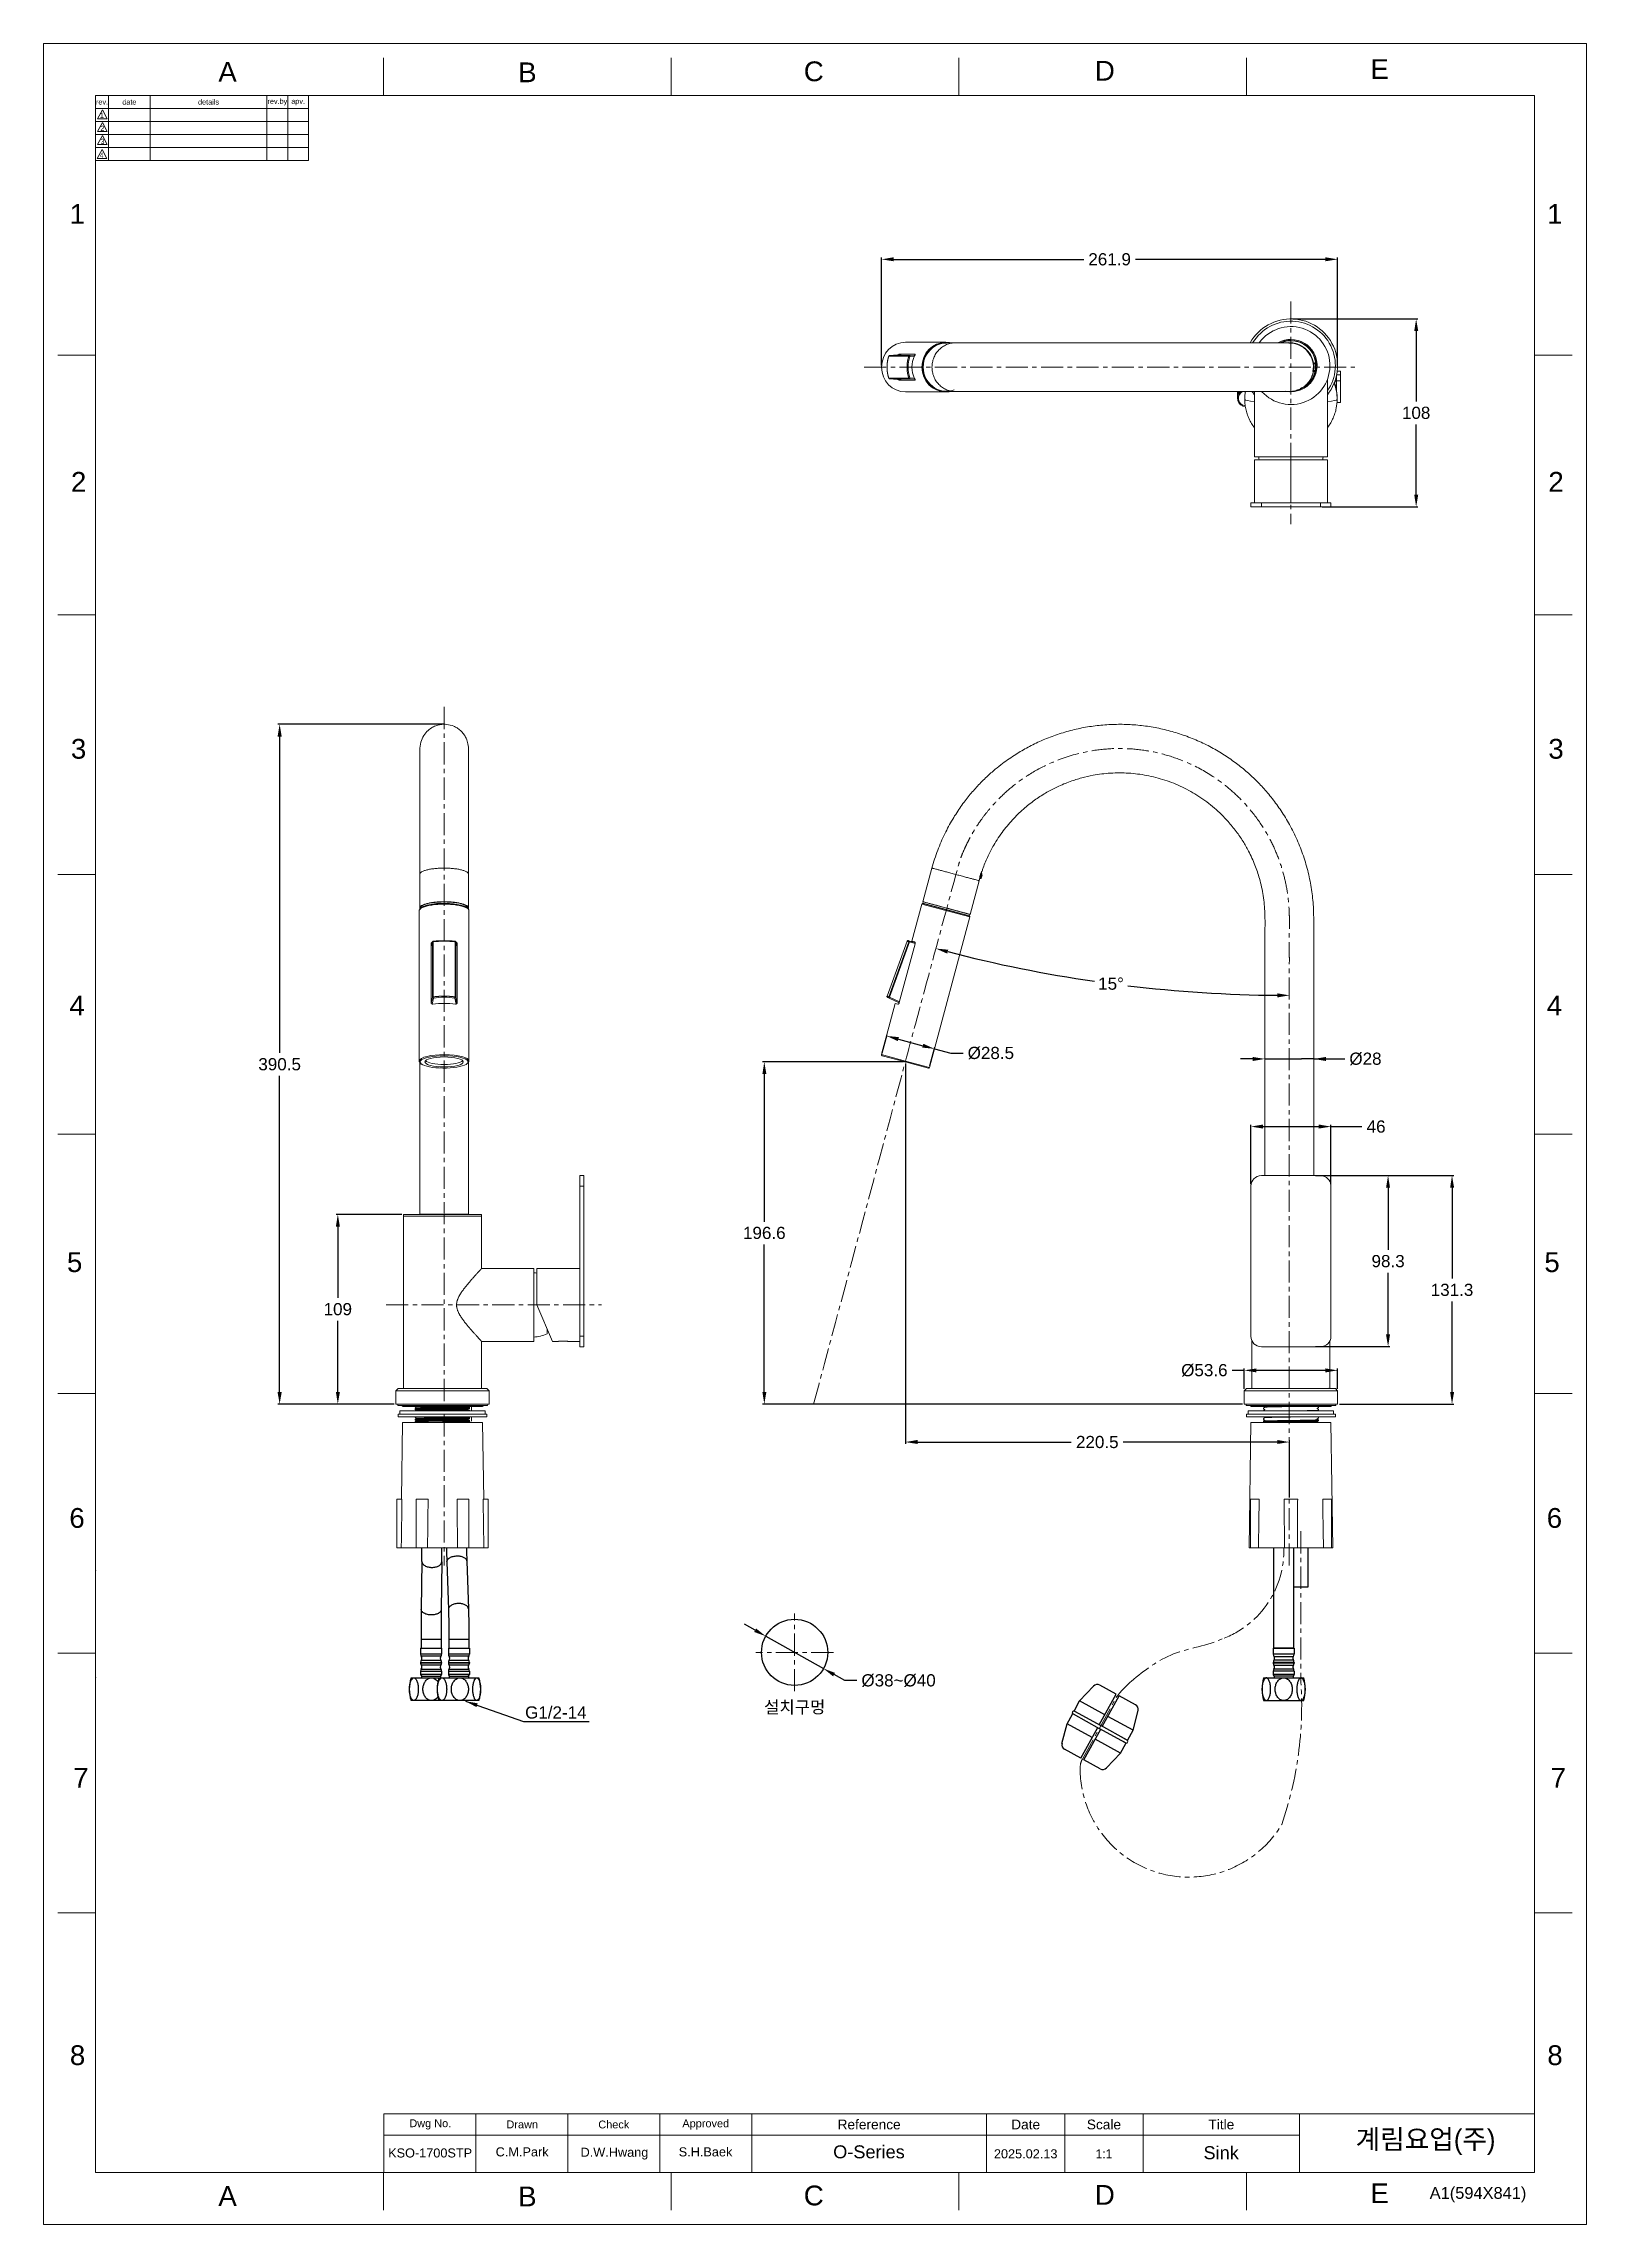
# Model space of a CAD drawing. Header units: millimetres. Extents: x 8739 to 9624, y 2517 to 3770.
import ezdxf

# ---------------------------------------------------------------- set-up
doc = ezdxf.new("R2010")
doc.units = ezdxf.units.MM
doc.linetypes.add('CENTERX2', pattern=[20.32, 12.7, -2.54, 2.54, -2.54])
for name, color, linetype, lineweight in [('CENTER', 1, 'CENTERX2', 15), ('DIM', 3, 'Continuous', 9), ('DIM_', 3, 'Continuous', 9), ('FORM', 7, 'Continuous', 13), ('TEXT', 2, 'Continuous', 13)]:
    doc.layers.add(name, color=color, linetype=linetype, lineweight=lineweight)
doc.layers.add('DWG', color=7, linetype='Continuous')
doc.styles.add('ARIAL', font='arial.ttf')
doc.styles.add('ROMANS', font='Gulim.ttf')
doc.styles.get("Standard").update_dxf_attribs({"font": 'arial.ttf'})
doc.dimstyles.new('사본(2) Standard', dxfattribs={"dimtxt": 3, "dimasz": 3, "dimexe": 1, "dimexo": 1, "dimgap": 0.8, "dimtad": 1, "dimtih": 1, "dimtoh": 1, "dimdec": 1, "dimdsep": 46, "dimtxsty": 'Standard', "dimcen": 0.09, "dimclrd": 3, "dimclre": 3, "dimclrt": 4, "dimadec": 0, "dimazin": 0, "dimtfac": 1, "dimtdec": 1, "dimtmove": 0, "dimatfit": 3, "dimfxl": 1.25, "dimtolj": 1, "dimtzin": 0, "dimarcsym": 1})

msp = doc.modelspace()

# ---------------------------------------------------------------- texts
at = {"layer": 'DIM', "color": 4, "insert": (9015.03, 2814.48), "char_height": 7, "attachment_point": 1}
msp.add_mtext_dynamic_manual_height_columns('G1/2-14', width=32.0146, gutter_width=12.5, heights=[0], dxfattribs=at)
at = {"layer": 'DIM_', "color": 4, "insert": (9148.04, 2817.54), "char_height": 7, "attachment_point": 1}
msp.add_mtext_dynamic_manual_height_columns('\\pi4.24639;{\\fGulim|b0|i0|c129|p50;설치구멍}', width=44.0986, gutter_width=13.57, heights=[0], dxfattribs=at)
at = {"layer": 'FORM', "char_height": 11.37, "attachment_point": 5}
for s, width, insert in [('A', 14.9135, (8844.2, 3753.39)), ('B', 14.9135, (9016.37, 3753.14)), ('C', 14.9135, (9180.8, 3753.63)), ('D', 14.9135, (9347.95, 3754.04)), ('E', 14.9135, (9505.73, 3754.99)), ('1', 74.5677, (8757.97, 3671.81)), ('1', 74.5677, (9606.33, 3671.81)), ('2', 74.5677, (8758.68, 3517.9)), ('2', 74.5677, (9607.04, 3517.9)), ('3', 74.5677, (8758.65, 3364.46)), ('3', 74.5677, (9607.01, 3364.46)), ('4', 74.5677, (8757.79, 3217.1)), ('4', 74.5677, (9606.15, 3217.1)), ('5', 74.5677, (8756.38, 3069.56)), ('5', 74.5677, (9604.74, 3069.56)), ('6', 74.5677, (8757.75, 2922.63)), ('6', 74.5677, (9606.11, 2922.63)), ('7', 74.5677, (8759.98, 2773.38)), ('7', 74.5677, (9608.34, 2773.38)), ('8', 74.5677, (8758.07, 2614.02)), ('8', 74.5677, (9606.43, 2614.02)), ('A', 14.9135, (8844.2, 2533.19)), ('B', 14.9135, (9016.37, 2532.94)), ('C', 14.9135, (9180.8, 2533.42)), ('D', 14.9135, (9347.95, 2533.84)), ('E', 14.9135, (9505.73, 2534.79))]:
    msp.add_mtext_dynamic_manual_height_columns(s, width=width, gutter_width=18.64, heights=[0], dxfattribs=dict(at, insert=insert))
at = {"layer": 'TEXT', "style": 'ARIAL'}
msp.add_text('A1(594X841)', height=6.7415, dxfattribs=at).set_placement((9534.49, 2531.57))
at = {"layer": 'TEXT', "attachment_point": 5}
for s, width, gutter_width, insert, char_height, style in [('rev.', 7.4568, 18.64, (8772.14, 3736.08), 2.983, 'ARIAL'), ('date', 23.8616, 18.64, (8787.8, 3736.08), 2.983, 'ARIAL'), ('details', 67.1109, 18.64, (8833.28, 3736.08), 2.983, 'ARIAL'), ('rev.by', 11.9308, 18.64, (8872.8, 3736.08), 2.983, 'ARIAL'), ('apv.', 11.9308, 18.64, (8884.74, 3736.08), 2.983, 'ARIAL'), ('O-Series', 52.8086, 28.09, (9212.51, 2558.52), 7.457, 'ARIAL'), ('1:1', 44.9435, 28.09, (9347.43, 2557.4), 5.22, 'ROMANS'), ('Sink', 71.4911, 28.09, (9414.74, 2558.02), 7.457, 'ARIAL')]:
    msp.add_mtext_dynamic_manual_height_columns(s, width=width, gutter_width=gutter_width, heights=[0], dxfattribs=dict(at, insert=insert, char_height=char_height, style=style))
for s, width, gutter_width, insert, char_height in [('1', 7.4568, 18.64, (8772.02, 3728.38), 2.98), ('2', 7.4568, 18.64, (8772.28, 3720.92), 2.98), ('3', 7.4568, 18.64, (8772.39, 3713.47), 2.98), ('4', 7.4568, 18.64, (8771.92, 3705.49), 2.98), ('Dwg No.', 52.8086, 28.09, (8960.6, 2574.31), 4.494), ('Drawn', 52.8086, 28.09, (9013.41, 2574.31), 4.494), ('Check', 52.8086, 28.09, (9065.97, 2574.25), 4.494), ('Approved', 52.8086, 28.09, (9118.78, 2574.25), 4.494), ('Reference', 134.8305, 28.09, (9212.6, 2574.25), 5.618), ('Date', 44.9435, 28.09, (9302.49, 2574.25), 5.618), ('Scale', 44.9435, 28.09, (9347.43, 2574.25), 5.618), ('Title', 89.887, 28.09, (9414.85, 2574.25), 5.618)]:
    msp.add_mtext_dynamic_manual_height_columns(s, width=width, gutter_width=gutter_width, heights=[0], dxfattribs=dict(at, insert=insert, char_height=char_height))
at = {"layer": 'TEXT', "linetype": 'CENTERX2', "insert": (9532.1, 2564.12), "char_height": 11.2359, "attachment_point": 5, "style": 'ROMANS'}
msp.add_mtext_dynamic_manual_height_columns('{\\fHYGothic-Medium|b0|i0|c129|p18;계림요업(주)}', width=134.8305, gutter_width=28.09, heights=[0], dxfattribs=at)
at = {"layer": 'TEXT', "attachment_point": 5, "line_spacing_factor": 0.7, "style": 'ARIAL'}
for s, width, insert, char_height in [('KSO-1700STP', 52.8086, (8960.51, 2557.9), 5.2197), ('C.M.Park', 52.8086, (9013.34, 2558.52), 5.22), ('D.W.Hwang', 52.8086, (9066.36, 2557.55), 5.22), ('S.H.Baek', 52.8086, (9118.65, 2558.52), 5.22), ('2025.02.13', 44.9435, (9302.49, 2557.4), 5.22)]:
    msp.add_mtext_dynamic_manual_height_columns(s, width=width, gutter_width=28.09, heights=[0], dxfattribs=dict(at, insert=insert, char_height=char_height))

# ---------------------------------------------------------------- blocks, each defined once
blk = doc.blocks.new('*D52')
at = {"layer": 'Defpoints', "color": 0, "transparency": 16777216}
for p in [(9153.2, 2854.8), (9186.4, 2836.2)]:
    blk.add_point(p, dxfattribs=at)
at = {"layer": 'DIM', "color": 3, "linetype": 'ByBlock', "lineweight": -2, "transparency": 16777216}
for p, q in [((9147.1, 2858.2), (9141, 2861.6)), ((9153.2, 2854.8), (9186.4, 2836.2)), ((9198.6, 2829.3), (9192.5, 2832.7)), ((9205.6, 2829.3), (9198.6, 2829.3))]:
    blk.add_line(p, q, dxfattribs=at)
at = {"layer": 'DIM', "color": 3, "transparency": 16777216}
for points in [[(9147.7, 2859.2), (9146.6, 2857.2), (9153.2, 2854.8)], [(9193, 2833.7), (9191.9, 2831.7), (9186.4, 2836.2)]]:
    blk.add_solid(points, dxfattribs=at)
at = {"layer": 'DIM', "color": 4, "transparency": 16777216, "insert": (9229.5, 2829.3), "char_height": 7, "attachment_point": 5}
blk.add_mtext('\\A1;%%C38~%%C40', dxfattribs=at)
blk = doc.blocks.new('wt')
at = {"layer": 'DWG'}
for p, q in [((-2.9, 39.8), (-5.8, 28.5)), ((10.7, 42), (0, 42)), ((10.7, 21.9), (10.7, 42)), ((12.7, 21.9), (12.7, 42)), ((23.3, 42), (12.7, 42)), ((29.2, 28.5), (26.3, 39.8)), ((10.7, 28.5), (-5.8, 28.5)), ((-5.8, 22.2), (-5.8, 28.5)), ((29.2, 28.5), (12.7, 28.5)), ((29.2, 22.2), (29.2, 28.5)), ((-5.8, 13.5), (-5.8, 19.8)), ((-2.9, 2.2), (-5.8, 13.5)), ((10.7, 13.5), (-5.8, 13.5)), ((-5.5, 21.9), (11.7, 21.9)), ((-5.5, 20.1), (11.7, 20.1)), ((10.7, 0), (10.7, 20.1)), ((28.9, 21.9), (11.7, 21.9)), ((28.9, 20.1), (11.7, 20.1)), ((12.7, 0), (12.7, 20.1)), ((29.2, 13.5), (12.7, 13.5)), ((28.2, 21.9), (25.7, 21.9)), ((28.2, 20.1), (25.7, 20.1)), ((29.2, 13.5), (26.2, 2.2)), ((29.2, 13.5), (29.2, 19.8)), ((10.7, 0), (0, 0)), ((23.3, 0), (12.7, 0))]:
    blk.add_line(p, q, dxfattribs=at)
for centre, radius, start, end in [((0, 39), 3, 90, 165.4655), ((23.4, 39), 3, 14.5134, 90), ((-5.5, 21), 0.9, 90, 270), ((-5.5, 22.2), 0.3, 180, 270), ((-5.5, 19.8), 0.3, 90, 180), ((28.9, 22.2), 0.3, 270, 0), ((28.9, 21), 0.9, 270, 90), ((28.9, 19.8), 0.3, 0, 90), ((0, 3), 3, 194.5345, 270), ((23.3, 3), 3, 270, 345.3889)]:
    blk.add_arc(centre, radius, start, end, dxfattribs=at)
blk = doc.blocks.new('*D59')
at = {"layer": 'Defpoints', "color": 0, "transparency": 16777216}
for p in [(8874.1, 3378.6), (8969.6, 3378.6), (8940.8, 2988.1)]:
    blk.add_point(p, dxfattribs=at)
at = {"layer": 'DIM', "color": 3, "linetype": 'ByBlock', "lineweight": -2, "transparency": 16777216}
for p, q in [((8968.6, 3378.6), (8873.1, 3378.6)), ((8874.1, 3371.6), (8874.1, 3189.9)), ((8874.1, 2995.1), (8874.1, 3176.7)), ((8939.8, 2988.1), (8873.1, 2988.1))]:
    blk.add_line(p, q, dxfattribs=at)
at = {"layer": 'DIM', "color": 3, "transparency": 16777216}
for points in [[(8872.9, 3371.6), (8875.3, 3371.6), (8874.1, 3378.6)], [(8872.9, 2995.1), (8875.3, 2995.1), (8874.1, 2988.1)]]:
    blk.add_solid(points, dxfattribs=at)
at = {"layer": 'DIM', "color": 4, "transparency": 16777216, "insert": (8874.1, 3183.3), "char_height": 7, "attachment_point": 5}
blk.add_mtext('\\A1;390.5', dxfattribs=at)
blk = doc.blocks.new('*D61')
at = {"layer": 'Defpoints', "color": 0, "transparency": 16777216}
for p in [(9439.9, 3186.4), (9467.9, 3186.4), (9467.9, 3186.4)]:
    blk.add_point(p, dxfattribs=at)
at = {"layer": 'DIM', "color": 3, "lineweight": -2, "transparency": 16777216}
for p, q in [((9432.9, 3186.4), (9425.9, 3186.4)), ((9474.9, 3186.4), (9481.9, 3186.4))]:
    blk.add_line(p, q, dxfattribs=at)
at = {"layer": 'DIM', "color": 3, "linetype": 'ByBlock', "lineweight": -2, "transparency": 16777216}
for p, q in [((9439.9, 3186.4), (9446.9, 3186.4)), ((9446.9, 3186.4), (9460.9, 3186.4)), ((9467.9, 3186.4), (9460.9, 3186.4)), ((9467.9, 3186.4), (9485.8, 3186.4))]:
    blk.add_line(p, q, dxfattribs=at)
at = {"layer": 'DIM', "color": 3, "transparency": 16777216}
for points in [[(9432.9, 3187.5), (9432.9, 3185.2), (9439.9, 3186.4)], [(9474.9, 3187.5), (9474.9, 3185.2), (9467.9, 3186.4)]]:
    blk.add_solid(points, dxfattribs=at)
at = {"layer": 'DIM', "color": 4, "transparency": 16777216, "insert": (9497.6, 3186.4), "char_height": 7, "attachment_point": 5}
blk.add_mtext('\\A1;%%C28', dxfattribs=at)
blk = doc.blocks.new('*D62')
at = {"layer": 'Defpoints', "color": 0, "transparency": 16777216}
for p in [(9481.6, 3645.7), (9219.7, 3583.8), (9481.6, 3583.8)]:
    blk.add_point(p, dxfattribs=at)
at = {"layer": 'DIM', "color": 3, "linetype": 'ByBlock', "lineweight": -2, "transparency": 16777216}
for p, q in [((9219.7, 3584.8), (9219.7, 3646.7)), ((9226.7, 3645.7), (9335.8, 3645.7)), ((9474.6, 3645.7), (9365.5, 3645.7)), ((9481.6, 3584.8), (9481.6, 3646.7))]:
    blk.add_line(p, q, dxfattribs=at)
at = {"layer": 'DIM', "color": 3, "transparency": 16777216}
for points in [[(9226.7, 3646.9), (9226.7, 3644.6), (9219.7, 3645.7)], [(9474.6, 3646.9), (9474.6, 3644.6), (9481.6, 3645.7)]]:
    blk.add_solid(points, dxfattribs=at)
at = {"layer": 'DIM', "color": 4, "transparency": 16777216, "insert": (9350.7, 3645.7), "char_height": 7, "attachment_point": 5}
blk.add_mtext('\\A1;261.9', dxfattribs=at)
blk = doc.blocks.new('*D63')
at = {"layer": 'Defpoints', "color": 0, "transparency": 16777216}
for p in [(9454.8, 3611.5), (9526.7, 3611.5), (9471.8, 3503.5)]:
    blk.add_point(p, dxfattribs=at)
at = {"layer": 'DIM', "color": 3, "linetype": 'ByBlock', "lineweight": -2, "transparency": 16777216}
for p, q in [((9455.8, 3611.5), (9527.7, 3611.5)), ((9526.7, 3604.5), (9526.7, 3564.1)), ((9526.7, 3510.5), (9526.7, 3550.9)), ((9472.8, 3503.5), (9527.7, 3503.5))]:
    blk.add_line(p, q, dxfattribs=at)
at = {"layer": 'DIM', "color": 3, "transparency": 16777216}
for points in [[(9525.6, 3604.5), (9527.9, 3604.5), (9526.7, 3611.5)], [(9525.6, 3510.5), (9527.9, 3510.5), (9526.7, 3503.5)]]:
    blk.add_solid(points, dxfattribs=at)
at = {"layer": 'DIM', "color": 4, "transparency": 16777216, "insert": (9526.7, 3557.5), "char_height": 7, "attachment_point": 5}
blk.add_mtext('\\A1;108', dxfattribs=at)
blk = doc.blocks.new('*D64')
at = {"layer": 'Defpoints', "color": 0, "transparency": 16777216}
for p in [(9233.4, 3184.7), (9453.9, 2966.3), (9453.9, 2933.5)]:
    blk.add_point(p, dxfattribs=at)
at = {"layer": 'DIM', "color": 3, "linetype": 'ByBlock', "lineweight": -2, "transparency": 16777216}
for p, q in [((9233.4, 3183.7), (9233.4, 2965.3)), ((9240.4, 2966.3), (9328.7, 2966.3)), ((9446.9, 2966.3), (9358.5, 2966.3)), ((9453.9, 2934.5), (9453.9, 2967.3))]:
    blk.add_line(p, q, dxfattribs=at)
at = {"layer": 'DIM', "color": 3, "transparency": 16777216}
for points in [[(9240.4, 2967.5), (9240.4, 2965.2), (9233.4, 2966.3)], [(9446.9, 2967.5), (9446.9, 2965.2), (9453.9, 2966.3)]]:
    blk.add_solid(points, dxfattribs=at)
at = {"layer": 'DIM', "color": 4, "transparency": 16777216, "insert": (9343.6, 2966.3), "char_height": 7, "attachment_point": 5}
blk.add_mtext('\\A1;220.5', dxfattribs=at)
blk = doc.blocks.new('*D65')
at = {"layer": 'Defpoints', "color": 0, "transparency": 16777216}
for p in [(9256.8, 3271.6), (9317.7, 3234.9), (9453.9, 3222.9), (9233.5, 3185.2), (9453.9, 3119.4)]:
    blk.add_point(p, dxfattribs=at)
at = {"layer": 'DIM', "color": 3, "linetype": 'ByBlock', "lineweight": -2, "transparency": 16777216}
for start, end in [(255.4116, 261.7401), (263.1555, 269.4851)]:
    blk.add_arc((9453.9, 4001.8), 778.9, start, end, dxfattribs=at)
at = {"layer": 'DIM', "color": 3, "transparency": 16777216}
for points in [[(9257.4, 3246.9), (9258, 3249.1), (9250.9, 3249.8)], [(9446.9, 3224.1), (9446.9, 3221.7), (9453.9, 3222.9)]]:
    blk.add_solid(points, dxfattribs=at)
at = {"layer": 'DIM', "color": 4, "transparency": 16777216, "insert": (9351.5, 3229.6), "char_height": 7, "attachment_point": 5}
blk.add_mtext('\\A1;15°', dxfattribs=at)
blk = doc.blocks.new('*D66')
at = {"layer": 'Defpoints', "color": 0, "transparency": 16777216}
for p in [(9152.4, 3184.7), (9233.4, 3184.7), (9428, 2988.1)]:
    blk.add_point(p, dxfattribs=at)
at = {"layer": 'DIM', "color": 3, "linetype": 'ByBlock', "lineweight": -2, "transparency": 16777216}
for p, q in [((9232.4, 3184.7), (9151.4, 3184.7)), ((9152.4, 3177.7), (9152.4, 3092.9)), ((9152.4, 2995.1), (9152.4, 3079.8)), ((9427, 2988.1), (9151.4, 2988.1))]:
    blk.add_line(p, q, dxfattribs=at)
at = {"layer": 'DIM', "color": 3, "transparency": 16777216}
for points in [[(9151.3, 3177.7), (9153.6, 3177.7), (9152.4, 3184.7)], [(9151.3, 2995.1), (9153.6, 2995.1), (9152.4, 2988.1)]]:
    blk.add_solid(points, dxfattribs=at)
at = {"layer": 'DIM', "color": 4, "transparency": 16777216, "insert": (9152.4, 3086.4), "char_height": 7, "attachment_point": 5}
blk.add_mtext('\\A1;196.6', dxfattribs=at)
blk = doc.blocks.new('*D67')
at = {"layer": 'Defpoints', "color": 0, "transparency": 16777216}
for p in [(9219.7, 3188.8), (9250.1, 3192.2), (9247.3, 3181.5)]:
    blk.add_point(p, dxfattribs=at)
at = {"layer": 'DIM', "color": 3, "linetype": 'ByBlock', "lineweight": -2, "transparency": 16777216}
for p, q in [((9220, 3189.8), (9222.9, 3200.5)), ((9229.4, 3197.8), (9243.4, 3194)), ((9247.5, 3182.4), (9250.4, 3193.2)), ((9250.1, 3192.2), (9259.6, 3189.7)), ((9259.6, 3189.7), (9266.6, 3189.7))]:
    blk.add_line(p, q, dxfattribs=at)
at = {"layer": 'DIM', "color": 3, "transparency": 16777216}
for points in [[(9229.7, 3198.9), (9229.1, 3196.6), (9222.6, 3199.6)], [(9243.7, 3195.1), (9243.1, 3192.9), (9250.1, 3192.2)]]:
    blk.add_solid(points, dxfattribs=at)
at = {"layer": 'DIM', "color": 4, "transparency": 16777216, "insert": (9282.5, 3189.7), "char_height": 7, "attachment_point": 5}
blk.add_mtext('\\A1;%%C28.5', dxfattribs=at)
blk = doc.blocks.new('*D68')
at = {"layer": 'Defpoints', "color": 0, "transparency": 16777216}
for p in [(8945.2, 3097.1), (8907.5, 2988.1), (8940.8, 2988.1)]:
    blk.add_point(p, dxfattribs=at)
at = {"layer": 'DIM', "color": 3, "linetype": 'ByBlock', "lineweight": -2, "transparency": 16777216}
for p, q in [((8944.2, 3097.1), (8906.5, 3097.1)), ((8907.5, 3090.1), (8907.5, 3049.1)), ((8907.5, 2995.1), (8907.5, 3036)), ((8939.8, 2988.1), (8906.5, 2988.1))]:
    blk.add_line(p, q, dxfattribs=at)
at = {"layer": 'DIM', "color": 3, "transparency": 16777216}
for points in [[(8906.4, 3090.1), (8908.7, 3090.1), (8907.5, 3097.1)], [(8906.4, 2995.1), (8908.7, 2995.1), (8907.5, 2988.1)]]:
    blk.add_solid(points, dxfattribs=at)
at = {"layer": 'DIM', "color": 4, "transparency": 16777216, "insert": (8907.5, 3042.6), "char_height": 7, "attachment_point": 5}
blk.add_mtext('\\A1;109', dxfattribs=at)
blk = doc.blocks.new('*D69')
at = {"layer": 'Defpoints', "color": 0, "transparency": 16777216}
for p in [(9477.8, 3147.5), (9431.8, 3113.4), (9477.8, 3113.4)]:
    blk.add_point(p, dxfattribs=at)
at = {"layer": 'DIM', "color": 3, "linetype": 'ByBlock', "lineweight": -2, "transparency": 16777216}
for p, q in [((9431.8, 3114.4), (9431.8, 3148.5)), ((9438.8, 3147.5), (9470.8, 3147.5)), ((9477.8, 3114.4), (9477.8, 3148.5)), ((9477.8, 3147.5), (9495.6, 3147.5))]:
    blk.add_line(p, q, dxfattribs=at)
at = {"layer": 'DIM', "color": 3, "transparency": 16777216}
for points in [[(9438.8, 3148.7), (9438.8, 3146.4), (9431.8, 3147.5)], [(9470.8, 3148.7), (9470.8, 3146.4), (9477.8, 3147.5)]]:
    blk.add_solid(points, dxfattribs=at)
at = {"layer": 'DIM', "color": 4, "transparency": 16777216, "insert": (9503.7, 3147.5), "char_height": 7, "attachment_point": 5}
blk.add_mtext('\\A1;46', dxfattribs=at)
blk = doc.blocks.new('*D70')
at = {"layer": 'Defpoints', "color": 0, "transparency": 16777216}
for p in [(9467.9, 3119.4), (9467.9, 3021.1), (9510.6, 3021.1)]:
    blk.add_point(p, dxfattribs=at)
at = {"layer": 'DIM', "color": 3, "linetype": 'ByBlock', "lineweight": -2, "transparency": 16777216}
for p, q in [((9468.9, 3119.4), (9511.6, 3119.4)), ((9510.6, 3112.4), (9510.6, 3076.8)), ((9510.6, 3028.1), (9510.6, 3063.6)), ((9468.9, 3021.1), (9511.6, 3021.1))]:
    blk.add_line(p, q, dxfattribs=at)
at = {"layer": 'DIM', "color": 3, "transparency": 16777216}
for points in [[(9509.4, 3112.4), (9511.7, 3112.4), (9510.6, 3119.4)], [(9509.4, 3028.1), (9511.7, 3028.1), (9510.6, 3021.1)]]:
    blk.add_solid(points, dxfattribs=at)
at = {"layer": 'DIM', "color": 4, "transparency": 16777216, "insert": (9510.6, 3070.2), "char_height": 7, "attachment_point": 5}
blk.add_mtext('\\A1;98.3', dxfattribs=at)
blk = doc.blocks.new('*D71')
at = {"layer": 'Defpoints', "color": 0, "transparency": 16777216}
for p in [(9471.8, 3119.4), (9481.6, 2988.1), (9547.3, 2988.1)]:
    blk.add_point(p, dxfattribs=at)
at = {"layer": 'DIM', "color": 3, "linetype": 'ByBlock', "lineweight": -2, "transparency": 16777216}
for p, q in [((9472.8, 3119.4), (9548.3, 3119.4)), ((9547.3, 3112.4), (9547.3, 3060.3)), ((9547.3, 2995.1), (9547.3, 3047.1)), ((9482.6, 2988.1), (9548.3, 2988.1))]:
    blk.add_line(p, q, dxfattribs=at)
at = {"layer": 'DIM', "color": 3, "transparency": 16777216}
for points in [[(9546.2, 3112.4), (9548.5, 3112.4), (9547.3, 3119.4)], [(9546.2, 2995.1), (9548.5, 2995.1), (9547.3, 2988.1)]]:
    blk.add_solid(points, dxfattribs=at)
at = {"layer": 'DIM', "color": 4, "transparency": 16777216, "insert": (9547.3, 3053.7), "char_height": 7, "attachment_point": 5}
blk.add_mtext('\\A1;131.3', dxfattribs=at)
blk = doc.blocks.new('*D72')
at = {"layer": 'Defpoints', "color": 0, "transparency": 16777216}
for p in [(9428, 3007.5), (9428, 2995.8), (9481.6, 2995.8)]:
    blk.add_point(p, dxfattribs=at)
at = {"layer": 'DIM', "color": 3, "linetype": 'ByBlock', "lineweight": -2, "transparency": 16777216}
for p, q in [((9428, 3007.5), (9421, 3007.5)), ((9428, 2996.8), (9428, 3008.5)), ((9474.6, 3007.5), (9435, 3007.5)), ((9481.6, 2996.8), (9481.6, 3008.5))]:
    blk.add_line(p, q, dxfattribs=at)
at = {"layer": 'DIM', "color": 3, "transparency": 16777216}
for points in [[(9435, 3008.6), (9435, 3006.3), (9428, 3007.5)], [(9474.6, 3008.6), (9474.6, 3006.3), (9481.6, 3007.5)]]:
    blk.add_solid(points, dxfattribs=at)
at = {"layer": 'DIM', "color": 4, "transparency": 16777216, "insert": (9405.1, 3007.5), "char_height": 7, "attachment_point": 5}
blk.add_mtext('\\A1;%%C53.6', dxfattribs=at)

# ---------------------------------------------------------------- dimensions: what is measured, and where the dimension line sits
at = {"layer": 'DIM'}
for base, p1, p2, picture, middle in [((9481.59, 3645.73), (9219.73, 3583.79), (9481.59, 3583.79), '*D62', (9350.66, 3645.73)), ((9453.88, 2966.32), (9233.36, 3184.68), (9453.88, 2933.46), '*D64', (9343.62, 2966.32))]:
    dim = msp.add_linear_dim(base=base, p1=p1, p2=p2, dimstyle='사본(2) Standard', override={"dimtxt": 7, "dimasz": 7, "dimgap": 3, "dimtad": 0}, dxfattribs=at)
    dim.commit()
    dim.dimension.update_dxf_attribs({"geometry": picture, "text_midpoint": middle})
for base, p1, p2, picture, middle in [((9526.73, 3611.49), (9471.81, 3503.49), (9454.81, 3611.49), '*D63', (9526.73, 3557.49)), ((8874.09, 3378.57), (8940.85, 2988.06), (8969.6, 3378.57), '*D59', (8874.09, 3183.32)), ((9152.43, 3184.68), (9428.01, 2988.06), (9233.36, 3184.68), '*D66', (9152.43, 3086.37)), ((9510.56, 3021.06), (9467.88, 3119.36), (9467.88, 3021.06), '*D70', (9510.56, 3070.21)), ((9547.32, 2988.06), (9471.81, 3119.36), (9481.61, 2988.06), '*D71', (9547.32, 3053.71)), ((8907.54, 2988.06), (8945.25, 3097.06), (8940.85, 2988.06), '*D68', (8907.54, 3042.56))]:
    dim = msp.add_linear_dim(base=base, p1=p1, p2=p2, angle=90, dimstyle='사본(2) Standard', override={"dimtxt": 7, "dimasz": 7, "dimgap": 3, "dimtad": 0}, dxfattribs=at)
    dim.commit()
    dim.dimension.update_dxf_attribs({"geometry": picture, "text_midpoint": middle})
dim = msp.add_angular_dim_2l(base=(9317.7, 3234.86), line1=((9453.88, 3119.36), (9453.88, 3222.87)), line2=((9233.49, 3185.16), (9256.81, 3271.57)), dimstyle='사본(2) Standard', override={"dimtxt": 7, "dimasz": 7, "dimgap": 3, "dimtad": 0}, dxfattribs=at)
dim.commit()
dim.dimension.update_dxf_attribs({"geometry": '*D65', "text_midpoint": (9351.52, 3229.62)})
dim = msp.add_linear_dim(base=(9250.13, 3192.2), p1=(9219.73, 3188.85), p2=(9247.26, 3181.47), angle=345, text='%%C<>', dimstyle='사본(2) Standard', override={"dimtxt": 7, "dimasz": 7, "dimgap": 3, "dimtad": 0}, dxfattribs=at)
dim.commit()
dim.dimension.update_dxf_attribs({"geometry": '*D67', "text_midpoint": (9282.51, 3189.67), "dimtype": 161})
for base, p1, p2, picture, middle in [((9467.88, 3186.35), (9439.88, 3186.35), (9467.88, 3186.35), '*D61', (9497.61, 3186.35)), ((9428.01, 3007.45), (9481.61, 2995.76), (9428.01, 2995.76), '*D72', (9405.11, 3007.45))]:
    dim = msp.add_linear_dim(base=base, p1=p1, p2=p2, text='%%C<>', dimstyle='사본(2) Standard', override={"dimtxt": 7, "dimasz": 7, "dimgap": 3, "dimtad": 0}, dxfattribs=at)
    dim.commit()
    dim.dimension.update_dxf_attribs({"geometry": picture, "text_midpoint": middle, "dimtype": 160})
dim = msp.add_linear_dim(base=(9477.81, 3147.54), p1=(9431.81, 3113.36), p2=(9477.81, 3113.36), dimstyle='사본(2) Standard', override={"dimtxt": 7, "dimasz": 7, "dimgap": 3, "dimtad": 0}, dxfattribs=at)
dim.commit()
dim.dimension.update_dxf_attribs({"geometry": '*D69', "text_midpoint": (9503.72, 3147.54), "dimtype": 160})
dim = msp.add_diameter_dim_2p(p1=(9153.24, 2854.79), p2=(9186.36, 2836.16), text='%%C38~%%C40', dimstyle='사본(2) Standard', override={"dimtxt": 7, "dimasz": 7, "dimgap": 3, "dimtad": 0}, dxfattribs=at)
dim.commit()
dim.dimension.update_dxf_attribs({"geometry": '*D52', "text_midpoint": (9229.48, 2829.3)})

# ---------------------------------------------------------------- linework, layer by layer
at = {"linetype": 'Continuous', "lineweight": 18}
for p, q in [((9256.66, 3598.04), (9233.49, 3598.04)), ((9262.2, 3597.76), (9257.03, 3597.76)), ((9233.34, 3591.29), (9224.26, 3590.42)), ((9224.27, 3590.42), (9224.26, 3590.42)), ((9229.94, 3591.29), (9239, 3591.29)), ((9235.82, 3590.42), (9238.9, 3590.69)), ((9468.25, 3586.18), (9467.46, 3586.23)), ((9224.26, 3577.16), (9224.27, 3577.16)), ((9224.26, 3577.16), (9233.34, 3576.29)), ((9239, 3576.29), (9229.94, 3576.29)), ((9238.9, 3576.88), (9235.82, 3577.16)), ((9467.46, 3581.3), (9468.25, 3581.34)), ((9475.71, 3532.19), (9475.71, 3576.57)), ((9481.06, 3576.29), (9479.71, 3574.78)), ((9481.06, 3576.79), (9480.03, 3575.63)), ((9480.23, 3576.2), (9481.06, 3577.13)), ((9480.36, 3572.77), (9481.06, 3572.95)), ((9481.06, 3577.63), (9480.47, 3576.97)), ((9480.47, 3572.33), (9480.47, 3573.64)), ((9480.62, 3577.48), (9481.06, 3577.97)), ((9481.06, 3578.46), (9480.81, 3578.18)), ((9481.06, 3579.28), (9481.06, 3579.29)), ((9481.06, 3576), (9481.06, 3579.28)), ((9481.06, 3576), (9481.06, 3569.39)), ((9483.36, 3581.46), (9481.41, 3581.46)), ((9483.36, 3581.45), (9483.36, 3581.46)), ((9483.36, 3579.28), (9483.36, 3581.45)), ((9483.36, 3579.28), (9483.36, 3576)), ((9483.36, 3563.56), (9483.36, 3576)), ((9233.49, 3569.54), (9256.66, 3569.54)), ((9256.81, 3569.94), (9257.02, 3569.94)), ((9257.03, 3569.76), (9262.2, 3569.76)), ((9424.06, 3568.78), (9424.06, 3568.42)), ((9424.06, 3566.24), (9424.06, 3565.87)), ((9424.11, 3568.29), (9424.11, 3566.92)), ((9428.31, 3565.23), (9428.31, 3565.82)), ((9428.31, 3565.23), (9428.31, 3565.78)), ((9433.91, 3569.76), (9433.91, 3532.19)), ((9481.25, 3563.56), (9483.36, 3563.56)), ((9481.31, 3565.78), (9481.31, 3565.23)), ((9481.31, 3565.78), (9481.31, 3565.23)), ((9433.81, 3530.49), (9433.81, 3505.89)), ((9454.81, 3530.49), (9433.81, 3530.49)), ((9433.91, 3532.19), (9475.71, 3532.19)), ((9454.81, 3530.49), (9475.81, 3530.49)), ((9475.81, 3505.89), (9475.81, 3530.49)), ((9431.81, 3503.49), (9431.81, 3505.89)), ((9431.81, 3505.89), (9437.81, 3505.89)), ((9437.81, 3503.49), (9431.81, 3503.49)), ((9471.81, 3505.89), (9437.81, 3505.89)), ((9471.81, 3503.49), (9437.81, 3503.49)), ((9471.81, 3505.89), (9477.81, 3505.89)), ((9477.81, 3503.49), (9471.81, 3503.49)), ((9477.81, 3503.49), (9477.81, 3505.89)), ((9430.81, 2905.46), (9478.81, 2905.46))]:
    msp.add_line(p, q, dxfattribs=at)
at = {"linetype": 'Continuous', "lineweight": 13}
for p, q in [((9235.42, 3590.09), (9223.87, 3590.09)), ((9233.34, 3591.29), (9224.27, 3590.42)), ((9224.27, 3590.42), (9235.82, 3590.42)), ((9238.65, 3590.16), (9235.99, 3589.92)), ((9223.87, 3577.49), (9235.42, 3577.49)), ((9235.82, 3577.16), (9224.27, 3577.16)), ((9224.27, 3577.16), (9233.34, 3576.29)), ((9235.99, 3577.66), (9238.65, 3577.42)), ((9481.06, 3579.28), (9483.36, 3579.28)), ((9483.36, 3576), (9481.06, 3576)), ((9483.36, 3581.45), (9481.41, 3581.45)), ((9424.24, 3567.55), (9424.24, 3569.4)), ((9424.73, 3569.78), (9424.73, 3568.66)), ((9454.81, 3505.89), (9454.81, 3530.49)), ((9437.81, 3503.49), (9437.81, 3505.89)), ((9471.81, 3503.49), (9471.81, 3505.89))]:
    msp.add_line(p, q, dxfattribs=at)
at = {"linetype": 'Continuous', "lineweight": 18, "extrusion": (0, 1, 0)}
for p, q in [((9248.68, 3296.02), (9243.5, 3276.7)), ((8954.57, 3292.4), (8954.57, 3273.08)), ((8982.57, 3273.08), (8982.57, 3292.4)), ((9270.55, 3269.45), (9275.73, 3288.77)), ((9276.07, 3290.12), (9276.59, 3289.98)), ((9276.95, 3290.18), (9277.45, 3292.03)), ((9277.13, 3293.95), (9277.4, 3292.32)), ((9277.45, 3292.03), (9277.4, 3292.32)), ((8954.3, 3271.61), (8954.3, 3185.16)), ((8954.7, 3272.96), (8954.7, 3272.6)), ((8982.4, 3272.61), (8982.4, 3272.96)), ((8982.8, 3185.16), (8982.8, 3271.61)), ((9242.89, 3275.3), (9237.2, 3254.05)), ((9243.64, 3276.55), (9243.43, 3275.78)), ((9243.5, 3275.65), (9270.07, 3268.54)), ((9270.07, 3268.54), (9243.5, 3275.65)), ((9247.26, 3181.47), (9270.42, 3267.92)), ((9270.19, 3268.61), (9270.4, 3269.38)), ((8961.05, 3218.72), (8961.05, 3252.53)), ((8961.94, 3253.72), (8961.07, 3251.13)), ((8976.03, 3251.13), (8975.15, 3253.72)), ((8976.05, 3252.53), (8976.05, 3218.72)), ((9234.35, 3254.02), (9222.86, 3222.46)), ((9239, 3252.53), (9229.94, 3218.72)), ((9235.99, 3254.05), (9239.01, 3253.24)), ((9238.71, 3253.64), (9237.2, 3254.05)), ((9229.92, 3218.67), (9224.1, 3221.38)), ((9227.62, 3218.31), (9219.73, 3188.85)), ((9227.62, 3218.31), (9229.14, 3217.9)), ((9220.08, 3188.24), (9233.36, 3184.68)), ((9233.36, 3184.68), (9246.64, 3181.12)), ((9048.85, 3119.36), (9046.45, 3119.36)), ((9046.45, 3113.36), (9046.45, 3119.36)), ((9048.85, 3119.36), (9048.85, 3113.36)), ((9471.81, 3119.36), (9437.81, 3119.36)), ((9046.45, 3113.36), (9046.45, 3027.06)), ((9048.85, 3113.36), (9048.85, 3027.06)), ((9431.81, 3113.36), (9431.81, 3027.06)), ((9477.81, 3027.06), (9477.81, 3113.36)), ((8967.65, 3097.06), (8945.25, 3097.06)), ((8945.25, 3097.06), (8945.25, 3096.06)), ((8945.25, 3096.06), (8945.25, 2997.06)), ((8945.25, 3096.06), (8967.65, 3096.06)), ((8967.65, 3096.06), (8945.25, 3096.06)), ((8954.57, 3097.16), (8968.07, 3097.16)), ((8990.05, 3097.06), (8967.65, 3097.06)), ((8967.65, 3096.06), (8990.05, 3096.06)), ((8990.05, 3096.06), (8967.65, 3096.06)), ((8969.07, 3097.16), (8982.57, 3097.16)), ((8990.05, 3096.06), (8990.05, 3097.06)), ((8990.05, 3065.96), (8990.05, 3096.06)), ((9020.15, 3065.96), (8990.05, 3065.96)), ((9020.15, 3065.96), (9020.15, 3045.06)), ((9021.85, 3066.06), (9021.85, 3045.06)), ((9046.45, 3066.06), (9021.85, 3066.06)), ((9020.15, 3045.06), (9020.15, 3024.16)), ((9021.85, 3045.06), (9030.76, 3024.06)), ((8990.05, 2997.06), (8990.05, 3024.16)), ((8990.05, 3024.16), (9020.15, 3024.16)), ((9027.65, 3028.54), (9027.65, 3031.4)), ((9033.55, 3024.06), (9030.76, 3024.06)), ((9040.15, 3024.06), (9046.45, 3024.06)), ((9046.45, 3021.06), (9046.45, 3027.06)), ((9048.85, 3021.06), (9046.45, 3021.06)), ((9048.85, 3027.06), (9048.85, 3021.06)), ((9432.41, 3024.45), (9432.41, 2997.06)), ((9437.81, 3021.06), (9471.81, 3021.06)), ((9477.21, 2997.06), (9477.21, 3024.45)), ((8942.15, 2997.06), (8940.85, 2995.76)), ((8940.85, 2995.76), (8967.65, 2995.76)), ((8940.85, 2995.76), (8940.85, 2988.06)), ((8967.65, 2997.06), (8942.15, 2997.06)), ((8993.15, 2997.06), (8967.65, 2997.06)), ((8967.65, 2995.76), (8994.45, 2995.76)), ((8994.45, 2995.76), (8993.15, 2997.06)), ((8994.45, 2988.06), (8994.45, 2995.76)), ((9429.31, 2997.06), (9428.01, 2995.76)), ((9428.01, 2995.76), (9428.01, 2988.06)), ((9428.01, 2995.76), (9481.61, 2995.76)), ((9429.31, 2997.06), (9480.31, 2997.06)), ((9481.61, 2995.76), (9480.31, 2997.06)), ((9481.61, 2988.06), (9481.61, 2995.76)), ((8994.45, 2988.06), (8940.85, 2988.06)), ((8942.01, 2988.06), (8941.9, 2987.25)), ((8993.4, 2987.25), (8941.9, 2987.25)), ((8942.15, 2982.26), (8942.15, 2980.76)), ((8967.65, 2982.26), (8942.15, 2982.26)), ((8943.15, 2984.16), (8943.15, 2982.26)), ((8967.65, 2984.16), (8943.15, 2984.16)), ((8944.75, 2986.75), (8990.55, 2986.75)), ((8951.9, 2986.75), (8951.9, 2986.43)), ((8951.9, 2986.42), (8951.9, 2986.43)), ((8951.9, 2985.46), (8951.9, 2984.93)), ((8967.65, 2984.16), (8992.15, 2984.16)), ((8967.65, 2982.26), (8993.15, 2982.26)), ((8984.25, 2984.16), (8984.25, 2986.75)), ((8992.15, 2982.26), (8992.15, 2984.16)), ((8993.15, 2980.76), (8993.15, 2982.26)), ((8993.4, 2987.25), (8993.29, 2988.06)), ((9481.61, 2988.06), (9428.01, 2988.06)), ((9429.17, 2988.06), (9429.06, 2987.25)), ((9480.56, 2987.25), (9429.06, 2987.25)), ((9429.31, 2982.26), (9480.31, 2982.26)), ((9429.31, 2980.76), (9429.31, 2982.26)), ((9430.31, 2982.26), (9430.31, 2984.16)), ((9430.31, 2984.16), (9479.31, 2984.16)), ((9431.91, 2986.75), (9477.71, 2986.75)), ((9439.06, 2985.31), (9439.06, 2985.84)), ((9439.06, 2985.3), (9439.06, 2985.31)), ((9439.06, 2984.34), (9439.06, 2984.34)), ((9439.06, 2984.16), (9439.06, 2984.34)), ((9470.55, 2986.59), (9470.56, 2986.59)), ((9470.55, 2986.05), (9470.56, 2986.06)), ((9470.55, 2985.09), (9470.56, 2985.09)), ((9470.56, 2986.06), (9470.56, 2986.59)), ((9470.56, 2984.56), (9470.56, 2985.09)), ((9479.31, 2982.26), (9479.31, 2984.16)), ((9480.31, 2980.76), (9480.31, 2982.26)), ((9480.56, 2987.25), (9480.44, 2988.06)), ((8967.65, 2980.76), (8942.15, 2980.76)), ((8944.65, 2977.46), (8944.04, 2933.46)), ((8967.65, 2977.46), (8944.65, 2977.46)), ((8951.9, 2980.76), (8951.9, 2980.43)), ((8951.9, 2980.42), (8951.9, 2980.43)), ((8951.9, 2979.46), (8951.9, 2978.93)), ((8951.9, 2977.96), (8951.9, 2977.46)), ((8967.65, 2980.76), (8993.15, 2980.76)), ((8967.65, 2977.46), (8990.65, 2977.46)), ((8982.85, 2977.46), (8982.85, 2977.86)), ((8983.4, 2978.18), (8983.4, 2978.36)), ((8984.25, 2978.36), (8984.25, 2980.76)), ((8991.26, 2933.46), (8990.65, 2977.46)), ((9429.31, 2980.76), (9480.31, 2980.76)), ((9431.81, 2977.46), (9430.81, 2905.46)), ((9477.81, 2977.46), (9431.81, 2977.46)), ((9439.06, 2979.31), (9439.06, 2979.84)), ((9439.06, 2979.3), (9439.06, 2979.31)), ((9439.06, 2977.81), (9439.06, 2978.34)), ((9439.06, 2977.8), (9439.06, 2977.81)), ((9460.01, 2978.36), (9449.6, 2978.36)), ((9470.55, 2980.59), (9470.56, 2980.59)), ((9470.55, 2980.05), (9470.56, 2980.06)), ((9470.55, 2979.09), (9470.56, 2979.09)), ((9470.55, 2977.59), (9470.56, 2977.59)), ((9470.56, 2980.06), (9470.56, 2980.59)), ((9470.56, 2978.56), (9470.56, 2979.09)), ((9470.56, 2977.46), (9470.56, 2977.59)), ((9477.81, 2977.46), (9478.81, 2905.46)), ((8941.4, 2933.46), (8944.36, 2933.46)), ((8941.4, 2933.46), (8941.4, 2905.46)), ((8959.35, 2933.46), (8952.52, 2933.46)), ((8952.52, 2933.46), (8952.52, 2905.46)), ((8982.77, 2933.46), (8975.95, 2933.46)), ((8982.77, 2905.46), (8982.77, 2933.46)), ((8990.94, 2933.46), (8993.9, 2933.46)), ((8993.9, 2905.46), (8993.9, 2933.46)), ((9431.54, 2933.46), (9431.54, 2905.46)), ((9436.56, 2933.46), (9431.54, 2933.46)), ((9458.67, 2933.46), (9450.95, 2933.46)), ((9478.08, 2933.46), (9473.05, 2933.46)), ((9478.08, 2905.46), (9478.08, 2933.46)), ((8943.94, 2905.46), (8941.4, 2905.46)), ((8943.94, 2905.46), (8952.57, 2905.46)), ((8959.02, 2905.46), (8952.52, 2905.46)), ((8959.02, 2905.46), (8967.65, 2905.46)), ((8976.28, 2905.46), (8967.65, 2905.46)), ((8982.77, 2905.46), (8976.28, 2905.46)), ((8991.36, 2905.46), (8982.73, 2905.46)), ((8991.36, 2905.46), (8993.9, 2905.46))]:
    msp.add_line(p, q, dxfattribs=at)
at = {"linetype": 'Continuous', "lineweight": 13, "extrusion": (0, 1, 0)}
for p, q in [((9270.42, 3267.92), (9242.89, 3275.3)), ((9243.43, 3275.78), (9270.19, 3268.61)), ((9243.64, 3276.55), (9257.02, 3272.96)), ((9257.02, 3272.96), (9270.4, 3269.38)), ((8961.92, 3253.58), (8961.05, 3250.98)), ((8961.92, 3221.85), (8961.92, 3253.58)), ((8962.25, 3253.73), (8962.25, 3221.99)), ((8974.85, 3221.99), (8974.85, 3253.73)), ((8975.18, 3253.58), (8975.18, 3221.85)), ((8976.05, 3250.98), (8975.18, 3253.58)), ((9223.87, 3221.99), (9235.42, 3253.73)), ((9235.82, 3253.58), (9224.27, 3221.85)), ((9235.42, 3253.73), (9235.82, 3253.58)), ((9239.03, 3252.72), (9235.82, 3253.58)), ((8961.19, 3218.28), (8961.92, 3221.85)), ((8962.42, 3221.38), (8961.7, 3217.92)), ((8975.39, 3217.92), (8974.68, 3221.38)), ((8975.18, 3221.85), (8975.91, 3218.28)), ((9223.87, 3221.99), (9224.27, 3221.85)), ((9224.27, 3221.85), (9230.06, 3219.15)), ((9233.49, 3185.16), (9219.73, 3188.85)), ((9247.26, 3181.47), (9233.49, 3185.16)), ((9048.85, 3113.36), (9046.45, 3113.36)), ((9048.85, 3027.06), (9046.45, 3027.06))]:
    msp.add_line(p, q, dxfattribs=at)
at = {"color": 7, "linetype": 'Continuous'}
for p, q in [((8955.73, 2897.69), (8955.4, 2870.34)), ((8967.23, 2897.55), (8966.9, 2870.2)), ((8970.09, 2897.42), (8971.02, 2870.07)), ((8981.59, 2897.81), (8982.52, 2870.46)), ((8955.06, 2847.82), (8967.06, 2847.82)), ((8955.06, 2847.82), (8955.06, 2844.38)), ((8967.06, 2844.38), (8955.06, 2844.38)), ((8955.31, 2853.06), (8966.81, 2853.06)), ((8955.31, 2853.06), (8955.31, 2847.82)), ((8966.81, 2853.06), (8966.81, 2847.82)), ((8967.06, 2847.82), (8967.06, 2844.38)), ((8971.03, 2847.82), (8971.03, 2844.38)), ((8983.03, 2844.38), (8971.03, 2844.38)), ((8971.04, 2847.82), (8983.03, 2847.82)), ((8971.28, 2853.06), (8982.78, 2853.06)), ((8971.28, 2853.06), (8971.28, 2847.82)), ((8982.78, 2853.06), (8982.78, 2847.82)), ((8983.03, 2847.82), (8983.03, 2844.38)), ((8955.06, 2839.76), (8967.06, 2839.76)), ((8955.06, 2839.76), (8955.06, 2839.38)), ((8967.06, 2839.38), (8955.06, 2839.38)), ((8955.06, 2834.76), (8967.06, 2834.76)), ((8955.06, 2834.76), (8955.06, 2832.82)), ((8967.06, 2832.82), (8955.06, 2832.82)), ((8966.68, 2843.22), (8955.43, 2843.22)), ((8955.43, 2840.93), (8966.68, 2840.93)), ((8966.68, 2838.22), (8955.43, 2838.22)), ((8955.43, 2835.93), (8966.68, 2835.93)), ((8955.56, 2831.82), (8966.56, 2831.82)), ((8955.56, 2831.82), (8955.56, 2830.82)), ((8966.56, 2831.82), (8966.56, 2830.82)), ((8967.06, 2839.76), (8967.06, 2839.38)), ((8967.06, 2834.76), (8967.06, 2832.82)), ((8971.03, 2839.76), (8983.03, 2839.76)), ((8971.03, 2839.76), (8971.03, 2839.38)), ((8983.03, 2839.38), (8971.03, 2839.38)), ((8971.03, 2834.76), (8983.03, 2834.76)), ((8971.03, 2834.76), (8971.03, 2832.82)), ((8983.03, 2832.82), (8971.03, 2832.82)), ((8982.66, 2843.22), (8971.41, 2843.22)), ((8971.41, 2840.93), (8982.66, 2840.93)), ((8982.66, 2838.22), (8971.41, 2838.22)), ((8971.41, 2835.93), (8982.66, 2835.93)), ((8971.53, 2831.82), (8971.53, 2830.82)), ((8971.54, 2831.82), (8982.53, 2831.82)), ((8982.53, 2831.82), (8982.53, 2830.82)), ((8983.03, 2839.76), (8983.03, 2839.38)), ((8983.03, 2834.76), (8983.03, 2832.82)), ((8949.56, 2830.82), (8988.53, 2830.82)), ((8988.53, 2817.82), (8949.56, 2817.82))]:
    msp.add_line(p, q, dxfattribs=at)
for p, q in [((9444.94, 2847.81), (9444.94, 2905.46)), ((9456.44, 2847.81), (9456.44, 2905.46)), ((9464.68, 2883.16), (9464.68, 2905.46)), ((9456.44, 2883.16), (9464.68, 2883.16)), ((9444.64, 2847.81), (9456.64, 2847.81)), ((9444.64, 2847.81), (9444.64, 2844.38)), ((9456.64, 2844.38), (9444.64, 2844.38)), ((9456.39, 2847.81), (9444.89, 2847.81)), ((9456.64, 2847.81), (9456.64, 2844.38)), ((9456.64, 2839.75), (9444.64, 2839.75)), ((9444.64, 2839.75), (9444.64, 2839.38)), ((9456.64, 2839.38), (9444.64, 2839.38)), ((9456.64, 2834.75), (9444.64, 2834.75)), ((9444.64, 2834.75), (9444.64, 2832.81)), ((9456.64, 2832.81), (9444.64, 2832.81)), ((9445.01, 2843.21), (9456.26, 2843.21)), ((9456.26, 2840.92), (9445.01, 2840.92)), ((9445.01, 2838.21), (9456.26, 2838.21)), ((9456.26, 2835.92), (9445.01, 2835.92)), ((9456.14, 2831.81), (9445.14, 2831.81)), ((9445.14, 2831.81), (9445.14, 2830.81)), ((9456.14, 2831.81), (9456.14, 2830.81)), ((9456.64, 2839.75), (9456.64, 2839.38)), ((9456.64, 2834.75), (9456.64, 2832.81)), ((9439.14, 2830.81), (9462.14, 2830.81)), ((9439.14, 2817.81), (9462.14, 2817.81))]:
    msp.add_line(p, q)
msp.add_circle((9169.8, 2845.47), 19)
at = {"linetype": 'Continuous', "lineweight": 18, "extrusion": (0, 0, -1)}
for centre, radius, start, end in [((-9454.81, 3584.69), 26.8, 29.32313, 218.75063), ((-9454.81, 3584.69), 15, 60.9975, 180), ((-9454.81, 3584.69), 15, 61.93125, 274.77563), ((-9454.81, 3584.69), 14.45, 66.465, 257.0625), ((-9453.88, 3583.76), 14.1, 87.90166, 170.00599), ((-9454.81, 3584.69), 15, 180, 273.78), ((-9453.88, 3583.76), 14.1, 190.30545, 270.53), ((-9454.81, 3584.69), 26.8, 321.24375, 325.92937)]:
    msp.add_arc(centre, radius, start, end, dxfattribs=at)
at = {"linetype": 'Continuous', "lineweight": 18}
for centre, radius, start, end in [((9454.81, 3584.69), 25.5, 325.04625, 148.91625), ((9454.81, 3584.69), 22.4, 222.0525, 143.9325), ((9454.81, 3584.69), 14.25, 305.7975, 111.56062), ((9453.88, 3583.76), 13.8, 349.71452, 91.35), ((9224.31, 3589.92), 0.5, 95.49191, 161.75876), ((9453.88, 3583.76), 14.8, 351.76947, 8.23053), ((9224.31, 3577.66), 0.5, 198.24124, 264.50809), ((9454.81, 3584.69), 14.25, 292.39875, 304.245), ((9454.81, 3584.69), 14.95, 272.55505, 275.08752), ((9458.49, 3533.99), 22.25, 184.39861, 189.06827), ((9451.12, 3533.99), 22.25, 350.93173, 355.60139), ((9243.37, 3275.17), 0.5, 75, 165), ((9243.53, 3275.75), 0.1, 165, 255), ((9243.74, 3276.52), 0.1, 75, 165), ((9270.09, 3268.63), 0.1, 255, 345), ((9269.94, 3268.05), 0.5, 345, 75), ((8962.42, 3253.56), 0.5, 95.38607, 161.42266), ((8974.68, 3253.56), 0.5, 18.57734, 84.61393), ((9220.21, 3188.72), 0.5, 165, 255), ((9246.77, 3181.6), 0.5, 255, 345), ((9437.81, 3113.36), 6, 90, 180), ((9471.81, 3113.36), 6, 0, 90), ((8954.57, 3097.06), 0.1, 90, 180), ((8982.57, 3097.06), 0.1, 0, 90), ((9018.34, 3041.38), 22.25, 80.93173, 85.60139), ((9018.34, 3048.75), 22.25, 274.39861, 294.72633), ((9437.81, 3027.06), 6, 180, 270), ((9471.81, 3027.06), 6, 270, 0), ((8944.75, 2987.25), 0.5, 180, 270), ((8990.55, 2987.25), 0.5, 270, 0), ((9431.91, 2987.25), 0.5, 180, 270), ((9477.71, 2987.25), 0.5, 270, 0)]:
    msp.add_arc(centre, radius, start, end, dxfattribs=at)
at = {"linetype": 'Continuous', "lineweight": 13}
for start, end in [(10.00431, 91.38457), (269.64422, 277.06265)]:
    msp.add_arc((9453.88, 3583.76), 14, start, end, dxfattribs=at)
at = {"color": 7, "linetype": 'Continuous'}
for centre, radius, start, end in [((7687.59, 2912.58), 1268.23, 359.32714, 359.67842), ((7685.38, 2912.6), 1281.95, 359.3272, 359.681), ((9431.53, 2912.62), 461.69, 180.88843, 181.88685), ((9429.32, 2912.56), 447.97, 180.90863, 181.8873), ((10346, 2854.1), 1390.7, 179.33118, 180.043), ((10346.14, 2854.1), 1379.34, 179.33143, 180.04331), ((8957.06, 2844.38), 2, 180, 215.65909), ((8965.06, 2844.38), 2, 324.34091, 0), ((8973.03, 2844.38), 2, 180, 215.65909), ((8981.03, 2844.38), 2, 324.34091, 0), ((8957.06, 2839.76), 2, 144.34091, 180), ((8957.06, 2839.38), 2, 180, 215.65909), ((8957.06, 2834.76), 2, 144.34091, 180), ((8956.06, 2832.82), 1, 180, 270), ((8953.81, 2842.05), 2, 0.59003, 35.65909), ((8953.81, 2842.09), 2, 324.34091, 359.40997), ((8953.81, 2837.05), 2, 0.59003, 35.65909), ((8953.81, 2837.09), 2, 324.34091, 359.40997), ((8966.06, 2832.82), 1, 270, 0), ((8968.31, 2842.05), 2, 144.34091, 179.40997), ((8968.31, 2842.09), 2, 180.59003, 215.65909), ((8968.31, 2837.05), 2, 144.34091, 179.40997), ((8968.31, 2837.09), 2, 180.59003, 215.65909), ((8965.06, 2839.76), 2, 0, 35.65909), ((8965.06, 2839.38), 2, 324.34091, 0), ((8965.06, 2834.76), 2, 0, 35.65909), ((8973.03, 2839.76), 2, 144.34091, 180), ((8973.03, 2839.38), 2, 180, 215.65909), ((8973.03, 2834.76), 2, 144.34091, 180), ((8972.03, 2832.82), 1, 180, 270), ((8969.78, 2842.05), 2, 0.59003, 35.65909), ((8969.78, 2842.09), 2, 324.34091, 359.40997), ((8969.78, 2837.05), 2, 0.59003, 35.65909), ((8969.78, 2837.09), 2, 324.34091, 359.40997), ((8982.03, 2832.82), 1, 270, 0), ((8984.28, 2842.05), 2, 144.34091, 179.40997), ((8984.28, 2842.09), 2, 180.59003, 215.65909), ((8984.28, 2837.05), 2, 144.34091, 179.40997), ((8984.28, 2837.09), 2, 180.59003, 215.65909), ((8981.03, 2839.76), 2, 0, 35.65909), ((8981.03, 2839.38), 2, 324.34091, 0), ((8981.03, 2834.76), 2, 0, 35.65909), ((8970.18, 2824.32), 21.63, 162.50768, 197.49232), ((8986.16, 2824.32), 21.63, 162.50768, 197.49232), ((8967.91, 2824.32), 21.63, 342.50768, 17.49232)]:
    msp.add_arc(centre, radius, start, end, dxfattribs=at)
for centre, radius, start, end in [((9446.64, 2844.38), 2, 180, 215.65909), ((9454.64, 2844.38), 2, 324.34091, 0), ((9446.64, 2839.75), 2, 144.34091, 180), ((9446.64, 2839.38), 2, 180, 215.65909), ((9446.64, 2834.75), 2, 144.34091, 180), ((9445.64, 2832.81), 1, 180, 247.5), ((9443.39, 2842.04), 2, 0, 35.65909), ((9443.39, 2842.09), 2, 324.34091, 358.82012), ((9443.39, 2837.04), 2, 0, 35.65909), ((9443.39, 2837.09), 2, 324.34091, 358.82012), ((9457.89, 2842.04), 2, 144.34091, 180), ((9457.89, 2842.09), 2, 181.17988, 215.65909), ((9457.89, 2837.04), 2, 144.34091, 180), ((9457.89, 2837.09), 2, 181.17988, 215.65909), ((9455.64, 2832.81), 1, 292.5, 0), ((9454.64, 2839.75), 2, 0, 35.65909), ((9454.64, 2839.38), 2, 324.34091, 0), ((9454.64, 2834.75), 2, 0, 35.65909), ((9459.76, 2824.31), 21.62, 162.50768, 197.49232), ((9441.51, 2824.31), 21.62, 342.50768, 17.49232)]:
    msp.add_arc(centre, radius, start, end)
at = {"linetype": 'Continuous', "lineweight": 18}
for centre, major_axis, ratio, start_param, end_param in [((9233.49, 3583.79), (0, 14.25), 0.9659258, 0, 3.1415926), ((9256.81, 3583.79), (0, 13.85), 0.9659258, 0, 3.1415927), ((9256.66, 3583.79), (0, -14.25), 0.9659258, 3.1415927, 6.2831853), ((9257.02, 3583.79), (0, -13.85), 0.9659258, 3.1415926, 6.2831853), ((9256.66, 3583.79), (0, -14.25), 0.9659258, 2.9444577, 3.1415927), ((9250.96, 3583.79), (0, 14.25), 0.9659258, 1.0971431, 2.0444495), ((9224.31, 3577.66), (-0.475, -0.157), 0.1442376, 6.2831789, 6.6141706), ((9257.02, 3583.79), (0, -13.85), 0.9659258, 0, 0.3330089), ((9454.81, 3565.78), (26.5, 0), 0.9951217, 0.2513602, 0.3487743), ((9454.81, 3565.78), (26.5, 0), 0.9951217, 0, 0.2513602), ((9454.81, 3568.88), (-26.5, 0), 0.9951217, 3.2790592, 3.2956608), ((9256.66, 3583.79), (0, -14.25), 0.9659258, 0, 0.1774018), ((9428.81, 3565.87), (-4.75, 0), 0.9951217, 5.2888453, 7.8390519), ((9428.81, 3568.42), (-4.75, 0), 0.9951217, 5.9904527, 6.4283368), ((9428.81, 3566.24), (4.75, 0), 0.9951217, 2.2801336, 3.1415435), ((9428.81, 3568.78), (4.75, 0), 0.9951217, 2.9302604, 3.1415727), ((9428.81, 3568.29), (-4.7, 0), 0.9951217, 6.0427811, 6.2832199), ((9424.73, 3569.29), (-0.5, 0), 0.9951217, 4.712389, 6.0427811), ((9454.81, 3565.23), (-26.5, 0), 0.9951217, 6.1098577, 6.2831853), ((9454.81, 3565.78), (26.5, 0), 0.9951217, 2.9914775, 3.1415927), ((9443.31, 3565.23), (15, 0), 0.0986548, 3.1415927, 4.0351057), ((9443.31, 3565.23), (-15, 0), 0.0986548, 0, 0.8935131), ((9466.31, 3565.23), (15, 0), 0.0986548, 5.3896722, 6.2831853), ((9466.31, 3565.23), (-15, 0), 0.0986548, 2.2480796, 3.1415927), ((9454.81, 3565.23), (-26.5, 0), 0.9951217, 2.9512318, 3.1415927), ((8968.55, 3272.96), (13.85, 0), 0.258819, 0, 3.1415928), ((8968.55, 3272.19), (-13.85, 0), 0.258819, 3.4178564, 6.2831853), ((8968.55, 3272.09), (13.75, 0), 0.258819, 0.3194608, 3.1415928), ((8968.55, 3273.06), (-13.75, 0), 0.258819, 3.3998904, 6.0249857), ((8968.55, 3272.09), (-13.75, 0), 0.258819, 3.5421458, 5.9689279), ((8968.55, 3271.61), (14.25, 0), 0.258819, 6.2624704, 6.2831853), ((8962.42, 3253.56), (0.047, -0.498), 0.3299929, 2.8632964, 3.1416019), ((8974.68, 3253.56), (-0.047, -0.498), 0.3299929, 3.1415834, 3.419889), ((8968.55, 3214.62), (14.25, 0), 0.258819, 1.0971431, 2.0444495), ((8968.55, 3185.16), (-14.25, 0), 0.258819, 6.2448972, 6.2831853), ((8968.55, 3184.68), (13.75, 0), 0.258819, 0.1529564, 2.9498574), ((8968.55, 3184.68), (13.75, 0), 0.258819, 3.6052722, 6.0271456), ((8968.55, 3186.03), (-11, 0), 0.258819, 0.2397429, 2.9017518)]:
    msp.add_ellipse(centre, major_axis=major_axis, ratio=ratio, start_param=start_param, end_param=end_param, dxfattribs=at)
at = {"linetype": 'Continuous', "lineweight": 13}
for centre, major_axis, ratio, start_param, end_param in [((9224.31, 3589.92), (0, 0.5), 0.9396926, 0.0872665, 1.2232978), ((9235.86, 3589.92), (0, 0.5), 0.9396926, 0.0872665, 1.2232978), ((9235.86, 3589.92), (-0.472, 0.166), 0.0886082, 4.4651952, 5.9544496), ((9235.86, 3589.92), (-0.045, 0.498), 0.2583497, 4.6890779, 6.2523239), ((9224.31, 3577.66), (0, 0.5), 0.9396926, 1.9182948, 3.0543262), ((9235.86, 3577.66), (-0.472, -0.166), 0.0886082, 0.3287357, 1.8179901), ((9235.86, 3577.66), (0, 0.5), 0.9396926, 1.9182948, 3.0543262), ((9235.86, 3577.66), (0.045, 0.498), 0.2583497, 3.1724541, 4.7357001), ((9454.81, 3565.23), (-26.5, 0), 0.9951217, 3.1415927, 3.5017959), ((9454.81, 3568.83), (26, 0), 0.9951217, 0.1053518, 0.1601597), ((9428.81, 3565.82), (4.25, 0), 0.9951217, 1.9026414, 4.675333), ((8968.55, 3271.61), (14.25, 0), 0.258819, 0, 3.1415927), ((8962.42, 3253.56), (-0.5, 0), 0.3420201, 5.0598875, 6.1959188), ((8962.42, 3253.56), (0.474, -0.159), 0.9621413, 3.1415771, 3.4468018), ((8962.42, 3253.56), (0.047, -0.498), 0.3299929, 3.1416014, 4.3525508), ((8974.68, 3253.56), (-0.047, -0.498), 0.3299929, 1.9306345, 3.1415839), ((8974.68, 3253.56), (-0.5, 0), 0.3420201, 3.2288591, 4.3648905), ((8974.68, 3253.56), (0.474, 0.159), 0.9621413, 5.9779761, 6.2832009), ((9235.86, 3253.56), (-0.13, -0.483), 0.9398156, 3.1415927, 4.6308471), ((9235.86, 3253.56), (0.13, 0.483), 0.0868306, 0, 1.563246), ((8962.42, 3221.83), (-0.5, 0), 0.3420201, 5.0598875, 6.1959188), ((8962.42, 3221.83), (0.49, -0.101), 0.903107, 3.3334917, 4.8967377), ((8962.42, 3221.83), (0.076, -0.494), 0.3097455, 4.3339015, 5.8231559), ((8974.68, 3221.83), (-0.076, -0.494), 0.3097455, 0.4600294, 1.9492838), ((8974.68, 3221.83), (0.49, 0.101), 0.903107, 4.5280403, 6.0912863), ((8974.68, 3221.83), (-0.5, 0), 0.3420201, 3.2288591, 4.3648905), ((9224.31, 3221.83), (-0.211, -0.453), 0.9398156, 4.7939309, 6.2831853), ((9224.31, 3221.83), (0.211, 0.453), 0.0868306, 1.5783467, 3.1415927), ((8968.55, 3185.16), (-14.25, 0), 0.258819, 3.1415926, 6.2448969), ((8968.55, 3184.68), (13.75, 0), 0.258819, 2.9498574, 3.6052722), ((8968.55, 3184.68), (13.75, 0), 0.258819, 6.0271456, 6.2831853), ((8968.55, 3184.68), (13.75, 0), 0.258819, 0, 0.1529563)]:
    msp.add_ellipse(centre, major_axis=major_axis, ratio=ratio, start_param=start_param, end_param=end_param, dxfattribs=at)
at = {"linetype": 'Continuous', "lineweight": 18}
msp.add_ellipse((8968.55, 3184.68), major_axis=(11, 0), ratio=0.258819, dxfattribs=at)
for points, degree in [([(9257.03, 3569.76), (9256.14, 3569.76), (9254.37, 3569.94), (9251.82, 3570.75), (9249.46, 3572.04), (9247.41, 3573.8), (9245.71, 3575.93), (9244.46, 3578.37), (9243.67, 3581.01), (9243.42, 3583.76), (9243.67, 3586.51), (9244.46, 3589.15), (9245.71, 3591.59), (9247.41, 3593.72), (9249.46, 3595.48), (9251.82, 3596.78), (9254.37, 3597.59), (9256.14, 3597.76), (9257.03, 3597.76)], 3), ([(9235.99, 3589.92), (9234.61, 3585.99), (9234.61, 3581.59), (9235.99, 3577.66)], 3), ([(9468.53, 3585.88), (9468.26, 3585.87), (9467.99, 3585.71), (9467.78, 3585.44)], 3), ([(9468.52, 3585.91), (9468.53, 3585.9), (9468.53, 3585.89), (9468.53, 3585.88)], 3), ([(9467.77, 3582.1), (9467.98, 3581.82), (9468.25, 3581.65), (9468.53, 3581.64)], 3), ([(9468.53, 3581.64), (9468.53, 3581.63), (9468.53, 3581.62), (9468.52, 3581.61)], 3), ([(9453.88, 3569.76), (9453.2, 3569.76), (9452.5, 3569.81), (9451.79, 3569.92)], 3), ([(9275.73, 3288.77), (9276.09, 3289.94)], 1), ([(9277.39, 3294.28), (9277.39, 3294.29), (9277.4, 3294.3), (9277.4, 3294.31)], 3), ([(9277.4, 3292.32), (9277.4, 3292.32), (9277.4, 3292.32), (9277.4, 3292.32)], 3), ([(8982.48, 3272.65), (8982.54, 3272.79), (8982.57, 3272.93), (8982.57, 3273.08)], 3), ([(8962.42, 3254.05), (8966.35, 3254.42), (8970.75, 3254.42), (8974.68, 3254.05)], 3), ([(9234.96, 3254.33), (9234.96, 3254.33), (9235.3, 3254.23), (9235.99, 3254.05)], 3), ([(8974.68, 3221.38), (8970.75, 3221.98), (8966.35, 3221.98), (8962.42, 3221.38)], 3), ([(9224.1, 3221.38), (9223.45, 3221.68), (9223.13, 3221.83), (9223.13, 3221.83)], 3), ([(9040.15, 3024.06), (9040.15, 3024.06), (9040.15, 3024.06), (9040.14, 3024.06)], 3), ([(8951.9, 2986.43), (8952.32, 2986.19), (8952.73, 2985.95)], 2), ([(8952.74, 2985.95), (8952.32, 2985.71), (8951.9, 2985.46)], 2), ([(8951.9, 2984.93), (8952.32, 2984.69), (8952.73, 2984.45)], 2), ([(8952.74, 2984.45), (8952.49, 2984.31), (8952.24, 2984.16)], 2), ([(9439.06, 2986.8), (9439.47, 2986.56), (9439.89, 2986.32)], 2), ([(9439.9, 2986.33), (9439.48, 2986.08), (9439.06, 2985.84)], 2), ([(9439.06, 2985.3), (9439.47, 2985.06), (9439.89, 2984.82)], 2), ([(9439.9, 2984.83), (9439.48, 2984.58), (9439.06, 2984.34)], 2), ([(9469.71, 2985.56), (9470.13, 2985.81), (9470.56, 2986.05)], 2), ([(9470.56, 2985.09), (9470.14, 2985.33), (9469.72, 2985.57)], 2), ([(9469.88, 2984.16), (9470.22, 2984.36), (9470.56, 2984.55)], 2), ([(9470.56, 2986.59), (9470.41, 2986.67), (9470.27, 2986.75)], 2), ([(8951.9, 2980.43), (8952.32, 2980.19), (8952.73, 2979.95)], 2), ([(8952.74, 2979.95), (8952.32, 2979.71), (8951.9, 2979.46)], 2), ([(8951.9, 2978.93), (8952.32, 2978.69), (8952.73, 2978.45)], 2), ([(8952.74, 2978.45), (8952.32, 2978.21), (8951.9, 2977.96)], 2), ([(8982.55, 2977.69), (8982.98, 2977.93), (8983.4, 2978.18)], 2), ([(8982.97, 2977.46), (8982.91, 2977.5), (8982.85, 2977.53)], 2), ([(9439.9, 2978.83), (9439.48, 2978.58), (9439.05, 2978.34)], 2), ([(9439.06, 2980.8), (9439.47, 2980.56), (9439.89, 2980.32)], 2), ([(9439.9, 2980.33), (9439.48, 2980.08), (9439.06, 2979.84)], 2), ([(9439.06, 2979.3), (9439.47, 2979.06), (9439.89, 2978.82)], 2), ([(9439.06, 2977.8), (9439.35, 2977.63), (9439.65, 2977.46)], 2), ([(9469.71, 2979.56), (9470.13, 2979.81), (9470.56, 2980.05)], 2), ([(9469.71, 2978.06), (9470.13, 2978.31), (9470.56, 2978.55)], 2), ([(9470.56, 2979.09), (9470.14, 2979.33), (9469.72, 2979.57)], 2), ([(9470.56, 2977.59), (9470.14, 2977.83), (9469.72, 2978.07)], 2), ([(9470.56, 2980.59), (9470.41, 2980.67), (9470.26, 2980.76)], 2), ([(8944.36, 2933.46), (8944.31, 2930.12), (8944.21, 2923.6), (8944.07, 2914.29), (8943.98, 2908.36), (8943.94, 2905.46)], 3), ([(8959.35, 2933.46), (8959.31, 2930.12), (8959.24, 2923.6), (8959.13, 2914.29), (8959.06, 2908.36), (8959.02, 2905.46)], 3), ([(8976.28, 2905.46), (8976.24, 2908.36), (8976.17, 2914.29), (8976.06, 2923.59), (8975.99, 2930.12), (8975.95, 2933.46)], 3), ([(8991.36, 2905.46), (8991.32, 2908.36), (8991.23, 2914.29), (8991.09, 2923.59), (8990.99, 2930.12), (8990.94, 2933.46)], 3), ([(9436.56, 2933.46), (9436.52, 2930.12), (9436.42, 2923.6), (9436.28, 2914.29), (9436.18, 2908.36), (9436.14, 2905.46)], 3), ([(9451.08, 2905.46), (9451.07, 2908.36), (9451.03, 2914.29), (9450.99, 2923.59), (9450.96, 2930.12), (9450.95, 2933.46)], 3), ([(9458.67, 2933.46), (9458.65, 2930.12), (9458.63, 2923.6), (9458.58, 2914.29), (9458.55, 2908.36), (9458.53, 2905.46)], 3), ([(9473.48, 2905.46), (9473.43, 2908.36), (9473.34, 2914.29), (9473.2, 2923.59), (9473.1, 2930.12), (9473.05, 2933.46)], 3)]:
    msp.add_open_spline(points, degree=degree, dxfattribs=at)
at = {"linetype": 'Continuous', "lineweight": 13}
for points in [[(9262.2, 3569.76), (9261.32, 3569.76), (9259.55, 3569.94), (9257, 3570.75), (9254.64, 3572.04), (9252.58, 3573.8), (9250.88, 3575.93), (9249.63, 3578.37), (9248.85, 3581.01), (9248.6, 3583.76), (9248.85, 3586.51), (9249.63, 3589.15), (9250.88, 3591.59), (9252.58, 3593.72), (9254.64, 3595.48), (9257, 3596.78), (9259.55, 3597.59), (9261.32, 3597.76), (9262.2, 3597.76)], [(8982.57, 3292.4), (8982.57, 3292.63), (8982.4, 3293.11), (8981.59, 3293.79), (8980.3, 3294.42), (8978.54, 3294.97), (8976.41, 3295.43), (8973.97, 3295.76), (8971.32, 3295.97), (8968.57, 3296.04), (8965.82, 3295.97), (8963.18, 3295.76), (8960.74, 3295.43), (8958.61, 3294.97), (8956.85, 3294.42), (8955.56, 3293.79), (8954.75, 3293.11), (8954.57, 3292.63), (8954.57, 3292.4)]]:
    msp.add_open_spline(points, degree=3, dxfattribs=at)
at = {"linetype": 'Continuous', "lineweight": 18}
for points, knots in [([(9453.57, 3597.76), (9453.57, 3597.76), (9453.59, 3597.76), (9453.38, 3597.76), (9452.17, 3597.76), (9450.28, 3597.76), (9447.62, 3597.76), (9444.08, 3597.76), (9439.54, 3597.76), (9434.22, 3597.76), (9428.09, 3597.76), (9421.2, 3597.76), (9413.59, 3597.76), (9405.41, 3597.76), (9396.86, 3597.76), (9388.15, 3597.76), (9379.39, 3597.76), (9370.7, 3597.76), (9362.99, 3597.76), (9355.98, 3597.76), (9349.28, 3597.76), (9342.41, 3597.76), (9335.53, 3597.76), (9328.8, 3597.76), (9321.69, 3597.76), (9314.28, 3597.76), (9306.67, 3597.76), (9299, 3597.76), (9291.42, 3597.76), (9284.1, 3597.76), (9277.25, 3597.76), (9271.82, 3597.76), (9267.67, 3597.76), (9264.58, 3597.76), (9262.93, 3597.76), (9262.2, 3597.76)], [0, 0, 0, 0, 0.0084412, 0.0411595, 0.0724478, 0.1023002, 0.1307082, 0.1641991, 0.1971056, 0.2304089, 0.2641114, 0.2982104, 0.3327059, 0.3674741, 0.4015298, 0.434665, 0.4668809, 0.4981752, 0.5285485, 0.5489777, 0.5725693, 0.5996417, 0.6222335, 0.6467847, 0.6732947, 0.7017618, 0.7321871, 0.7645712, 0.7989118, 0.8352095, 0.8734654, 0.9136758, 0.9415799, 0.970355, 1, 1, 1, 1]), ([(9453.37, 3597.75), (9453.54, 3597.76), (9454.56, 3597.78), (9456.42, 3597.62), (9459.05, 3596.87), (9461.59, 3595.57), (9463.85, 3593.73), (9465.69, 3591.47), (9466.99, 3588.93), (9467.49, 3587.16), (9467.65, 3586.29), (9467.65, 3586.28)], [0, 0, 0, 0, 0.0277912, 0.166401, 0.3050107, 0.4436205, 0.5822302, 0.72084, 0.8594497, 0.9980595, 1, 1, 1, 1]), ([(9223.87, 3590.09), (9223.86, 3590.07), (9223.85, 3590.02), (9223.83, 3589.96), (9223.81, 3589.89), (9223.79, 3589.82), (9223.76, 3589.76), (9223.74, 3589.69), (9223.72, 3589.63), (9223.7, 3589.56), (9223.68, 3589.49), (9223.66, 3589.43), (9223.65, 3589.36), (9223.63, 3589.29), (9223.61, 3589.23), (9223.59, 3589.16), (9223.57, 3589.09), (9223.55, 3589.03), (9223.53, 3588.96), (9223.52, 3588.89), (9223.5, 3588.82), (9223.48, 3588.76), (9223.47, 3588.69), (9223.45, 3588.62), (9223.43, 3588.55), (9223.42, 3588.49), (9223.4, 3588.42), (9223.38, 3588.35), (9223.37, 3588.28), (9223.35, 3588.22), (9223.34, 3588.15), (9223.32, 3588.08), (9223.31, 3588.01), (9223.29, 3587.94), (9223.28, 3587.88), (9223.27, 3587.81), (9223.25, 3587.74), (9223.24, 3587.67), (9223.22, 3587.6), (9223.21, 3587.53), (9223.2, 3587.47), (9223.19, 3587.4), (9223.17, 3587.33), (9223.16, 3587.26), (9223.15, 3587.19), (9223.14, 3587.12), (9223.13, 3587.05), (9223.12, 3586.99), (9223.11, 3586.92), (9223.09, 3586.85), (9223.08, 3586.78), (9223.07, 3586.71), (9223.06, 3586.64), (9223.05, 3586.57), (9223.05, 3586.5), (9223.04, 3586.43), (9223.03, 3586.36), (9223.02, 3586.3), (9223.01, 3586.23), (9223, 3586.16), (9222.99, 3586.09), (9222.99, 3586.02), (9222.98, 3585.95), (9222.97, 3585.88), (9222.96, 3585.81), (9222.96, 3585.74), (9222.95, 3585.67), (9222.94, 3585.6), (9222.94, 3585.53), (9222.93, 3585.46), (9222.93, 3585.39), (9222.92, 3585.32), (9222.92, 3585.25), (9222.91, 3585.18), (9222.91, 3585.11), (9222.9, 3585.04), (9222.9, 3584.97), (9222.89, 3584.91), (9222.89, 3584.84), (9222.89, 3584.77), (9222.88, 3584.7), (9222.88, 3584.63), (9222.88, 3584.56), (9222.87, 3584.49), (9222.87, 3584.42), (9222.87, 3584.35), (9222.87, 3584.28), (9222.87, 3584.21), (9222.87, 3584.14), (9222.86, 3584.07), (9222.86, 3584), (9222.86, 3583.93), (9222.86, 3583.86), (9222.86, 3583.79), (9222.86, 3583.72), (9222.86, 3583.65), (9222.86, 3583.58), (9222.86, 3583.51), (9222.87, 3583.44), (9222.87, 3583.37), (9222.87, 3583.3), (9222.87, 3583.23), (9222.87, 3583.16), (9222.87, 3583.09), (9222.88, 3583.02), (9222.88, 3582.95), (9222.88, 3582.88), (9222.89, 3582.81), (9222.89, 3582.74), (9222.89, 3582.67), (9222.9, 3582.6), (9222.9, 3582.53), (9222.91, 3582.46), (9222.91, 3582.39), (9222.92, 3582.32), (9222.92, 3582.25), (9222.93, 3582.18), (9222.93, 3582.11), (9222.94, 3582.04), (9222.94, 3581.97), (9222.95, 3581.9), (9222.96, 3581.83), (9222.96, 3581.77), (9222.97, 3581.7), (9222.98, 3581.63), (9222.99, 3581.56), (9222.99, 3581.49), (9223, 3581.42), (9223.01, 3581.35), (9223.02, 3581.28), (9223.03, 3581.21), (9223.04, 3581.14), (9223.05, 3581.07), (9223.05, 3581), (9223.06, 3580.93), (9223.07, 3580.87), (9223.08, 3580.8), (9223.09, 3580.73), (9223.11, 3580.66), (9223.12, 3580.59), (9223.13, 3580.52), (9223.14, 3580.45), (9223.15, 3580.38), (9223.16, 3580.31), (9223.17, 3580.25), (9223.19, 3580.18), (9223.2, 3580.11), (9223.21, 3580.04), (9223.22, 3579.97), (9223.24, 3579.9), (9223.25, 3579.84), (9223.27, 3579.77), (9223.28, 3579.7), (9223.29, 3579.63), (9223.31, 3579.56), (9223.32, 3579.49), (9223.34, 3579.43), (9223.35, 3579.36), (9223.37, 3579.29), (9223.38, 3579.22), (9223.4, 3579.16), (9223.42, 3579.09), (9223.43, 3579.02), (9223.45, 3578.95), (9223.47, 3578.89), (9223.48, 3578.82), (9223.5, 3578.75), (9223.52, 3578.68), (9223.53, 3578.62), (9223.55, 3578.55), (9223.57, 3578.48), (9223.59, 3578.42), (9223.61, 3578.35), (9223.63, 3578.28), (9223.65, 3578.22), (9223.66, 3578.15), (9223.68, 3578.08), (9223.7, 3578.02), (9223.72, 3577.95), (9223.74, 3577.88), (9223.76, 3577.82), (9223.79, 3577.75), (9223.81, 3577.69), (9223.83, 3577.62), (9223.85, 3577.55), (9223.86, 3577.51), (9223.87, 3577.49)], [0, 0, 0, 0, 0.0054363, 0.0108725, 0.0163086, 0.0217448, 0.0271808, 0.0326169, 0.0380528, 0.0434888, 0.0489247, 0.0543605, 0.0597963, 0.0652321, 0.0706678, 0.0761034, 0.0815391, 0.0869747, 0.0924102, 0.0978457, 0.1032812, 0.1087166, 0.114152, 0.1195874, 0.1250227, 0.130458, 0.1358932, 0.1413284, 0.1467636, 0.1521987, 0.1576338, 0.1630689, 0.168504, 0.173939, 0.1793739, 0.1848089, 0.1902438, 0.1956787, 0.2011135, 0.2065483, 0.2119831, 0.2174179, 0.2228526, 0.2282874, 0.233722, 0.2391567, 0.2445913, 0.2500259, 0.2554605, 0.2608951, 0.2663296, 0.2717641, 0.2771986, 0.2826331, 0.2880675, 0.293502, 0.2989364, 0.3043707, 0.3098051, 0.3152395, 0.3206738, 0.3261081, 0.3315424, 0.3369767, 0.3424109, 0.3478452, 0.3532794, 0.3587136, 0.3641478, 0.369582, 0.3750162, 0.3804504, 0.3858845, 0.3913187, 0.3967528, 0.4021869, 0.407621, 0.4130551, 0.4184892, 0.4239233, 0.4293574, 0.4347915, 0.4402255, 0.4456596, 0.4510937, 0.4565277, 0.4619618, 0.4673958, 0.4728298, 0.4782639, 0.4836979, 0.4891319, 0.494566, 0.5, 0.505434, 0.5108681, 0.5163021, 0.5217361, 0.5271702, 0.5326042, 0.5380382, 0.5434723, 0.5489063, 0.5543404, 0.5597745, 0.5652085, 0.5706426, 0.5760767, 0.5815108, 0.5869449, 0.592379, 0.5978131, 0.6032472, 0.6086813, 0.6141155, 0.6195496, 0.6249838, 0.630418, 0.6358522, 0.6412864, 0.6467206, 0.6521548, 0.6575891, 0.6630233, 0.6684576, 0.6738919, 0.6793262, 0.6847605, 0.6901949, 0.6956293, 0.7010636, 0.706498, 0.7119325, 0.7173669, 0.7228014, 0.7282359, 0.7336704, 0.7391049, 0.7445395, 0.7499741, 0.7554087, 0.7608433, 0.766278, 0.7717126, 0.7771474, 0.7825821, 0.7880169, 0.7934517, 0.7988865, 0.8043213, 0.8097562, 0.8151911, 0.8206261, 0.826061, 0.831496, 0.8369311, 0.8423662, 0.8478013, 0.8532364, 0.8586716, 0.8641068, 0.869542, 0.8749773, 0.8804126, 0.885848, 0.8912834, 0.8967188, 0.9021543, 0.9075898, 0.9130253, 0.9184609, 0.9238966, 0.9293322, 0.9347679, 0.9402037, 0.9456395, 0.9510753, 0.9565112, 0.9619472, 0.9673831, 0.9728192, 0.9782552, 0.9836914, 0.9891275, 0.9945637, 1, 1, 1, 1]), ([(9229.53, 3590.93), (9229.55, 3590.94), (9229.56, 3590.96), (9229.58, 3590.98), (9229.59, 3591), (9229.61, 3591.02), (9229.64, 3591.05), (9229.68, 3591.1), (9229.72, 3591.14), (9229.75, 3591.17), (9229.77, 3591.19), (9229.82, 3591.23), (9229.85, 3591.25), (9229.89, 3591.27), (9229.9, 3591.28), (9229.92, 3591.28), (9229.92, 3591.29), (9229.93, 3591.29), (9229.94, 3591.29), (9229.94, 3591.29)], [0, 0, 0, 0, 0.0712253, 0.0712253, 0.1292737, 0.1292737, 0.1873221, 0.3034189, 0.4195158, 0.4195158, 0.5356126, 0.5356126, 0.7678063, 0.7678063, 0.8839032, 0.8839032, 0.9419516, 0.9419516, 1, 1, 1, 1]), ([(9235.42, 3577.49), (9235.41, 3577.51), (9235.4, 3577.55), (9235.37, 3577.62), (9235.35, 3577.69), (9235.33, 3577.75), (9235.31, 3577.82), (9235.29, 3577.88), (9235.26, 3577.95), (9235.24, 3578.02), (9235.22, 3578.08), (9235.2, 3578.15), (9235.18, 3578.22), (9235.16, 3578.28), (9235.14, 3578.35), (9235.12, 3578.42), (9235.1, 3578.48), (9235.08, 3578.55), (9235.06, 3578.62), (9235.04, 3578.68), (9235.03, 3578.75), (9235.01, 3578.82), (9234.99, 3578.89), (9234.97, 3578.95), (9234.95, 3579.02), (9234.94, 3579.09), (9234.92, 3579.16), (9234.9, 3579.22), (9234.89, 3579.29), (9234.87, 3579.36), (9234.85, 3579.43), (9234.84, 3579.49), (9234.82, 3579.56), (9234.81, 3579.63), (9234.79, 3579.7), (9234.78, 3579.77), (9234.76, 3579.84), (9234.75, 3579.9), (9234.73, 3579.97), (9234.72, 3580.04), (9234.71, 3580.11), (9234.69, 3580.18), (9234.68, 3580.25), (9234.67, 3580.31), (9234.66, 3580.38), (9234.64, 3580.45), (9234.63, 3580.52), (9234.62, 3580.59), (9234.61, 3580.66), (9234.6, 3580.73), (9234.59, 3580.8), (9234.57, 3580.87), (9234.56, 3580.93), (9234.55, 3581), (9234.54, 3581.07), (9234.53, 3581.14), (9234.52, 3581.21), (9234.51, 3581.28), (9234.51, 3581.35), (9234.5, 3581.42), (9234.49, 3581.49), (9234.48, 3581.56), (9234.47, 3581.63), (9234.46, 3581.7), (9234.46, 3581.77), (9234.45, 3581.83), (9234.44, 3581.9), (9234.44, 3581.97), (9234.43, 3582.04), (9234.42, 3582.11), (9234.42, 3582.18), (9234.41, 3582.25), (9234.41, 3582.32), (9234.4, 3582.39), (9234.4, 3582.46), (9234.39, 3582.53), (9234.39, 3582.6), (9234.38, 3582.67), (9234.38, 3582.74), (9234.37, 3582.81), (9234.37, 3582.88), (9234.37, 3582.95), (9234.36, 3583.02), (9234.36, 3583.09), (9234.36, 3583.16), (9234.36, 3583.23), (9234.36, 3583.3), (9234.35, 3583.37), (9234.35, 3583.44), (9234.35, 3583.51), (9234.35, 3583.58), (9234.35, 3583.65), (9234.35, 3583.72), (9234.35, 3583.79), (9234.35, 3583.86), (9234.35, 3583.93), (9234.35, 3584), (9234.35, 3584.07), (9234.35, 3584.14), (9234.35, 3584.21), (9234.36, 3584.28), (9234.36, 3584.35), (9234.36, 3584.42), (9234.36, 3584.49), (9234.36, 3584.56), (9234.37, 3584.63), (9234.37, 3584.7), (9234.37, 3584.77), (9234.38, 3584.84), (9234.38, 3584.91), (9234.39, 3584.97), (9234.39, 3585.04), (9234.4, 3585.11), (9234.4, 3585.18), (9234.41, 3585.25), (9234.41, 3585.32), (9234.42, 3585.39), (9234.42, 3585.46), (9234.43, 3585.53), (9234.44, 3585.6), (9234.44, 3585.67), (9234.45, 3585.74), (9234.46, 3585.81), (9234.46, 3585.88), (9234.47, 3585.95), (9234.48, 3586.02), (9234.49, 3586.09), (9234.5, 3586.16), (9234.51, 3586.23), (9234.51, 3586.3), (9234.52, 3586.36), (9234.53, 3586.43), (9234.54, 3586.5), (9234.55, 3586.57), (9234.56, 3586.64), (9234.57, 3586.71), (9234.59, 3586.78), (9234.6, 3586.85), (9234.61, 3586.92), (9234.62, 3586.99), (9234.63, 3587.05), (9234.64, 3587.12), (9234.66, 3587.19), (9234.67, 3587.26), (9234.68, 3587.33), (9234.69, 3587.4), (9234.71, 3587.47), (9234.72, 3587.53), (9234.73, 3587.6), (9234.75, 3587.67), (9234.76, 3587.74), (9234.78, 3587.81), (9234.79, 3587.88), (9234.81, 3587.94), (9234.82, 3588.01), (9234.84, 3588.08), (9234.85, 3588.15), (9234.87, 3588.22), (9234.89, 3588.28), (9234.9, 3588.35), (9234.92, 3588.42), (9234.94, 3588.49), (9234.95, 3588.55), (9234.97, 3588.62), (9234.99, 3588.69), (9235.01, 3588.76), (9235.03, 3588.82), (9235.04, 3588.89), (9235.06, 3588.96), (9235.08, 3589.03), (9235.1, 3589.09), (9235.12, 3589.16), (9235.14, 3589.23), (9235.16, 3589.29), (9235.18, 3589.36), (9235.2, 3589.43), (9235.22, 3589.49), (9235.24, 3589.56), (9235.26, 3589.63), (9235.29, 3589.69), (9235.31, 3589.76), (9235.33, 3589.82), (9235.35, 3589.89), (9235.37, 3589.96), (9235.4, 3590.02), (9235.41, 3590.07), (9235.42, 3590.09)], [0, 0, 0, 0, 0.0054363, 0.0108725, 0.0163086, 0.0217448, 0.0271808, 0.0326169, 0.0380528, 0.0434888, 0.0489247, 0.0543605, 0.0597963, 0.0652321, 0.0706678, 0.0761034, 0.0815391, 0.0869747, 0.0924102, 0.0978457, 0.1032812, 0.1087166, 0.114152, 0.1195874, 0.1250227, 0.130458, 0.1358932, 0.1413284, 0.1467636, 0.1521987, 0.1576338, 0.1630689, 0.168504, 0.173939, 0.1793739, 0.1848089, 0.1902438, 0.1956787, 0.2011135, 0.2065483, 0.2119831, 0.2174179, 0.2228526, 0.2282874, 0.233722, 0.2391567, 0.2445913, 0.2500259, 0.2554605, 0.2608951, 0.2663296, 0.2717641, 0.2771986, 0.2826331, 0.2880675, 0.293502, 0.2989364, 0.3043707, 0.3098051, 0.3152395, 0.3206738, 0.3261081, 0.3315424, 0.3369767, 0.3424109, 0.3478452, 0.3532794, 0.3587136, 0.3641478, 0.369582, 0.3750162, 0.3804504, 0.3858845, 0.3913187, 0.3967528, 0.4021869, 0.407621, 0.4130551, 0.4184892, 0.4239233, 0.4293574, 0.4347915, 0.4402255, 0.4456596, 0.4510937, 0.4565277, 0.4619618, 0.4673958, 0.4728298, 0.4782639, 0.4836979, 0.4891319, 0.494566, 0.5, 0.505434, 0.5108681, 0.5163021, 0.5217361, 0.5271702, 0.5326042, 0.5380382, 0.5434723, 0.5489063, 0.5543404, 0.5597745, 0.5652085, 0.5706426, 0.5760767, 0.5815108, 0.5869449, 0.592379, 0.5978131, 0.6032472, 0.6086813, 0.6141155, 0.6195496, 0.6249838, 0.630418, 0.6358522, 0.6412864, 0.6467206, 0.6521548, 0.6575891, 0.6630233, 0.6684576, 0.6738919, 0.6793262, 0.6847605, 0.6901949, 0.6956293, 0.7010636, 0.706498, 0.7119325, 0.7173669, 0.7228014, 0.7282359, 0.7336704, 0.7391049, 0.7445395, 0.7499741, 0.7554087, 0.7608433, 0.766278, 0.7717126, 0.7771474, 0.7825821, 0.7880169, 0.7934517, 0.7988865, 0.8043213, 0.8097562, 0.8151911, 0.8206261, 0.826061, 0.831496, 0.8369311, 0.8423662, 0.8478013, 0.8532364, 0.8586716, 0.8641068, 0.869542, 0.8749773, 0.8804126, 0.885848, 0.8912834, 0.8967188, 0.9021543, 0.9075898, 0.9130253, 0.9184609, 0.9238966, 0.9293322, 0.9347679, 0.9402037, 0.9456395, 0.9510753, 0.9565112, 0.9619472, 0.9673831, 0.9728192, 0.9782552, 0.9836914, 0.9891275, 0.9945637, 1, 1, 1, 1]), ([(9239, 3591.29), (9239.02, 3591.29), (9239.03, 3591.28), (9239.04, 3591.26), (9239.04, 3591.26), (9239.05, 3591.25), (9239.05, 3591.24), (9239.05, 3591.23), (9239.05, 3591.2), (9239.05, 3591.17), (9239.05, 3591.15), (9239.05, 3591.14), (9239.04, 3591.12), (9239.04, 3591.11), (9239.03, 3591.06), (9239.02, 3591.02), (9239, 3590.96), (9239, 3590.95), (9238.99, 3590.92), (9238.98, 3590.91), (9238.97, 3590.87), (9238.96, 3590.85), (9238.93, 3590.77), (9238.91, 3590.71), (9238.88, 3590.64), (9238.87, 3590.62), (9238.86, 3590.59), (9238.84, 3590.55), (9238.82, 3590.5), (9238.77, 3590.41), (9238.74, 3590.35), (9238.71, 3590.29)], [0, 0, 0, 0, 0.125, 0.125, 0.15625, 0.15625, 0.1875, 0.1875, 0.25, 0.3125, 0.3125, 0.34375, 0.34375, 0.375, 0.375, 0.5, 0.5, 0.53125, 0.53125, 0.5625, 0.5625, 0.625, 0.625, 0.75, 0.75, 0.78125, 0.78125, 0.8125, 0.875, 0.875, 1, 1, 1, 1]), ([(9467.66, 3586.26), (9467.66, 3586.26), (9467.66, 3586.25), (9467.67, 3586.22), (9467.67, 3586.18), (9467.68, 3586.14), (9467.68, 3586.13), (9467.69, 3586.1), (9467.69, 3586.09), (9467.7, 3586.04), (9467.71, 3585.97), (9467.72, 3585.89), (9467.73, 3585.82), (9467.73, 3585.8), (9467.74, 3585.76), (9467.74, 3585.75), (9467.74, 3585.72), (9467.75, 3585.66), (9467.77, 3585.53), (9467.79, 3585.35), (9467.81, 3585.22), (9467.81, 3585.14), (9467.82, 3585.12), (9467.82, 3585.08), (9467.82, 3585.03), (9467.83, 3584.98), (9467.84, 3584.87), (9467.85, 3584.72), (9467.86, 3584.57), (9467.86, 3584.45), (9467.87, 3584.41), (9467.87, 3584.33), (9467.87, 3584.29), (9467.88, 3584.17), (9467.88, 3584.09), (9467.88, 3583.93), (9467.88, 3583.84), (9467.88, 3583.76)], [0, 0, 0, 0, 0.0622221, 0.1247407, 0.1872592, 0.1872592, 0.2185185, 0.2185185, 0.2497777, 0.2497777, 0.3122962, 0.3748148, 0.3748148, 0.406074, 0.406074, 0.4217037, 0.4217037, 0.4373333, 0.4998518, 0.5623703, 0.6248889, 0.6248889, 0.6405185, 0.6405185, 0.6561481, 0.6874074, 0.6874074, 0.7499259, 0.8124444, 0.8124444, 0.8437037, 0.8437037, 0.874963, 0.874963, 0.9374815, 0.9374815, 1, 1, 1, 1]), ([(9467.88, 3583.76), (9467.88, 3583.68), (9467.88, 3583.51), (9467.87, 3583.27), (9467.87, 3583.11), (9467.86, 3583.02), (9467.86, 3583), (9467.86, 3582.96), (9467.86, 3582.94), (9467.85, 3582.88), (9467.85, 3582.84), (9467.84, 3582.73), (9467.83, 3582.58), (9467.82, 3582.44), (9467.81, 3582.34), (9467.81, 3582.31), (9467.8, 3582.24), (9467.8, 3582.21), (9467.79, 3582.11), (9467.77, 3581.99), (9467.75, 3581.83), (9467.73, 3581.73), (9467.72, 3581.66), (9467.72, 3581.64), (9467.71, 3581.6), (9467.71, 3581.58), (9467.7, 3581.52), (9467.69, 3581.45), (9467.68, 3581.39), (9467.67, 3581.36), (9467.67, 3581.35), (9467.67, 3581.33), (9467.67, 3581.32), (9467.66, 3581.29), (9467.66, 3581.27), (9467.66, 3581.26), (9467.66, 3581.27), (9467.66, 3581.28), (9467.66, 3581.28), (9467.66, 3581.28), (9467.66, 3581.29), (9467.66, 3581.3), (9467.67, 3581.33), (9467.68, 3581.37), (9467.69, 3581.42), (9467.69, 3581.47), (9467.7, 3581.48), (9467.7, 3581.52), (9467.7, 3581.54), (9467.71, 3581.6), (9467.73, 3581.68), (9467.74, 3581.78), (9467.75, 3581.85), (9467.76, 3581.89), (9467.76, 3581.94), (9467.77, 3581.96), (9467.77, 3581.98), (9467.78, 3582.05), (9467.79, 3582.17), (9467.81, 3582.37), (9467.83, 3582.51), (9467.83, 3582.6), (9467.84, 3582.62), (9467.84, 3582.65), (9467.84, 3582.67), (9467.84, 3582.72), (9467.85, 3582.75), (9467.85, 3582.78)], [0, 0, 0, 0, 0.0358551, 0.0717103, 0.1075654, 0.1075654, 0.1165292, 0.1165292, 0.125493, 0.125493, 0.1434206, 0.1434206, 0.1792757, 0.2151309, 0.2151309, 0.2330585, 0.2330585, 0.250986, 0.250986, 0.2868412, 0.3226963, 0.3585515, 0.3585515, 0.3764791, 0.3764791, 0.3944066, 0.3944066, 0.4302618, 0.4661169, 0.4661169, 0.4840445, 0.4840445, 0.5019721, 0.5019721, 0.5378272, 0.5736824, 0.6095375, 0.6095375, 0.6185013, 0.6185013, 0.6274651, 0.6453927, 0.6453927, 0.6812478, 0.717103, 0.717103, 0.7350305, 0.7350305, 0.7529581, 0.7529581, 0.7888133, 0.8246684, 0.8246684, 0.842596, 0.8515598, 0.8515598, 0.8605236, 0.8605236, 0.8963787, 0.9322338, 0.968089, 0.968089, 0.9770528, 0.9770528, 0.9860166, 0.9860166, 1, 1, 1, 1]), ([(9467.72, 3585.9), (9467.72, 3585.9), (9467.73, 3585.91), (9467.75, 3585.93), (9467.76, 3585.94), (9467.78, 3585.96), (9467.8, 3585.97), (9467.81, 3585.99), (9467.83, 3586), (9467.85, 3586.02), (9467.87, 3586.03), (9467.89, 3586.04), (9467.91, 3586.06), (9467.93, 3586.07), (9467.95, 3586.08), (9467.97, 3586.09), (9468, 3586.1), (9468.02, 3586.11), (9468.04, 3586.12), (9468.07, 3586.13), (9468.09, 3586.14), (9468.11, 3586.15), (9468.14, 3586.16), (9468.16, 3586.16), (9468.19, 3586.17), (9468.22, 3586.17), (9468.23, 3586.18), (9468.24, 3586.18)], [0, 0, 0, 0, 0.0251928, 0.0575091, 0.0905515, 0.1243197, 0.1588131, 0.1940312, 0.2299734, 0.2666391, 0.3040278, 0.3421389, 0.3809716, 0.4205254, 0.4607996, 0.5017933, 0.543506, 0.5859369, 0.6290852, 0.6729501, 0.7175308, 0.7628265, 0.8088364, 0.8555596, 0.9029951, 0.9511423, 1, 1, 1, 1]), ([(9468.24, 3586.18), (9468.24, 3586.18), (9468.24, 3586.18), (9468.24, 3586.18), (9468.24, 3586.18), (9468.24, 3586.18), (9468.24, 3586.18), (9468.25, 3586.18), (9468.25, 3586.18), (9468.25, 3586.18), (9468.25, 3586.18), (9468.25, 3586.18), (9468.25, 3586.17), (9468.26, 3586.17), (9468.26, 3586.17), (9468.26, 3586.17), (9468.26, 3586.17), (9468.27, 3586.17), (9468.27, 3586.17), (9468.27, 3586.17), (9468.28, 3586.17), (9468.28, 3586.17), (9468.29, 3586.17), (9468.29, 3586.17), (9468.3, 3586.17), (9468.3, 3586.17), (9468.3, 3586.16), (9468.31, 3586.16), (9468.32, 3586.16), (9468.32, 3586.16), (9468.33, 3586.16), (9468.33, 3586.16), (9468.34, 3586.15), (9468.34, 3586.15), (9468.35, 3586.15), (9468.36, 3586.14), (9468.36, 3586.14), (9468.37, 3586.14), (9468.38, 3586.13), (9468.38, 3586.13), (9468.39, 3586.12), (9468.4, 3586.12), (9468.41, 3586.11), (9468.41, 3586.11), (9468.42, 3586.1), (9468.43, 3586.09), (9468.44, 3586.08), (9468.46, 3586.06), (9468.47, 3586.05), (9468.48, 3586.03), (9468.49, 3586.01), (9468.5, 3586), (9468.51, 3585.98), (9468.51, 3585.96), (9468.52, 3585.95), (9468.52, 3585.93), (9468.52, 3585.92), (9468.52, 3585.91)], [0, 0, 0, 0, 0.0005663, 0.0015538, 0.0029934, 0.0048948, 0.0072627, 0.0101004, 0.0134107, 0.0171961, 0.0214595, 0.0262036, 0.0314314, 0.0371461, 0.043351, 0.0500499, 0.0572464, 0.0649445, 0.0731482, 0.081862, 0.0910901, 0.1008371, 0.1111074, 0.1219058, 0.1332368, 0.145105, 0.157515, 0.170471, 0.1839775, 0.1980384, 0.2126575, 0.2278383, 0.2435838, 0.2598966, 0.2767788, 0.2942318, 0.3122565, 0.3308528, 0.3500201, 0.3697564, 0.390059, 0.4109242, 0.4323468, 0.4543206, 0.4768379, 0.4998896, 0.5522415, 0.6034328, 0.6533613, 0.70194, 0.7490969, 0.7947753, 0.8389334, 0.8815434, 0.922591, 0.9620736, 1, 1, 1, 1]), ([(9229.94, 3576.29), (9229.92, 3576.29), (9229.9, 3576.3), (9229.87, 3576.31), (9229.86, 3576.32), (9229.85, 3576.33), (9229.84, 3576.33), (9229.82, 3576.35), (9229.79, 3576.37), (9229.75, 3576.4), (9229.73, 3576.43), (9229.72, 3576.44), (9229.7, 3576.45), (9229.69, 3576.46), (9229.64, 3576.51), (9229.61, 3576.56), (9229.56, 3576.61), (9229.55, 3576.63), (9229.54, 3576.64), (9229.53, 3576.65), (9229.53, 3576.65)], [0, 0, 0, 0, 0.2299114, 0.2299114, 0.2873893, 0.2873893, 0.3448672, 0.3448672, 0.4598229, 0.5747786, 0.5747786, 0.6322565, 0.6322565, 0.6897343, 0.6897343, 0.9196458, 0.9196458, 0.9771236, 0.9771236, 1, 1, 1, 1]), ([(9238.71, 3577.29), (9238.74, 3577.22), (9238.77, 3577.16), (9238.83, 3577.04), (9238.86, 3576.98), (9238.9, 3576.89), (9238.91, 3576.86), (9238.93, 3576.81), (9238.94, 3576.78), (9238.97, 3576.7), (9238.99, 3576.65), (9239.01, 3576.59), (9239.01, 3576.58), (9239.02, 3576.56), (9239.03, 3576.52), (9239.04, 3576.47), (9239.05, 3576.44), (9239.05, 3576.4), (9239.05, 3576.39), (9239.05, 3576.35), (9239.05, 3576.32), (9239.04, 3576.3), (9239.03, 3576.3), (9239.02, 3576.29), (9239.02, 3576.29), (9239.01, 3576.29), (9239, 3576.29), (9239, 3576.29)], [0, 0, 0, 0, 0.125, 0.125, 0.25, 0.25, 0.3125, 0.3125, 0.375, 0.375, 0.5, 0.5, 0.53125, 0.53125, 0.5625, 0.625, 0.6875, 0.6875, 0.75, 0.75, 0.875, 0.875, 0.9375, 0.9375, 0.96875, 0.96875, 1, 1, 1, 1]), ([(9467.68, 3581.39), (9467.67, 3581.33), (9467.5, 3580.41), (9466.99, 3578.59), (9465.69, 3576.06), (9463.85, 3573.79), (9461.59, 3571.96), (9459.05, 3570.65), (9456.42, 3569.91), (9454.71, 3569.76), (9453.88, 3569.76)], [0, 0, 0, 0, 0.010041, 0.1514637, 0.2928864, 0.4343091, 0.5757319, 0.7171546, 0.8585773, 1, 1, 1, 1]), ([(9468.24, 3581.35), (9468.24, 3581.35), (9468.23, 3581.35), (9468.22, 3581.35), (9468.2, 3581.35), (9468.19, 3581.35), (9468.18, 3581.36), (9468.17, 3581.36), (9468.16, 3581.36), (9468.14, 3581.36), (9468.13, 3581.37), (9468.12, 3581.37), (9468.11, 3581.37), (9468.1, 3581.38), (9468.08, 3581.38), (9468.07, 3581.39), (9468.06, 3581.39), (9468.05, 3581.4), (9468.04, 3581.4), (9468.03, 3581.4), (9468.02, 3581.41), (9468.01, 3581.41), (9468, 3581.42), (9467.98, 3581.43), (9467.97, 3581.43), (9467.96, 3581.44), (9467.95, 3581.44), (9467.94, 3581.45), (9467.93, 3581.46), (9467.92, 3581.46), (9467.91, 3581.47), (9467.9, 3581.48), (9467.89, 3581.48), (9467.88, 3581.49), (9467.87, 3581.5), (9467.86, 3581.5), (9467.85, 3581.51), (9467.84, 3581.52), (9467.83, 3581.52), (9467.82, 3581.53), (9467.81, 3581.54), (9467.8, 3581.55), (9467.79, 3581.56), (9467.78, 3581.56), (9467.78, 3581.57), (9467.77, 3581.58), (9467.76, 3581.59), (9467.75, 3581.6), (9467.74, 3581.6), (9467.73, 3581.61), (9467.72, 3581.62), (9467.72, 3581.62), (9467.72, 3581.63)], [0, 0, 0, 0, 0.0230613, 0.0460055, 0.0688327, 0.0915428, 0.1141357, 0.1366113, 0.1589697, 0.1812106, 0.2033341, 0.2253401, 0.2472285, 0.2689992, 0.2906523, 0.3121876, 0.3336052, 0.3549048, 0.3760865, 0.3971502, 0.4180958, 0.4389234, 0.4596328, 0.480224, 0.5006969, 0.5210514, 0.5412876, 0.5614054, 0.5814047, 0.6012854, 0.6210475, 0.6406911, 0.6602159, 0.679622, 0.6989093, 0.7180778, 0.7371274, 0.7560581, 0.7748698, 0.7935625, 0.8121361, 0.8305907, 0.8489261, 0.8671423, 0.8852394, 0.9032171, 0.9210756, 0.9388147, 0.9564345, 0.9739348, 0.9913157, 1, 1, 1, 1]), ([(9468.24, 3581.34), (9468.26, 3581.34), (9468.28, 3581.34), (9468.31, 3581.35), (9468.34, 3581.36), (9468.36, 3581.37), (9468.4, 3581.39), (9468.5, 3581.48), (9468.55, 3581.59), (9468.54, 3581.69)], [0, 0, 0, 0, 0.0619313, 0.0917987, 0.1215012, 0.1535773, 0.191945, 0.2985352, 1, 1, 1, 1]), ([(9468.52, 3581.61), (9468.52, 3581.59), (9468.52, 3581.58), (9468.51, 3581.55), (9468.5, 3581.53), (9468.49, 3581.5), (9468.48, 3581.48), (9468.45, 3581.45), (9468.44, 3581.44), (9468.42, 3581.42), (9468.4, 3581.41), (9468.37, 3581.39), (9468.36, 3581.38), (9468.32, 3581.36), (9468.31, 3581.36), (9468.27, 3581.35), (9468.26, 3581.35), (9468.24, 3581.35)], [0, 0, 0, 0, 0.125, 0.125, 0.25, 0.25, 0.375, 0.375, 0.5, 0.5, 0.625, 0.625, 0.75, 0.75, 0.875, 0.875, 1, 1, 1, 1]), ([(9262.2, 3569.76), (9263.14, 3569.76), (9265.31, 3569.76), (9269.54, 3569.76), (9274.45, 3569.76), (9279.87, 3569.76), (9285.63, 3569.76), (9291.59, 3569.76), (9297.62, 3569.76), (9304.19, 3569.76), (9311.21, 3569.76), (9318.52, 3569.76), (9325.27, 3569.76), (9331.59, 3569.76), (9337.74, 3569.76), (9344.99, 3569.76), (9353.44, 3569.76), (9363.06, 3569.76), (9372.72, 3569.76), (9382.28, 3569.76), (9391.59, 3569.76), (9400.49, 3569.76), (9408.85, 3569.76), (9416.63, 3569.76), (9423.75, 3569.76), (9430.26, 3569.76), (9436.21, 3569.76), (9441.58, 3569.76), (9446.23, 3569.76), (9449.54, 3569.76), (9451.74, 3569.76), (9453.09, 3569.76), (9453.77, 3569.76), (9453.87, 3569.76), (9453.88, 3569.76)], [0, 0, 0, 0, 0.0382359, 0.0747141, 0.1094327, 0.1423939, 0.1735975, 0.2030412, 0.2307263, 0.2566533, 0.2884807, 0.3171806, 0.3427543, 0.3654425, 0.3876644, 0.4100448, 0.4439073, 0.4781282, 0.5127054, 0.5476414, 0.5826485, 0.6172794, 0.6515319, 0.6854047, 0.7188966, 0.7520407, 0.7861264, 0.8218326, 0.8591632, 0.898117, 0.924996, 0.9525963, 0.9809185, 1, 1, 1, 1]), ([(9428.31, 3565.23), (9428.31, 3564.43), (9428.39, 3562.62), (9428.81, 3559.82), (9429.6, 3556.89), (9430.72, 3554.08), (9432.14, 3551.42), (9433.29, 3549.76), (9433.91, 3548.98)], [0, 0, 0, 0, 0.1378261, 0.3105928, 0.4833799, 0.6561631, 0.8289524, 1, 1, 1, 1]), ([(9475.72, 3548.99), (9475.8, 3549.1), (9476.49, 3550), (9477.69, 3551.79), (9479.08, 3554.48), (9480.15, 3557.31), (9480.63, 3559.24), (9480.82, 3560.22)], [0, 0, 0, 0, 0.0310177, 0.2745126, 0.5179494, 0.7613272, 1, 1, 1, 1]), ([(8982.57, 3363.76), (8982.61, 3364.96), (8982.38, 3367.21), (8981.44, 3370.35), (8979.97, 3372.91), (8978.17, 3374.94), (8976.07, 3376.52), (8973.51, 3377.84), (8970.24, 3378.7), (8966.9, 3378.62), (8964.07, 3377.94), (8961.64, 3376.89), (8959.04, 3375.01), (8956.64, 3372.12), (8954.95, 3368.2), (8954.56, 3365.33), (8954.57, 3363.76)], [0, 0, 0, 0, 0.1083687, 0.1997796, 0.2732593, 0.3293063, 0.3725635, 0.4126581, 0.4862586, 0.553299, 0.5917601, 0.6443978, 0.712877, 0.7966747, 0.8935095, 1, 1, 1, 1]), ([(9467.88, 3119.36), (9467.88, 3123.57), (9467.88, 3132.86), (9467.88, 3146.73), (9467.88, 3160.48), (9467.88, 3172.76), (9467.88, 3183.58), (9467.88, 3194), (9467.88, 3204.51), (9467.88, 3215.63), (9467.88, 3226.84), (9467.88, 3237.24), (9467.88, 3246.82), (9467.88, 3255.54), (9467.89, 3264.55), (9467.84, 3273.96), (9466.78, 3283.72), (9464.87, 3293.48), (9462.07, 3303.04), (9458.46, 3312.25), (9454.16, 3320.91), (9449.36, 3328.83), (9444.23, 3335.92), (9438.89, 3342.23), (9433.35, 3347.89), (9427.47, 3353.12), (9421.03, 3358.07), (9413.94, 3362.73), (9406.27, 3366.96), (9398.16, 3370.61), (9389.77, 3373.62), (9381.17, 3375.94), (9372.4, 3377.58), (9363.54, 3378.5), (9354.62, 3378.71), (9345.72, 3378.22), (9336.89, 3377.02), (9328.18, 3375.11), (9319.67, 3372.52), (9311.53, 3369.31), (9303.89, 3365.6), (9297.76, 3362.02), (9292.93, 3358.82), (9288.98, 3355.97), (9284.7, 3352.57), (9279.86, 3348.29), (9274.87, 3343.29), (9269.9, 3337.6), (9265.09, 3331.26), (9260.34, 3323.92), (9255.83, 3315.55), (9251.78, 3306.18), (9249.62, 3299.51), (9248.68, 3296.02)], [0, 0, 0, 0, 0.0269675, 0.0594378, 0.0887768, 0.1149847, 0.1380614, 0.1580068, 0.1816963, 0.2053192, 0.22922, 0.2533987, 0.2719017, 0.2905558, 0.3092328, 0.3295648, 0.350762, 0.371941, 0.3931614, 0.4144234, 0.4352092, 0.4549414, 0.473605, 0.4912098, 0.5077657, 0.5242619, 0.541569, 0.5596876, 0.5785468, 0.5975444, 0.6165434, 0.6355435, 0.6545434, 0.6735432, 0.6925438, 0.7115442, 0.7305437, 0.7495435, 0.7685437, 0.7874103, 0.8055326, 0.8228354, 0.8328248, 0.8426058, 0.8540128, 0.8677818, 0.8839177, 0.8991861, 0.9161294, 0.9347755, 0.9551112, 0.9769545, 1, 1, 1, 1]), ([(8954.57, 3364.66), (8954.57, 3364.66), (8954.57, 3364.28), (8954.57, 3362.42), (8954.57, 3359.11), (8954.57, 3354.47), (8954.57, 3348.56), (8954.57, 3341.47), (8954.57, 3333.31), (8954.57, 3324.19), (8954.57, 3314.24), (8954.57, 3303.6), (8954.57, 3296.19), (8954.57, 3292.4)], [0, 0, 0, 0, 0.0801243, 0.1721097, 0.2640995, 0.3560856, 0.448074, 0.5400622, 0.6320482, 0.7240377, 0.8160225, 0.9080111, 1, 1, 1, 1]), ([(8982.57, 3292.4), (8982.57, 3296.19), (8982.57, 3303.6), (8982.57, 3314.24), (8982.57, 3324.19), (8982.57, 3333.31), (8982.57, 3341.47), (8982.57, 3348.56), (8982.57, 3354.47), (8982.57, 3359.11), (8982.57, 3362.42), (8982.57, 3364.28), (8982.57, 3364.66), (8982.57, 3364.66)], [0, 0, 0, 0, 0.0919889, 0.1839775, 0.2759622, 0.3679517, 0.4599377, 0.551926, 0.6439144, 0.7359005, 0.8278903, 0.9198756, 1, 1, 1, 1]), ([(9277.46, 3294.27), (9277.65, 3294.92), (9278.59, 3297.9), (9280.78, 3302.91), (9284.5, 3310.08), (9289.38, 3317.39), (9295.42, 3324.53), (9301.75, 3330.56), (9308.14, 3335.52), (9314.42, 3339.52), (9321, 3342.97), (9327.7, 3345.75), (9334.58, 3347.91), (9342.28, 3349.66), (9351.27, 3350.76), (9361.62, 3350.76), (9372.09, 3349.45), (9382.48, 3346.77), (9392.58, 3342.73), (9402.15, 3337.34), (9411.02, 3330.7), (9418.05, 3323.78), (9423.4, 3317.22), (9427.28, 3311.53), (9430.95, 3305.1), (9434.19, 3297.96), (9437.06, 3289.41), (9439.08, 3280.15), (9440.05, 3269.66), (9439.83, 3258.59), (9439.89, 3247.11), (9439.88, 3237.36), (9439.88, 3229.23), (9439.88, 3222.35), (9439.88, 3214.65), (9439.88, 3206.06), (9439.88, 3196.56), (9439.88, 3186.18), (9439.88, 3174.47), (9439.88, 3161.39), (9439.88, 3146.87), (9439.88, 3132.74), (9439.88, 3123.45), (9439.88, 3119.36)], [0, 0, 0, 0, 0.0053397, 0.0245035, 0.0427246, 0.0687225, 0.0931796, 0.1159961, 0.1371234, 0.1565566, 0.1742942, 0.1953041, 0.2133885, 0.2307469, 0.2572145, 0.2842102, 0.3117317, 0.3397752, 0.3681551, 0.396787, 0.4256698, 0.4547961, 0.4739301, 0.491928, 0.508774, 0.5319421, 0.553319, 0.5794241, 0.6060705, 0.6357501, 0.6661655, 0.6961771, 0.7121617, 0.7299599, 0.7500969, 0.7725726, 0.7973871, 0.8245403, 0.8540323, 0.8891747, 0.9271471, 0.9679494, 1, 1, 1, 1]), ([(9277.41, 3294.33), (9277.41, 3294.33), (9277.41, 3294.32), (9277.4, 3294.31), (9277.39, 3294.29), (9277.39, 3294.29), (9277.39, 3294.28), (9277.38, 3294.28), (9277.38, 3294.27), (9277.37, 3294.26), (9277.36, 3294.23), (9277.34, 3294.19), (9277.31, 3294.13), (9277.29, 3294.09), (9277.28, 3294.07), (9277.26, 3294.04), (9277.25, 3294.02), (9277.22, 3293.96), (9277.19, 3293.88), (9277.12, 3293.75), (9277.08, 3293.65), (9277.05, 3293.58), (9277.04, 3293.57), (9277.03, 3293.54), (9277.01, 3293.5), (9276.99, 3293.46), (9276.95, 3293.37), (9276.9, 3293.26), (9276.85, 3293.13), (9276.82, 3293.04), (9276.8, 3293), (9276.78, 3292.95), (9276.78, 3292.94), (9276.76, 3292.9), (9276.73, 3292.82), (9276.68, 3292.67), (9276.6, 3292.46), (9276.56, 3292.31), (9276.52, 3292.21), (9276.51, 3292.17), (9276.49, 3292.1), (9276.48, 3292.06), (9276.45, 3291.95), (9276.4, 3291.81), (9276.37, 3291.67), (9276.34, 3291.56), (9276.33, 3291.53), (9276.31, 3291.46), (9276.31, 3291.42), (9276.28, 3291.32), (9276.25, 3291.18), (9276.22, 3291.06), (9276.21, 3290.96), (9276.2, 3290.93), (9276.19, 3290.87), (9276.18, 3290.84), (9276.17, 3290.75), (9276.15, 3290.64), (9276.12, 3290.48), (9276.11, 3290.39), (9276.1, 3290.33), (9276.09, 3290.31), (9276.09, 3290.27), (9276.09, 3290.25), (9276.08, 3290.19), (9276.07, 3290.12), (9276.06, 3290.07), (9276.06, 3290.03), (9276.06, 3290.02), (9276.05, 3290.01), (9276.05, 3290), (9276.05, 3289.99), (9276.05, 3289.97), (9276.05, 3289.94), (9276.05, 3289.93), (9276.04, 3289.93), (9276.04, 3289.93), (9276.05, 3289.94), (9276.05, 3289.94), (9276.05, 3289.94), (9276.05, 3289.95), (9276.05, 3289.96), (9276.05, 3289.97), (9276.05, 3289.99), (9276.05, 3290)], [0, 0, 0, 0, 0.022244, 0.0512, 0.0512, 0.0584389, 0.0584389, 0.0656779, 0.0656779, 0.0801559, 0.0801559, 0.1091119, 0.1380678, 0.1380678, 0.1525458, 0.1525458, 0.1670238, 0.1670238, 0.1959798, 0.2249357, 0.2538917, 0.2538917, 0.2611307, 0.2611307, 0.2683697, 0.2828476, 0.2828476, 0.3118036, 0.3407596, 0.3407596, 0.3552375, 0.3552375, 0.3624765, 0.3624765, 0.3697155, 0.3986715, 0.4276274, 0.4565834, 0.4565834, 0.4710614, 0.4710614, 0.4855394, 0.4855394, 0.5144953, 0.5434513, 0.5434513, 0.5579293, 0.5579293, 0.5724072, 0.5724072, 0.6013632, 0.6303192, 0.6303192, 0.6447971, 0.6447971, 0.6592751, 0.6592751, 0.6882311, 0.717187, 0.746143, 0.746143, 0.760621, 0.760621, 0.775099, 0.775099, 0.8040549, 0.8330109, 0.8330109, 0.8474889, 0.8474889, 0.8547278, 0.8547278, 0.8619668, 0.8909228, 0.9198788, 0.9198788, 0.9488347, 0.9488347, 0.9560737, 0.9560737, 0.9633127, 0.9777907, 0.9777907, 1, 1, 1, 1]), ([(9276.59, 3289.98), (9276.59, 3289.98), (9276.59, 3289.98), (9276.59, 3289.98), (9276.59, 3290), (9276.59, 3290.03), (9276.6, 3290.08), (9276.61, 3290.15), (9276.63, 3290.25), (9276.65, 3290.37), (9276.68, 3290.52), (9276.7, 3290.65), (9276.72, 3290.75), (9276.73, 3290.8), (9276.74, 3290.85), (9276.75, 3290.9), (9276.76, 3290.94), (9276.77, 3290.99), (9276.78, 3291.04), (9276.79, 3291.1), (9276.8, 3291.15), (9276.81, 3291.2), (9276.82, 3291.25), (9276.83, 3291.3), (9276.85, 3291.35), (9276.86, 3291.4), (9276.87, 3291.45), (9276.88, 3291.5), (9276.89, 3291.55), (9276.9, 3291.6), (9276.92, 3291.65), (9276.93, 3291.7), (9276.94, 3291.75), (9276.95, 3291.79), (9276.96, 3291.84), (9276.97, 3291.89), (9276.99, 3291.93), (9277, 3291.98), (9277.01, 3292.03), (9277.02, 3292.07), (9277.03, 3292.12), (9277.04, 3292.16), (9277.06, 3292.2), (9277.07, 3292.24), (9277.08, 3292.29), (9277.09, 3292.33), (9277.1, 3292.35), (9277.1, 3292.37)], [0, 0, 0, 0, 0.0003924, 0.0399564, 0.0835024, 0.1310336, 0.1825523, 0.2380601, 0.2975581, 0.3610471, 0.4285276, 0.4999997, 0.5172627, 0.5343502, 0.5512622, 0.5679987, 0.5845596, 0.6009451, 0.6171553, 0.63319, 0.6490494, 0.6647335, 0.6802423, 0.6955759, 0.7107343, 0.7257175, 0.7405257, 0.7551587, 0.7696168, 0.7838999, 0.7980081, 0.8119414, 0.8256999, 0.8392837, 0.8526928, 0.8659272, 0.878987, 0.8918724, 0.9045833, 0.9171198, 0.9294821, 0.9416701, 0.953684, 0.9655239, 0.9771898, 0.9886818, 1, 1, 1, 1]), ([(9276.59, 3289.98), (9276.63, 3289.97), (9276.68, 3289.96), (9276.76, 3289.98), (9276.82, 3290.01), (9276.87, 3290.04), (9276.92, 3290.1), (9276.95, 3290.15), (9276.96, 3290.19)], [0, 0, 0, 0, 0.2394568, 0.3683607, 0.5, 0.6316393, 0.7605432, 1, 1, 1, 1]), ([(9277.4, 3292.32), (9277.4, 3292.31), (9277.39, 3292.3), (9277.39, 3292.28), (9277.38, 3292.26), (9277.38, 3292.24), (9277.37, 3292.22), (9277.36, 3292.2), (9277.36, 3292.18), (9277.35, 3292.16), (9277.35, 3292.14), (9277.34, 3292.12), (9277.34, 3292.1), (9277.33, 3292.08), (9277.33, 3292.06), (9277.32, 3292.04), (9277.32, 3292.03), (9277.31, 3292.01), (9277.31, 3291.99), (9277.3, 3291.97), (9277.3, 3291.95), (9277.29, 3291.93), (9277.28, 3291.91), (9277.28, 3291.89), (9277.27, 3291.87), (9277.27, 3291.85), (9277.27, 3291.83), (9277.26, 3291.81), (9277.26, 3291.79), (9277.25, 3291.77), (9277.25, 3291.75), (9277.24, 3291.73), (9277.24, 3291.71), (9277.23, 3291.69), (9277.23, 3291.67), (9277.22, 3291.65), (9277.22, 3291.63), (9277.21, 3291.61), (9277.21, 3291.59), (9277.2, 3291.57), (9277.2, 3291.55), (9277.18, 3291.47), (9277.15, 3291.34), (9277.12, 3291.16), (9277.08, 3290.99), (9277.05, 3290.83), (9277.03, 3290.69), (9277.01, 3290.56), (9276.99, 3290.45), (9276.98, 3290.35), (9276.97, 3290.26), (9276.96, 3290.2), (9276.96, 3290.19), (9276.96, 3290.19)], [0, 0, 0, 0, 0.0063162, 0.0126195, 0.0189106, 0.0251903, 0.0314594, 0.0377186, 0.0439687, 0.0502105, 0.0564447, 0.0626722, 0.0688937, 0.0751101, 0.081322, 0.0875304, 0.0937359, 0.0999394, 0.1061417, 0.1123436, 0.1185458, 0.1247493, 0.1309546, 0.1371628, 0.1433744, 0.1495904, 0.1558116, 0.1620386, 0.1682724, 0.1745136, 0.1807631, 0.1870216, 0.19329, 0.1995689, 0.2058592, 0.2121616, 0.2184769, 0.2248058, 0.2311491, 0.2375075, 0.2438818, 0.2502726, 0.313161, 0.375298, 0.4374392, 0.5003398, 0.5629823, 0.6250065, 0.687117, 0.7500158, 0.8335586, 0.9164272, 1, 1, 1, 1]), ([(9277.1, 3292.37), (9277.1, 3292.38), (9277.1, 3292.39), (9277.1, 3292.42), (9277.09, 3292.44), (9277.09, 3292.47), (9277.09, 3292.49), (9277.08, 3292.51), (9277.08, 3292.54), (9277.08, 3292.56), (9277.08, 3292.58), (9277.07, 3292.61), (9277.07, 3292.63), (9277.07, 3292.65), (9277.07, 3292.68), (9277.06, 3292.7), (9277.06, 3292.72), (9277.06, 3292.74), (9277.06, 3292.77), (9277.05, 3292.79), (9277.05, 3292.81), (9277.05, 3292.83), (9277.05, 3292.85), (9277.04, 3292.88), (9277.04, 3292.9), (9277.04, 3292.92), (9277.04, 3292.94), (9277.04, 3292.96), (9277.03, 3292.98), (9277.03, 3293), (9277.03, 3293.02), (9277.03, 3293.04), (9277.02, 3293.06), (9277.02, 3293.08), (9277.02, 3293.1), (9277.02, 3293.12), (9277.02, 3293.14), (9277.01, 3293.16), (9277.01, 3293.17), (9277.01, 3293.19), (9277.01, 3293.21), (9277.01, 3293.23), (9277, 3293.25), (9277, 3293.27), (9277, 3293.28), (9277, 3293.3), (9277, 3293.32), (9276.99, 3293.33), (9276.99, 3293.35), (9276.99, 3293.37), (9276.99, 3293.38), (9276.99, 3293.4), (9276.98, 3293.42), (9276.98, 3293.43), (9276.98, 3293.43), (9276.98, 3293.44)], [0, 0, 0, 0, 0.0218713, 0.0436363, 0.065295, 0.0868473, 0.1082934, 0.1296331, 0.1508666, 0.1719938, 0.1930147, 0.2139294, 0.2347379, 0.2554403, 0.2760364, 0.2965264, 0.3169102, 0.3371879, 0.3573595, 0.3774249, 0.3973844, 0.4172377, 0.4369851, 0.4566264, 0.4761617, 0.495591, 0.5149144, 0.5341318, 0.5532434, 0.572249, 0.5911488, 0.6099427, 0.6286308, 0.647213, 0.6656896, 0.6840603, 0.7023253, 0.7204846, 0.7385382, 0.7564862, 0.7743285, 0.7920652, 0.8096964, 0.827222, 0.844642, 0.8619566, 0.8791657, 0.8962694, 0.9132676, 0.9301605, 0.946948, 0.9636302, 0.9802071, 0.9966788, 1, 1, 1, 1]), ([(9277.4, 3292.32), (9277.4, 3292.32), (9277.39, 3292.32), (9277.38, 3292.32), (9277.38, 3292.33), (9277.36, 3292.33), (9277.35, 3292.33), (9277.33, 3292.34), (9277.31, 3292.34), (9277.29, 3292.34), (9277.27, 3292.35), (9277.24, 3292.35), (9277.22, 3292.35), (9277.19, 3292.36), (9277.17, 3292.36), (9277.13, 3292.36), (9277.12, 3292.37), (9277.1, 3292.37)], [0, 0, 0, 0, 0.125, 0.125, 0.25, 0.25, 0.375, 0.375, 0.5, 0.5, 0.625, 0.625, 0.75, 0.75, 0.875, 0.875, 1, 1, 1, 1]), ([(8955.16, 3273.09), (8955.13, 3273.07), (8954.83, 3272.87), (8954.52, 3272.45), (8954.31, 3271.94), (8954.3, 3271.66), (8954.3, 3271.61)], [0, 0, 0, 0, 0.0497675, 0.5067815, 0.9101569, 1, 1, 1, 1]), ([(8982.57, 3273.08), (8982.57, 3273.31), (8982.4, 3273.79), (8981.59, 3274.47), (8980.3, 3275.1), (8978.54, 3275.66), (8976.41, 3276.11), (8973.97, 3276.45), (8971.32, 3276.65), (8968.57, 3276.72), (8965.82, 3276.65), (8963.18, 3276.45), (8960.74, 3276.11), (8958.61, 3275.66), (8956.85, 3275.1), (8955.56, 3274.47), (8954.75, 3273.79), (8954.53, 3273.18), (8954.6, 3272.81), (8954.66, 3272.68)], [0, 0, 0, 0, 0.060412, 0.120824, 0.181236, 0.241648, 0.3020601, 0.3624721, 0.4228841, 0.4832961, 0.5437081, 0.6041201, 0.6645321, 0.7249441, 0.7853562, 0.8457682, 0.9061802, 0.9665922, 1, 1, 1, 1]), ([(8955.41, 3273.95), (8956.02, 3274.56), (8957.24, 3275.12), (8961.48, 3276.22), (8965.01, 3276.6), (8972.14, 3276.6), (8975.67, 3276.22), (8979.16, 3275.32), (8979.97, 3275.03), (8980.6, 3274.71)], [0, 0, 0, 0, 0.2220908, 0.2220908, 0.548395, 0.548395, 0.8746992, 0.8746992, 1, 1, 1, 1]), ([(8982.76, 3271.5), (8982.78, 3271.59), (8982.82, 3271.91), (8982.58, 3272.46), (8982.13, 3272.99), (8981.68, 3273.29), (8981.45, 3273.41)], [0, 0, 0, 0, 0.1191063, 0.4294312, 0.7466335, 1, 1, 1, 1]), ([(9257.03, 3273.08), (9256.14, 3273.31), (9254.37, 3273.79), (9251.82, 3274.47), (9249.46, 3275.1), (9247.41, 3275.66), (9245.71, 3276.11), (9244.46, 3276.45), (9243.67, 3276.65), (9243.5, 3276.7), (9243.5, 3276.7), (9243.5, 3276.7)], [0, 0, 0, 0, 0.1249875, 0.249975, 0.3749625, 0.49995, 0.6249375, 0.749925, 0.8749125, 0.9999, 1, 1, 1, 1]), ([(9270.55, 3269.45), (9270.55, 3269.45), (9270.38, 3269.5), (9269.6, 3269.71), (9268.35, 3270.04), (9266.65, 3270.5), (9264.59, 3271.05), (9262.23, 3271.68), (9259.68, 3272.37), (9257.91, 3272.84), (9257.03, 3273.08)], [0, 0, 0, 0, 0.1249585, 0.2499644, 0.3749703, 0.4999763, 0.6249822, 0.7499881, 0.8749941, 1, 1, 1, 1]), ([(8961.05, 3252.53), (8961.05, 3252.6), (8961.06, 3252.67), (8961.07, 3252.75), (8961.08, 3252.77), (8961.09, 3252.8), (8961.09, 3252.82), (8961.11, 3252.87), (8961.13, 3252.94), (8961.16, 3253), (8961.19, 3253.05), (8961.2, 3253.06), (8961.22, 3253.09), (8961.22, 3253.11), (8961.27, 3253.18), (8961.32, 3253.23), (8961.38, 3253.3), (8961.39, 3253.31), (8961.41, 3253.33), (8961.42, 3253.34), (8961.46, 3253.38), (8961.49, 3253.4), (8961.57, 3253.46), (8961.62, 3253.5), (8961.7, 3253.53), (8961.71, 3253.54), (8961.74, 3253.56), (8961.79, 3253.58), (8961.83, 3253.59), (8961.88, 3253.61), (8961.89, 3253.61), (8961.9, 3253.61)], [0, 0, 0, 0, 0.138807, 0.138807, 0.1735087, 0.1735087, 0.2082105, 0.2082105, 0.277614, 0.3470175, 0.3470175, 0.3817192, 0.3817192, 0.416421, 0.416421, 0.5552279, 0.5552279, 0.5899297, 0.5899297, 0.6246314, 0.6246314, 0.6940349, 0.6940349, 0.8328419, 0.8328419, 0.8675437, 0.8675437, 0.9022454, 0.9716489, 0.9716489, 1, 1, 1, 1]), ([(8974.85, 3253.73), (8974.83, 3253.73), (8974.78, 3253.73), (8974.72, 3253.74), (8974.65, 3253.74), (8974.59, 3253.75), (8974.52, 3253.76), (8974.45, 3253.76), (8974.39, 3253.77), (8974.32, 3253.77), (8974.25, 3253.78), (8974.19, 3253.78), (8974.12, 3253.79), (8974.05, 3253.8), (8973.99, 3253.8), (8973.92, 3253.81), (8973.85, 3253.81), (8973.79, 3253.82), (8973.72, 3253.82), (8973.65, 3253.83), (8973.59, 3253.83), (8973.52, 3253.84), (8973.45, 3253.84), (8973.38, 3253.85), (8973.32, 3253.85), (8973.25, 3253.86), (8973.18, 3253.86), (8973.11, 3253.87), (8973.05, 3253.87), (8972.98, 3253.87), (8972.91, 3253.88), (8972.84, 3253.88), (8972.77, 3253.89), (8972.71, 3253.89), (8972.64, 3253.9), (8972.57, 3253.9), (8972.5, 3253.9), (8972.43, 3253.91), (8972.36, 3253.91), (8972.3, 3253.92), (8972.23, 3253.92), (8972.16, 3253.92), (8972.09, 3253.93), (8972.02, 3253.93), (8971.95, 3253.93), (8971.88, 3253.94), (8971.82, 3253.94), (8971.75, 3253.94), (8971.68, 3253.95), (8971.61, 3253.95), (8971.54, 3253.95), (8971.47, 3253.96), (8971.4, 3253.96), (8971.33, 3253.96), (8971.26, 3253.96), (8971.19, 3253.97), (8971.13, 3253.97), (8971.06, 3253.97), (8970.99, 3253.97), (8970.92, 3253.98), (8970.85, 3253.98), (8970.78, 3253.98), (8970.71, 3253.98), (8970.64, 3253.99), (8970.57, 3253.99), (8970.5, 3253.99), (8970.43, 3253.99), (8970.36, 3253.99), (8970.29, 3253.99), (8970.22, 3254), (8970.15, 3254), (8970.08, 3254), (8970.01, 3254), (8969.94, 3254), (8969.88, 3254), (8969.81, 3254.01), (8969.74, 3254.01), (8969.67, 3254.01), (8969.6, 3254.01), (8969.53, 3254.01), (8969.46, 3254.01), (8969.39, 3254.01), (8969.32, 3254.01), (8969.25, 3254.01), (8969.18, 3254.01), (8969.11, 3254.01), (8969.04, 3254.01), (8968.97, 3254.02), (8968.9, 3254.02), (8968.83, 3254.02), (8968.76, 3254.02), (8968.69, 3254.02), (8968.62, 3254.02), (8968.55, 3254.02), (8968.48, 3254.02), (8968.41, 3254.02), (8968.34, 3254.02), (8968.27, 3254.02), (8968.2, 3254.02), (8968.13, 3254.02), (8968.06, 3254.01), (8967.99, 3254.01), (8967.92, 3254.01), (8967.85, 3254.01), (8967.78, 3254.01), (8967.71, 3254.01), (8967.64, 3254.01), (8967.57, 3254.01), (8967.5, 3254.01), (8967.43, 3254.01), (8967.36, 3254.01), (8967.29, 3254.01), (8967.22, 3254), (8967.15, 3254), (8967.08, 3254), (8967.01, 3254), (8966.94, 3254), (8966.87, 3254), (8966.8, 3253.99), (8966.73, 3253.99), (8966.67, 3253.99), (8966.6, 3253.99), (8966.53, 3253.99), (8966.46, 3253.99), (8966.39, 3253.98), (8966.32, 3253.98), (8966.25, 3253.98), (8966.18, 3253.98), (8966.11, 3253.97), (8966.04, 3253.97), (8965.97, 3253.97), (8965.9, 3253.97), (8965.83, 3253.96), (8965.76, 3253.96), (8965.7, 3253.96), (8965.63, 3253.96), (8965.56, 3253.95), (8965.49, 3253.95), (8965.42, 3253.95), (8965.35, 3253.94), (8965.28, 3253.94), (8965.21, 3253.94), (8965.14, 3253.93), (8965.08, 3253.93), (8965.01, 3253.93), (8964.94, 3253.92), (8964.87, 3253.92), (8964.8, 3253.92), (8964.73, 3253.91), (8964.66, 3253.91), (8964.6, 3253.9), (8964.53, 3253.9), (8964.46, 3253.9), (8964.39, 3253.89), (8964.32, 3253.89), (8964.26, 3253.88), (8964.19, 3253.88), (8964.12, 3253.87), (8964.05, 3253.87), (8963.98, 3253.87), (8963.92, 3253.86), (8963.85, 3253.86), (8963.78, 3253.85), (8963.71, 3253.85), (8963.65, 3253.84), (8963.58, 3253.84), (8963.51, 3253.83), (8963.44, 3253.83), (8963.38, 3253.82), (8963.31, 3253.82), (8963.24, 3253.81), (8963.18, 3253.81), (8963.11, 3253.8), (8963.04, 3253.8), (8962.98, 3253.79), (8962.91, 3253.78), (8962.84, 3253.78), (8962.78, 3253.77), (8962.71, 3253.77), (8962.64, 3253.76), (8962.58, 3253.76), (8962.51, 3253.75), (8962.45, 3253.74), (8962.38, 3253.74), (8962.31, 3253.73), (8962.27, 3253.73), (8962.25, 3253.73)], [0, 0, 0, 0, 0.0054363, 0.0108725, 0.0163086, 0.0217448, 0.0271808, 0.0326169, 0.0380528, 0.0434888, 0.0489247, 0.0543605, 0.0597963, 0.0652321, 0.0706678, 0.0761034, 0.0815391, 0.0869747, 0.0924102, 0.0978457, 0.1032812, 0.1087166, 0.114152, 0.1195874, 0.1250227, 0.130458, 0.1358932, 0.1413284, 0.1467636, 0.1521987, 0.1576338, 0.1630689, 0.168504, 0.173939, 0.1793739, 0.1848089, 0.1902438, 0.1956787, 0.2011135, 0.2065483, 0.2119831, 0.2174179, 0.2228526, 0.2282874, 0.233722, 0.2391567, 0.2445913, 0.2500259, 0.2554605, 0.2608951, 0.2663296, 0.2717641, 0.2771986, 0.2826331, 0.2880675, 0.293502, 0.2989364, 0.3043707, 0.3098051, 0.3152395, 0.3206738, 0.3261081, 0.3315424, 0.3369767, 0.3424109, 0.3478452, 0.3532794, 0.3587136, 0.3641478, 0.369582, 0.3750162, 0.3804504, 0.3858845, 0.3913187, 0.3967528, 0.4021869, 0.407621, 0.4130551, 0.4184892, 0.4239233, 0.4293574, 0.4347915, 0.4402255, 0.4456596, 0.4510937, 0.4565277, 0.4619618, 0.4673958, 0.4728298, 0.4782639, 0.4836979, 0.4891319, 0.494566, 0.5, 0.505434, 0.5108681, 0.5163021, 0.5217361, 0.5271702, 0.5326042, 0.5380382, 0.5434723, 0.5489063, 0.5543404, 0.5597745, 0.5652085, 0.5706426, 0.5760767, 0.5815108, 0.5869449, 0.592379, 0.5978131, 0.6032472, 0.6086813, 0.6141155, 0.6195496, 0.6249838, 0.630418, 0.6358522, 0.6412864, 0.6467206, 0.6521548, 0.6575891, 0.6630233, 0.6684576, 0.6738919, 0.6793262, 0.6847605, 0.6901949, 0.6956293, 0.7010636, 0.706498, 0.7119325, 0.7173669, 0.7228014, 0.7282359, 0.7336704, 0.7391049, 0.7445395, 0.7499741, 0.7554087, 0.7608433, 0.766278, 0.7717126, 0.7771474, 0.7825821, 0.7880169, 0.7934517, 0.7988865, 0.8043213, 0.8097562, 0.8151911, 0.8206261, 0.826061, 0.831496, 0.8369311, 0.8423662, 0.8478013, 0.8532364, 0.8586716, 0.8641068, 0.869542, 0.8749773, 0.8804126, 0.885848, 0.8912834, 0.8967188, 0.9021543, 0.9075898, 0.9130253, 0.9184609, 0.9238966, 0.9293322, 0.9347679, 0.9402037, 0.9456395, 0.9510753, 0.9565112, 0.9619472, 0.9673831, 0.9728192, 0.9782552, 0.9836914, 0.9891275, 0.9945637, 1, 1, 1, 1]), ([(8975.2, 3253.61), (8975.21, 3253.61), (8975.22, 3253.61), (8975.3, 3253.58), (8975.36, 3253.56), (8975.44, 3253.51), (8975.47, 3253.49), (8975.53, 3253.46), (8975.56, 3253.44), (8975.64, 3253.38), (8975.69, 3253.33), (8975.75, 3253.27), (8975.76, 3253.26), (8975.78, 3253.23), (8975.81, 3253.19), (8975.86, 3253.12), (8975.9, 3253.06), (8975.93, 3253), (8975.95, 3252.97), (8975.99, 3252.87), (8976.01, 3252.81), (8976.03, 3252.7), (8976.04, 3252.67), (8976.04, 3252.62), (8976.05, 3252.6), (8976.05, 3252.57), (8976.05, 3252.55), (8976.05, 3252.53)], [0, 0, 0, 0, 0.027727, 0.027727, 0.1666232, 0.1666232, 0.2360712, 0.2360712, 0.3055193, 0.3055193, 0.4444154, 0.4444154, 0.4791395, 0.4791395, 0.5138635, 0.5833116, 0.6527596, 0.6527596, 0.7222077, 0.7222077, 0.8611039, 0.8611039, 0.9305519, 0.9305519, 0.965276, 0.965276, 1, 1, 1, 1]), ([(9235.42, 3253.73), (9235.41, 3253.73), (9235.4, 3253.73), (9235.37, 3253.74), (9235.35, 3253.74), (9235.33, 3253.75), (9235.31, 3253.76), (9235.29, 3253.76), (9235.26, 3253.77), (9235.24, 3253.77), (9235.22, 3253.78), (9235.2, 3253.78), (9235.18, 3253.79), (9235.16, 3253.8), (9235.14, 3253.8), (9235.12, 3253.81), (9235.1, 3253.81), (9235.08, 3253.82), (9235.06, 3253.82), (9235.04, 3253.83), (9235.03, 3253.83), (9235.01, 3253.84), (9234.99, 3253.84), (9234.97, 3253.85), (9234.95, 3253.85), (9234.94, 3253.86), (9234.92, 3253.86), (9234.9, 3253.87), (9234.89, 3253.87), (9234.87, 3253.87), (9234.85, 3253.88), (9234.84, 3253.88), (9234.82, 3253.89), (9234.81, 3253.89), (9234.79, 3253.9), (9234.78, 3253.9), (9234.76, 3253.9), (9234.75, 3253.91), (9234.73, 3253.91), (9234.72, 3253.92), (9234.71, 3253.92), (9234.69, 3253.92), (9234.68, 3253.93), (9234.67, 3253.93), (9234.66, 3253.93), (9234.64, 3253.94), (9234.63, 3253.94), (9234.62, 3253.94), (9234.61, 3253.95), (9234.6, 3253.95), (9234.59, 3253.95), (9234.57, 3253.96), (9234.56, 3253.96), (9234.55, 3253.96), (9234.54, 3253.96), (9234.53, 3253.97), (9234.52, 3253.97), (9234.51, 3253.97), (9234.51, 3253.97), (9234.5, 3253.98), (9234.49, 3253.98), (9234.48, 3253.98), (9234.47, 3253.98), (9234.46, 3253.99), (9234.46, 3253.99), (9234.45, 3253.99), (9234.44, 3253.99), (9234.44, 3253.99), (9234.43, 3253.99), (9234.42, 3254), (9234.42, 3254), (9234.41, 3254), (9234.41, 3254), (9234.4, 3254), (9234.4, 3254), (9234.39, 3254.01), (9234.39, 3254.01), (9234.38, 3254.01), (9234.38, 3254.01), (9234.37, 3254.01), (9234.37, 3254.01), (9234.37, 3254.01), (9234.36, 3254.01), (9234.36, 3254.01), (9234.36, 3254.01), (9234.36, 3254.01), (9234.36, 3254.01), (9234.35, 3254.02), (9234.35, 3254.02), (9234.35, 3254.02), (9234.35, 3254.02), (9234.35, 3254.02), (9234.35, 3254.02), (9234.35, 3254.02), (9234.35, 3254.02)], [0, 0, 0, 0, 0.010879, 0.0217578, 0.0326366, 0.0435153, 0.0543939, 0.0652724, 0.0761508, 0.0870291, 0.0979073, 0.1087854, 0.1196635, 0.1305414, 0.1414193, 0.1522971, 0.1631748, 0.1740524, 0.18493, 0.1958074, 0.2066848, 0.2175621, 0.2284394, 0.2393165, 0.2501936, 0.2610706, 0.2719475, 0.2828244, 0.2937012, 0.3045779, 0.3154546, 0.3263312, 0.3372077, 0.3480841, 0.3589605, 0.3698368, 0.3807131, 0.3915893, 0.4024655, 0.4133416, 0.4242176, 0.4350936, 0.4459695, 0.4568453, 0.4677211, 0.4785969, 0.4894726, 0.5003483, 0.5112239, 0.5220994, 0.532975, 0.5438504, 0.5547258, 0.5656012, 0.5764766, 0.5873518, 0.5982271, 0.6091023, 0.6199775, 0.6308526, 0.6417277, 0.6526028, 0.6634778, 0.6743528, 0.6852278, 0.6961027, 0.7069776, 0.7178525, 0.7287274, 0.7396022, 0.750477, 0.7613518, 0.7722265, 0.7831012, 0.793976, 0.8048506, 0.8157253, 0.8266, 0.8374746, 0.8483492, 0.8592238, 0.8700984, 0.880973, 0.8918475, 0.9027221, 0.9135966, 0.9244712, 0.9353457, 0.9462202, 0.9570947, 0.9679692, 0.9788437, 0.9897182, 1, 1, 1, 1]), ([(9234.95, 3254.33), (9234.89, 3254.34), (9234.77, 3254.35), (9234.59, 3254.3), (9234.44, 3254.18), (9234.38, 3254.07), (9234.36, 3254.01)], [0, 0, 0, 0, 0.2403213, 0.4989839, 0.7582723, 1, 1, 1, 1]), ([(9238.71, 3253.64), (9238.74, 3253.64), (9238.77, 3253.62), (9238.83, 3253.58), (9238.86, 3253.56), (9238.9, 3253.51), (9238.91, 3253.49), (9238.93, 3253.46), (9238.94, 3253.44), (9238.97, 3253.38), (9238.99, 3253.33), (9239.01, 3253.27), (9239.01, 3253.26), (9239.02, 3253.23), (9239.03, 3253.19), (9239.04, 3253.12), (9239.05, 3253.06), (9239.05, 3253), (9239.05, 3252.97), (9239.05, 3252.87), (9239.05, 3252.81), (9239.04, 3252.7), (9239.03, 3252.67), (9239.02, 3252.62), (9239.02, 3252.6), (9239.01, 3252.57), (9239, 3252.55), (9239, 3252.53)], [0, 0, 0, 0, 0.125, 0.125, 0.25, 0.25, 0.3125, 0.3125, 0.375, 0.375, 0.5, 0.5, 0.53125, 0.53125, 0.5625, 0.625, 0.6875, 0.6875, 0.75, 0.75, 0.875, 0.875, 0.9375, 0.9375, 0.96875, 0.96875, 1, 1, 1, 1]), ([(8962.25, 3221.99), (8962.27, 3222), (8962.31, 3222), (8962.38, 3222.01), (8962.45, 3222.02), (8962.51, 3222.03), (8962.58, 3222.04), (8962.64, 3222.05), (8962.71, 3222.06), (8962.78, 3222.07), (8962.84, 3222.08), (8962.91, 3222.09), (8962.98, 3222.1), (8963.04, 3222.1), (8963.11, 3222.11), (8963.18, 3222.12), (8963.24, 3222.13), (8963.31, 3222.14), (8963.38, 3222.15), (8963.44, 3222.16), (8963.51, 3222.16), (8963.58, 3222.17), (8963.65, 3222.18), (8963.71, 3222.19), (8963.78, 3222.19), (8963.85, 3222.2), (8963.92, 3222.21), (8963.98, 3222.22), (8964.05, 3222.22), (8964.12, 3222.23), (8964.19, 3222.24), (8964.26, 3222.24), (8964.32, 3222.25), (8964.39, 3222.26), (8964.46, 3222.26), (8964.53, 3222.27), (8964.6, 3222.28), (8964.66, 3222.28), (8964.73, 3222.29), (8964.8, 3222.3), (8964.87, 3222.3), (8964.94, 3222.31), (8965.01, 3222.31), (8965.08, 3222.32), (8965.14, 3222.32), (8965.21, 3222.33), (8965.28, 3222.33), (8965.35, 3222.34), (8965.42, 3222.34), (8965.49, 3222.35), (8965.56, 3222.35), (8965.63, 3222.36), (8965.7, 3222.36), (8965.76, 3222.37), (8965.83, 3222.37), (8965.9, 3222.38), (8965.97, 3222.38), (8966.04, 3222.39), (8966.11, 3222.39), (8966.18, 3222.39), (8966.25, 3222.4), (8966.32, 3222.4), (8966.39, 3222.4), (8966.46, 3222.41), (8966.53, 3222.41), (8966.6, 3222.41), (8966.67, 3222.42), (8966.73, 3222.42), (8966.8, 3222.42), (8966.87, 3222.43), (8966.94, 3222.43), (8967.01, 3222.43), (8967.08, 3222.43), (8967.15, 3222.43), (8967.22, 3222.44), (8967.29, 3222.44), (8967.36, 3222.44), (8967.43, 3222.44), (8967.5, 3222.44), (8967.57, 3222.45), (8967.64, 3222.45), (8967.71, 3222.45), (8967.78, 3222.45), (8967.85, 3222.45), (8967.92, 3222.45), (8967.99, 3222.45), (8968.06, 3222.45), (8968.13, 3222.45), (8968.2, 3222.46), (8968.27, 3222.46), (8968.34, 3222.46), (8968.41, 3222.46), (8968.48, 3222.46), (8968.55, 3222.46), (8968.62, 3222.46), (8968.69, 3222.46), (8968.76, 3222.46), (8968.83, 3222.46), (8968.9, 3222.46), (8968.97, 3222.45), (8969.04, 3222.45), (8969.11, 3222.45), (8969.18, 3222.45), (8969.25, 3222.45), (8969.32, 3222.45), (8969.39, 3222.45), (8969.46, 3222.45), (8969.53, 3222.45), (8969.6, 3222.44), (8969.67, 3222.44), (8969.74, 3222.44), (8969.81, 3222.44), (8969.88, 3222.44), (8969.94, 3222.43), (8970.01, 3222.43), (8970.08, 3222.43), (8970.15, 3222.43), (8970.22, 3222.43), (8970.29, 3222.42), (8970.36, 3222.42), (8970.43, 3222.42), (8970.5, 3222.41), (8970.57, 3222.41), (8970.64, 3222.41), (8970.71, 3222.4), (8970.78, 3222.4), (8970.85, 3222.4), (8970.92, 3222.39), (8970.99, 3222.39), (8971.06, 3222.39), (8971.13, 3222.38), (8971.19, 3222.38), (8971.26, 3222.37), (8971.33, 3222.37), (8971.4, 3222.36), (8971.47, 3222.36), (8971.54, 3222.35), (8971.61, 3222.35), (8971.68, 3222.34), (8971.75, 3222.34), (8971.82, 3222.33), (8971.88, 3222.33), (8971.95, 3222.32), (8972.02, 3222.32), (8972.09, 3222.31), (8972.16, 3222.31), (8972.23, 3222.3), (8972.3, 3222.3), (8972.36, 3222.29), (8972.43, 3222.28), (8972.5, 3222.28), (8972.57, 3222.27), (8972.64, 3222.26), (8972.71, 3222.26), (8972.77, 3222.25), (8972.84, 3222.24), (8972.91, 3222.24), (8972.98, 3222.23), (8973.05, 3222.22), (8973.11, 3222.22), (8973.18, 3222.21), (8973.25, 3222.2), (8973.32, 3222.19), (8973.38, 3222.19), (8973.45, 3222.18), (8973.52, 3222.17), (8973.59, 3222.16), (8973.65, 3222.16), (8973.72, 3222.15), (8973.79, 3222.14), (8973.85, 3222.13), (8973.92, 3222.12), (8973.99, 3222.11), (8974.05, 3222.1), (8974.12, 3222.1), (8974.19, 3222.09), (8974.25, 3222.08), (8974.32, 3222.07), (8974.39, 3222.06), (8974.45, 3222.05), (8974.52, 3222.04), (8974.59, 3222.03), (8974.65, 3222.02), (8974.72, 3222.01), (8974.78, 3222), (8974.83, 3222), (8974.85, 3221.99)], [0, 0, 0, 0, 0.0054363, 0.0108725, 0.0163086, 0.0217448, 0.0271808, 0.0326169, 0.0380528, 0.0434888, 0.0489247, 0.0543605, 0.0597963, 0.0652321, 0.0706678, 0.0761034, 0.0815391, 0.0869747, 0.0924102, 0.0978457, 0.1032812, 0.1087166, 0.114152, 0.1195874, 0.1250227, 0.130458, 0.1358932, 0.1413284, 0.1467636, 0.1521987, 0.1576338, 0.1630689, 0.168504, 0.173939, 0.1793739, 0.1848089, 0.1902438, 0.1956787, 0.2011135, 0.2065483, 0.2119831, 0.2174179, 0.2228526, 0.2282874, 0.233722, 0.2391567, 0.2445913, 0.2500259, 0.2554605, 0.2608951, 0.2663296, 0.2717641, 0.2771986, 0.2826331, 0.2880675, 0.293502, 0.2989364, 0.3043707, 0.3098051, 0.3152395, 0.3206738, 0.3261081, 0.3315424, 0.3369767, 0.3424109, 0.3478452, 0.3532794, 0.3587136, 0.3641478, 0.369582, 0.3750162, 0.3804504, 0.3858845, 0.3913187, 0.3967528, 0.4021869, 0.407621, 0.4130551, 0.4184892, 0.4239233, 0.4293574, 0.4347915, 0.4402255, 0.4456596, 0.4510937, 0.4565277, 0.4619618, 0.4673958, 0.4728298, 0.4782639, 0.4836979, 0.4891319, 0.494566, 0.5, 0.505434, 0.5108681, 0.5163021, 0.5217361, 0.5271702, 0.5326042, 0.5380382, 0.5434723, 0.5489063, 0.5543404, 0.5597745, 0.5652085, 0.5706426, 0.5760767, 0.5815108, 0.5869449, 0.592379, 0.5978131, 0.6032472, 0.6086813, 0.6141155, 0.6195496, 0.6249838, 0.630418, 0.6358522, 0.6412864, 0.6467206, 0.6521548, 0.6575891, 0.6630233, 0.6684576, 0.6738919, 0.6793262, 0.6847605, 0.6901949, 0.6956293, 0.7010636, 0.706498, 0.7119325, 0.7173669, 0.7228014, 0.7282359, 0.7336704, 0.7391049, 0.7445395, 0.7499741, 0.7554087, 0.7608433, 0.766278, 0.7717126, 0.7771474, 0.7825821, 0.7880169, 0.7934517, 0.7988865, 0.8043213, 0.8097562, 0.8151911, 0.8206261, 0.826061, 0.831496, 0.8369311, 0.8423662, 0.8478013, 0.8532364, 0.8586716, 0.8641068, 0.869542, 0.8749773, 0.8804126, 0.885848, 0.8912834, 0.8967188, 0.9021543, 0.9075898, 0.9130253, 0.9184609, 0.9238966, 0.9293322, 0.9347679, 0.9402037, 0.9456395, 0.9510753, 0.9565112, 0.9619472, 0.9673831, 0.9728192, 0.9782552, 0.9836914, 0.9891275, 0.9945637, 1, 1, 1, 1]), ([(9222.87, 3222.45), (9222.85, 3222.4), (9222.83, 3222.28), (9222.87, 3222.09), (9222.97, 3221.93), (9223.07, 3221.86), (9223.13, 3221.83)], [0, 0, 0, 0, 0.2417277, 0.5010161, 0.7596787, 1, 1, 1, 1]), ([(9222.86, 3222.46), (9222.86, 3222.46), (9222.86, 3222.46), (9222.86, 3222.46), (9222.86, 3222.46), (9222.86, 3222.46), (9222.87, 3222.46), (9222.87, 3222.45), (9222.87, 3222.45), (9222.87, 3222.45), (9222.87, 3222.45), (9222.87, 3222.45), (9222.88, 3222.45), (9222.88, 3222.45), (9222.88, 3222.45), (9222.89, 3222.45), (9222.89, 3222.44), (9222.89, 3222.44), (9222.9, 3222.44), (9222.9, 3222.44), (9222.91, 3222.44), (9222.91, 3222.43), (9222.92, 3222.43), (9222.92, 3222.43), (9222.93, 3222.43), (9222.93, 3222.43), (9222.94, 3222.42), (9222.94, 3222.42), (9222.95, 3222.42), (9222.96, 3222.41), (9222.96, 3222.41), (9222.97, 3222.41), (9222.98, 3222.4), (9222.99, 3222.4), (9222.99, 3222.4), (9223, 3222.39), (9223.01, 3222.39), (9223.02, 3222.39), (9223.03, 3222.38), (9223.04, 3222.38), (9223.05, 3222.37), (9223.05, 3222.37), (9223.06, 3222.36), (9223.07, 3222.36), (9223.08, 3222.35), (9223.09, 3222.35), (9223.11, 3222.34), (9223.12, 3222.34), (9223.13, 3222.33), (9223.14, 3222.33), (9223.15, 3222.32), (9223.16, 3222.32), (9223.17, 3222.31), (9223.19, 3222.31), (9223.2, 3222.3), (9223.21, 3222.3), (9223.22, 3222.29), (9223.24, 3222.28), (9223.25, 3222.28), (9223.27, 3222.27), (9223.28, 3222.26), (9223.29, 3222.26), (9223.31, 3222.25), (9223.32, 3222.24), (9223.34, 3222.24), (9223.35, 3222.23), (9223.37, 3222.22), (9223.38, 3222.22), (9223.4, 3222.21), (9223.42, 3222.2), (9223.43, 3222.19), (9223.45, 3222.19), (9223.47, 3222.18), (9223.48, 3222.17), (9223.5, 3222.16), (9223.52, 3222.16), (9223.53, 3222.15), (9223.55, 3222.14), (9223.57, 3222.13), (9223.59, 3222.12), (9223.61, 3222.11), (9223.63, 3222.1), (9223.65, 3222.1), (9223.66, 3222.09), (9223.68, 3222.08), (9223.7, 3222.07), (9223.72, 3222.06), (9223.74, 3222.05), (9223.76, 3222.04), (9223.79, 3222.03), (9223.81, 3222.02), (9223.83, 3222.01), (9223.85, 3222), (9223.86, 3222), (9223.87, 3221.99)], [0, 0, 0, 0, 0.0102822, 0.0211567, 0.0320312, 0.0429057, 0.0537803, 0.0646548, 0.0755293, 0.0864038, 0.0972784, 0.1081529, 0.1190275, 0.129902, 0.1407766, 0.1516512, 0.1625258, 0.1734004, 0.1842751, 0.1951497, 0.2060244, 0.2168991, 0.2277739, 0.2386486, 0.2495234, 0.2603982, 0.271273, 0.2821478, 0.2930227, 0.3038976, 0.3147725, 0.3256475, 0.3365225, 0.3473975, 0.3582726, 0.3691477, 0.3800228, 0.390898, 0.4017732, 0.4126484, 0.4235237, 0.4343991, 0.4452744, 0.4561498, 0.4670253, 0.4779008, 0.4887764, 0.499652, 0.5105276, 0.5214033, 0.5322791, 0.5431549, 0.5540307, 0.5649067, 0.5757826, 0.5866586, 0.5975347, 0.6084109, 0.6192871, 0.6301633, 0.6410397, 0.651916, 0.6627925, 0.673669, 0.6845456, 0.6954222, 0.706299, 0.7171757, 0.7280526, 0.7389295, 0.7498065, 0.7606836, 0.7715607, 0.782438, 0.7933153, 0.8041927, 0.8150701, 0.8259476, 0.8368253, 0.847703, 0.8585808, 0.8694586, 0.8803366, 0.8912146, 0.9020927, 0.912971, 0.9238493, 0.9347277, 0.9456061, 0.9564847, 0.9673634, 0.9782422, 0.989121, 1, 1, 1, 1]), ([(8962.05, 3217.9), (8961.99, 3217.9), (8961.92, 3217.89), (8961.8, 3217.9), (8961.74, 3217.91), (8961.65, 3217.93), (8961.62, 3217.94), (8961.57, 3217.96), (8961.54, 3217.97), (8961.46, 3218), (8961.41, 3218.03), (8961.35, 3218.08), (8961.34, 3218.09), (8961.32, 3218.11), (8961.28, 3218.14), (8961.23, 3218.19), (8961.2, 3218.24), (8961.16, 3218.29), (8961.15, 3218.32), (8961.11, 3218.4), (8961.09, 3218.46), (8961.06, 3218.56), (8961.06, 3218.59), (8961.05, 3218.64), (8961.05, 3218.66), (8961.05, 3218.69), (8961.05, 3218.71), (8961.05, 3218.72)], [0, 0, 0, 0, 0.125, 0.125, 0.25, 0.25, 0.3125, 0.3125, 0.375, 0.375, 0.5, 0.5, 0.53125, 0.53125, 0.5625, 0.625, 0.6875, 0.6875, 0.75, 0.75, 0.875, 0.875, 0.9375, 0.9375, 0.96875, 0.96875, 1, 1, 1, 1]), ([(8976.05, 3218.72), (8976.05, 3218.66), (8976.04, 3218.59), (8976.02, 3218.51), (8976.02, 3218.49), (8976.01, 3218.46), (8976, 3218.45), (8975.99, 3218.4), (8975.96, 3218.34), (8975.93, 3218.29), (8975.91, 3218.25), (8975.9, 3218.24), (8975.88, 3218.22), (8975.87, 3218.2), (8975.82, 3218.15), (8975.78, 3218.11), (8975.72, 3218.06), (8975.71, 3218.05), (8975.69, 3218.04), (8975.67, 3218.03), (8975.63, 3218), (8975.61, 3217.99), (8975.53, 3217.95), (8975.47, 3217.93), (8975.4, 3217.92), (8975.38, 3217.91), (8975.35, 3217.91), (8975.31, 3217.9), (8975.26, 3217.9), (8975.17, 3217.89), (8975.11, 3217.9), (8975.05, 3217.9)], [0, 0, 0, 0, 0.125, 0.125, 0.15625, 0.15625, 0.1875, 0.1875, 0.25, 0.3125, 0.3125, 0.34375, 0.34375, 0.375, 0.375, 0.5, 0.5, 0.53125, 0.53125, 0.5625, 0.5625, 0.625, 0.625, 0.75, 0.75, 0.78125, 0.78125, 0.8125, 0.875, 0.875, 1, 1, 1, 1]), ([(9229.94, 3218.72), (9229.92, 3218.66), (9229.9, 3218.59), (9229.87, 3218.51), (9229.86, 3218.49), (9229.85, 3218.46), (9229.84, 3218.45), (9229.82, 3218.4), (9229.79, 3218.34), (9229.75, 3218.29), (9229.73, 3218.25), (9229.72, 3218.24), (9229.7, 3218.22), (9229.69, 3218.2), (9229.64, 3218.15), (9229.61, 3218.11), (9229.56, 3218.06), (9229.55, 3218.05), (9229.53, 3218.04), (9229.52, 3218.03), (9229.49, 3218), (9229.47, 3217.99), (9229.42, 3217.95), (9229.38, 3217.93), (9229.33, 3217.92), (9229.32, 3217.91), (9229.31, 3217.91), (9229.28, 3217.9), (9229.25, 3217.9), (9229.2, 3217.89), (9229.17, 3217.9), (9229.14, 3217.9)], [0, 0, 0, 0, 0.125, 0.125, 0.15625, 0.15625, 0.1875, 0.1875, 0.25, 0.3125, 0.3125, 0.34375, 0.34375, 0.375, 0.375, 0.5, 0.5, 0.53125, 0.53125, 0.5625, 0.5625, 0.625, 0.625, 0.75, 0.75, 0.78125, 0.78125, 0.8125, 0.875, 0.875, 1, 1, 1, 1]), ([(8954.35, 3185.37), (8954.32, 3185.24), (8954.27, 3184.89), (8954.51, 3184.31), (8955.05, 3183.73), (8955.56, 3183.34), (8955.98, 3183.15), (8956.02, 3183.13)], [0, 0, 0, 0, 0.1353456, 0.3957586, 0.6619428, 0.9657248, 1, 1, 1, 1]), ([(8954.57, 3185.24), (8954.57, 3182.41), (8954.57, 3175.08), (8954.57, 3162.86), (8954.57, 3148.16), (8954.57, 3132.24), (8954.57, 3115.11), (8954.57, 3103.28), (8954.57, 3097.16)], [0, 0, 0, 0, 0.0964197, 0.2494726, 0.4163571, 0.5970731, 0.7916208, 1, 1, 1, 1]), ([(8982.25, 3184), (8982.38, 3184.12), (8982.65, 3184.42), (8982.78, 3184.83), (8982.8, 3185.11), (8982.8, 3185.16)], [0, 0, 0, 0, 0.3510789, 0.8817946, 1, 1, 1, 1]), ([(8982.57, 3097.16), (8982.57, 3102.48), (8982.57, 3112.75), (8982.57, 3127.59), (8982.57, 3141.32), (8982.57, 3153.93), (8982.57, 3165.37), (8982.57, 3175.4), (8982.57, 3181.59), (8982.57, 3184.38)], [0, 0, 0, 0, 0.1829886, 0.3531805, 0.5105757, 0.6551741, 0.7869758, 0.9039679, 1, 1, 1, 1]), ([(8968.07, 3097.16), (8968.07, 3097.16), (8968.07, 3097.16), (8968.07, 3097.16), (8968.07, 3097.16), (8968.07, 3097.15), (8968.07, 3097.15), (8968.07, 3097.14), (8968.07, 3097.14), (8968.07, 3097.13), (8968.07, 3097.12), (8968.07, 3097.11), (8968.07, 3097.11), (8968.07, 3097.09), (8968.07, 3097.09), (8968.07, 3097.07), (8968.07, 3097.07), (8968.07, 3097.06)], [0, 0, 0, 0, 0.1201555, 0.1201555, 0.2458475, 0.2458475, 0.3715396, 0.3715396, 0.4972317, 0.4972317, 0.6229238, 0.6229238, 0.7486158, 0.7486158, 0.8743079, 0.8743079, 1, 1, 1, 1]), ([(8990.05, 3024.16), (8990.05, 3024.16), (8990.05, 3024.16), (8990.04, 3024.17), (8990.04, 3024.17), (8990.03, 3024.18), (8990.01, 3024.2), (8989.97, 3024.24), (8989.9, 3024.32), (8989.8, 3024.43), (8989.61, 3024.64), (8989.44, 3024.81), (8989.33, 3024.94), (8989.3, 3024.96), (8989.26, 3025.01), (8989.23, 3025.04), (8989.16, 3025.12), (8989.1, 3025.18), (8988.94, 3025.35), (8988.83, 3025.48), (8988.59, 3025.74), (8988.46, 3025.88), (8988.05, 3026.32), (8987.76, 3026.64), (8987.4, 3027.03), (8987.36, 3027.08), (8987.28, 3027.16), (8987.15, 3027.3), (8987.03, 3027.44), (8986.78, 3027.71), (8986.6, 3027.9), (8986.07, 3028.49), (8985.71, 3028.9), (8984.94, 3029.76), (8984.55, 3030.21), (8983.94, 3030.91), (8983.73, 3031.14), (8983.47, 3031.44), (8983.42, 3031.51), (8983.31, 3031.63), (8983.16, 3031.81), (8983, 3032), (8982.47, 3032.62), (8982.05, 3033.12), (8981.41, 3033.91), (8981.2, 3034.17), (8980.77, 3034.71), (8980.56, 3034.98), (8980.13, 3035.53), (8979.92, 3035.81), (8979.5, 3036.37), (8979.29, 3036.66), (8978.88, 3037.24), (8978.67, 3037.54), (8978.27, 3038.14), (8978.07, 3038.45), (8977.78, 3038.92), (8977.68, 3039.08), (8977.5, 3039.4), (8977.41, 3039.56), (8977.14, 3040.05), (8976.96, 3040.38), (8976.64, 3041.06), (8976.49, 3041.4), (8976.33, 3041.84), (8976.29, 3041.93), (8976.23, 3042.11), (8976.14, 3042.38), (8976.06, 3042.65), (8975.91, 3043.2), (8975.84, 3043.57), (8975.76, 3044.14), (8975.74, 3044.33), (8975.72, 3044.57), (8975.72, 3044.61), (8975.72, 3044.71), (8975.71, 3044.76), (8975.71, 3044.9), (8975.71, 3045), (8975.71, 3045.47), (8975.74, 3045.85), (8975.85, 3046.6), (8975.92, 3046.97), (8976.04, 3047.39), (8976.05, 3047.43), (8976.08, 3047.52), (8976.09, 3047.57), (8976.13, 3047.71), (8976.16, 3047.8), (8976.25, 3048.07), (8976.31, 3048.24), (8976.52, 3048.77), (8976.66, 3049.11), (8976.99, 3049.78), (8977.16, 3050.11), (8977.43, 3050.6), (8977.52, 3050.76), (8977.66, 3051), (8977.71, 3051.08), (8977.8, 3051.23), (8977.85, 3051.31), (8978.09, 3051.7), (8978.29, 3052.01), (8978.69, 3052.61), (8978.9, 3052.91), (8979.31, 3053.49), (8979.52, 3053.78), (8979.94, 3054.34), (8980.15, 3054.62), (8980.58, 3055.17), (8980.79, 3055.44), (8981.22, 3055.98), (8981.43, 3056.24), (8981.86, 3056.76), (8982.07, 3057.02), (8982.39, 3057.4), (8982.5, 3057.53), (8982.71, 3057.78), (8982.82, 3057.91), (8983.34, 3058.53), (8983.76, 3059.01), (8984.56, 3059.93), (8984.95, 3060.37), (8985.71, 3061.22), (8986.08, 3061.63), (8986.6, 3062.21), (8986.77, 3062.4), (8987.11, 3062.77), (8987.27, 3062.95), (8987.47, 3063.17), (8987.51, 3063.21), (8987.59, 3063.3), (8987.63, 3063.34), (8987.74, 3063.47), (8987.82, 3063.55), (8988.04, 3063.79), (8988.32, 3064.1), (8988.58, 3064.38), (8988.82, 3064.64), (8988.94, 3064.76), (8989.15, 3064.99), (8989.25, 3065.1), (8989.39, 3065.25), (8989.43, 3065.3), (8989.52, 3065.39), (8989.56, 3065.43), (8989.67, 3065.55), (8989.8, 3065.69), (8989.94, 3065.85), (8990, 3065.91), (8990.03, 3065.94), (8990.04, 3065.95), (8990.05, 3065.96), (8990.05, 3065.96), (8990.05, 3065.96), (8990.05, 3065.96)], [0, 0, 0, 0, 0.0074661, 0.0074661, 0.0113737, 0.0113737, 0.0152813, 0.0309117, 0.0309117, 0.0465422, 0.0621727, 0.0778031, 0.0778031, 0.0817107, 0.0817107, 0.0856183, 0.0856183, 0.0934336, 0.0934336, 0.109064, 0.109064, 0.1246945, 0.1246945, 0.1559554, 0.1559554, 0.159863, 0.159863, 0.1637706, 0.1715858, 0.1715858, 0.1872163, 0.1872163, 0.2184772, 0.2184772, 0.2497381, 0.2497381, 0.2653686, 0.2653686, 0.2692762, 0.2692762, 0.2731838, 0.280999, 0.280999, 0.3122599, 0.3122599, 0.3278904, 0.3278904, 0.3435209, 0.3435209, 0.3591513, 0.3591513, 0.3747818, 0.3747818, 0.3904122, 0.3904122, 0.4060427, 0.4060427, 0.4138579, 0.4138579, 0.4216731, 0.4216731, 0.4373036, 0.4373036, 0.4529341, 0.4529341, 0.4568417, 0.4568417, 0.4607493, 0.4685645, 0.4685645, 0.484195, 0.484195, 0.4920102, 0.4920102, 0.493964, 0.493964, 0.4959178, 0.4959178, 0.4998254, 0.4998254, 0.5154559, 0.5154559, 0.5310863, 0.5310863, 0.5330401, 0.5330401, 0.5349939, 0.5349939, 0.5389016, 0.5389016, 0.5467168, 0.5467168, 0.5623472, 0.5623472, 0.5779777, 0.5779777, 0.5857929, 0.5857929, 0.5897005, 0.5897005, 0.5936082, 0.5936082, 0.6092386, 0.6092386, 0.6248691, 0.6248691, 0.6404995, 0.6404995, 0.65613, 0.65613, 0.6717604, 0.6717604, 0.6873909, 0.6873909, 0.7030213, 0.7030213, 0.7108366, 0.7108366, 0.7186518, 0.7186518, 0.7499127, 0.7499127, 0.7811736, 0.7811736, 0.8124345, 0.8124345, 0.828065, 0.828065, 0.8436954, 0.8436954, 0.8476031, 0.8476031, 0.8515107, 0.8515107, 0.8593259, 0.8593259, 0.8749564, 0.8905868, 0.8905868, 0.9062173, 0.9062173, 0.9218477, 0.9218477, 0.9296629, 0.9296629, 0.9374782, 0.9374782, 0.9531086, 0.9687391, 0.9843695, 0.9843695, 0.9921848, 0.9960924, 0.9960924, 1, 1, 1, 1]), ([(9033.55, 3024.06), (9033.55, 3024.06), (9033.55, 3024.06), (9033.58, 3024.06), (9033.61, 3024.07), (9033.66, 3024.08), (9033.7, 3024.08), (9033.71, 3024.08), (9033.72, 3024.09), (9033.73, 3024.09), (9033.76, 3024.09), (9033.78, 3024.1), (9033.84, 3024.1), (9033.93, 3024.12), (9034.05, 3024.13), (9034.14, 3024.14), (9034.18, 3024.15), (9034.23, 3024.16), (9034.26, 3024.16), (9034.28, 3024.16), (9034.37, 3024.17), (9034.51, 3024.19), (9034.75, 3024.22), (9034.92, 3024.23), (9035.06, 3024.24), (9035.11, 3024.25), (9035.2, 3024.26), (9035.25, 3024.26), (9035.39, 3024.27), (9035.58, 3024.28), (9035.78, 3024.29), (9035.94, 3024.3), (9035.99, 3024.3), (9036.07, 3024.31), (9036.1, 3024.31), (9036.15, 3024.31), (9036.28, 3024.31), (9036.52, 3024.32), (9036.74, 3024.32), (9036.95, 3024.32), (9037.06, 3024.32), (9037.2, 3024.32), (9037.23, 3024.32), (9037.28, 3024.32), (9037.36, 3024.32), (9037.44, 3024.31), (9037.6, 3024.31), (9037.81, 3024.3), (9038.01, 3024.29), (9038.16, 3024.28), (9038.21, 3024.28), (9038.31, 3024.27), (9038.36, 3024.27), (9038.5, 3024.26), (9038.69, 3024.24), (9038.86, 3024.22), (9038.98, 3024.21), (9039.04, 3024.21), (9039.1, 3024.2), (9039.14, 3024.2), (9039.16, 3024.19), (9039.26, 3024.18), (9039.4, 3024.17), (9039.6, 3024.14), (9039.71, 3024.13), (9039.77, 3024.12), (9039.78, 3024.12), (9039.81, 3024.11), (9039.82, 3024.11), (9039.85, 3024.1), (9039.88, 3024.1), (9039.94, 3024.09), (9040.01, 3024.08), (9040.06, 3024.07), (9040.1, 3024.07), (9040.1, 3024.07), (9040.12, 3024.07), (9040.13, 3024.06), (9040.14, 3024.06), (9040.15, 3024.06), (9040.15, 3024.06)], [0, 0, 0, 0, 0.03125, 0.03125, 0.0625, 0.09375, 0.09375, 0.1015625, 0.1015625, 0.109375, 0.109375, 0.125, 0.125, 0.15625, 0.1875, 0.1875, 0.203125, 0.2109375, 0.2109375, 0.21875, 0.21875, 0.25, 0.28125, 0.3125, 0.3125, 0.328125, 0.328125, 0.34375, 0.34375, 0.375, 0.40625, 0.40625, 0.421875, 0.421875, 0.4296875, 0.4296875, 0.4375, 0.46875, 0.5, 0.5, 0.53125, 0.53125, 0.5390625, 0.5390625, 0.546875, 0.5625, 0.5625, 0.59375, 0.625, 0.625, 0.640625, 0.640625, 0.65625, 0.65625, 0.6875, 0.71875, 0.71875, 0.734375, 0.7421875, 0.7421875, 0.75, 0.75, 0.78125, 0.8125, 0.84375, 0.84375, 0.8515625, 0.8515625, 0.859375, 0.859375, 0.875, 0.875, 0.90625, 0.9375, 0.9375, 0.953125, 0.953125, 0.96875, 0.96875, 1, 1, 1, 1]), ([(9476.31, 2997.91), (9476.31, 2997.9), (9476.3, 2997.9), (9476.3, 2997.9), (9476.29, 2997.9), (9476.29, 2997.9)], [0, 0, 0, 0, 0.5615798, 0.5615798, 1, 1, 1, 1]), ([(8967.65, 2985.84), (8967.13, 2985.83), (8966.61, 2985.82), (8965.84, 2985.81), (8965.58, 2985.8), (8965.19, 2985.8), (8965.07, 2985.8), (8964.81, 2985.79), (8964.68, 2985.79), (8964.05, 2985.78), (8963.55, 2985.77), (8962.57, 2985.76), (8962.08, 2985.75), (8961.37, 2985.74), (8961.13, 2985.73), (8960.78, 2985.73), (8960.66, 2985.73), (8960.43, 2985.72), (8960.32, 2985.72), (8959.75, 2985.71), (8959.31, 2985.7), (8958.45, 2985.69), (8958.04, 2985.68), (8957.25, 2985.66), (8956.87, 2985.66), (8956.45, 2985.65), (8956.41, 2985.65), (8956.32, 2985.64), (8956.18, 2985.64), (8955.87, 2985.63), (8955.62, 2985.63), (8955.13, 2985.62), (8954.83, 2985.61), (8954.26, 2985.59), (8954, 2985.59), (8953.69, 2985.58), (8953.63, 2985.57), (8953.52, 2985.57), (8953.46, 2985.57), (8953.29, 2985.56), (8953.19, 2985.56), (8952.89, 2985.55), (8952.72, 2985.54), (8952.42, 2985.52), (8952.3, 2985.52), (8952.15, 2985.5), (8952.11, 2985.5), (8952.05, 2985.49), (8952.02, 2985.49), (8952, 2985.49), (8951.99, 2985.49), (8951.98, 2985.49), (8951.92, 2985.48), (8951.9, 2985.47), (8951.9, 2985.46)], [0, 0, 0, 0, 0.0625352, 0.0625352, 0.0938028, 0.0938028, 0.1094366, 0.1094366, 0.1250704, 0.1250704, 0.1876056, 0.1876056, 0.2501408, 0.2501408, 0.2814084, 0.2814084, 0.2970422, 0.2970422, 0.312676, 0.312676, 0.3752112, 0.3752112, 0.4377463, 0.4377463, 0.5002815, 0.5002815, 0.5080984, 0.5080984, 0.5159153, 0.5315491, 0.5628167, 0.5628167, 0.6253519, 0.6253519, 0.6878871, 0.6878871, 0.7035209, 0.7035209, 0.7191547, 0.7191547, 0.7504223, 0.7504223, 0.8129575, 0.8129575, 0.8754927, 0.8754927, 0.9067603, 0.9067603, 0.9223941, 0.930211, 0.930211, 0.9380279, 0.9380279, 1, 1, 1, 1]), ([(8951.9, 2984.93), (8951.9, 2984.93), (8951.9, 2984.93), (8951.9, 2984.94), (8951.93, 2984.95), (8952.03, 2984.96), (8952.1, 2984.97), (8952.23, 2984.98), (8952.26, 2984.98), (8952.31, 2984.99), (8952.34, 2984.99), (8952.44, 2984.99), (8952.51, 2985), (8952.73, 2985.01), (8952.91, 2985.02), (8953.3, 2985.03), (8953.52, 2985.04), (8953.88, 2985.05), (8954.01, 2985.06), (8954.21, 2985.06), (8954.28, 2985.06), (8954.38, 2985.07), (8954.42, 2985.07), (8954.49, 2985.07), (8954.81, 2985.08), (8955.15, 2985.09), (8955.81, 2985.1), (8956.15, 2985.11), (8956.88, 2985.13), (8957.26, 2985.13), (8957.76, 2985.14), (8957.86, 2985.15), (8958.06, 2985.15), (8958.37, 2985.16), (8958.69, 2985.16), (8959.33, 2985.17), (8959.77, 2985.18), (8960.68, 2985.2), (8961.14, 2985.2), (8961.86, 2985.22), (8962.1, 2985.22), (8962.4, 2985.22), (8962.46, 2985.23), (8962.59, 2985.23), (8962.65, 2985.23), (8962.83, 2985.23), (8962.96, 2985.23), (8963.58, 2985.24), (8964.08, 2985.25), (8965.08, 2985.27), (8965.59, 2985.27), (8966.61, 2985.29), (8967.13, 2985.3), (8967.65, 2985.31)], [0, 0, 0, 0, 0.0005617, 0.0005617, 0.0630266, 0.0630266, 0.1254915, 0.1254915, 0.1411077, 0.1411077, 0.156724, 0.156724, 0.1879564, 0.1879564, 0.2504213, 0.2504213, 0.3128862, 0.3128862, 0.3441186, 0.3441186, 0.3597349, 0.3597349, 0.367543, 0.367543, 0.3753511, 0.437816, 0.437816, 0.5002809, 0.5002809, 0.5627458, 0.5627458, 0.578362, 0.578362, 0.5939782, 0.6252107, 0.6252107, 0.6876755, 0.6876755, 0.7501404, 0.7501404, 0.7813729, 0.7813729, 0.789181, 0.789181, 0.7969891, 0.7969891, 0.8126053, 0.8126053, 0.8750702, 0.8750702, 0.9375351, 0.9375351, 1, 1, 1, 1]), ([(8952.74, 2985.95), (8952.76, 2985.96), (8952.97, 2986), (8954.54, 2986.08), (8958.77, 2986.17), (8964.46, 2986.27), (8970.67, 2986.37), (8976.39, 2986.47), (8980.67, 2986.56), (8982.31, 2986.64), (8982.54, 2986.68), (8982.55, 2986.69)], [0, 0, 0, 0, 0.0355686, 0.1676826, 0.2997966, 0.4319105, 0.5640245, 0.6961385, 0.8282524, 0.9603664, 1, 1, 1, 1]), ([(8952.74, 2984.45), (8952.78, 2984.47), (8953.34, 2984.53), (8956.02, 2984.61), (8960.93, 2984.71), (8966.95, 2984.81), (8973.08, 2984.91), (8978.33, 2985), (8981.7, 2985.1), (8982.51, 2985.16), (8982.56, 2985.19)], [0, 0, 0, 0, 0.0886443, 0.2207248, 0.3528052, 0.4848856, 0.6169661, 0.7490465, 0.8811269, 1, 1, 1, 1]), ([(8983.4, 2986.21), (8983.4, 2986.21), (8983.4, 2986.21), (8983.4, 2986.2), (8983.37, 2986.2), (8983.27, 2986.18), (8983.2, 2986.17), (8983.07, 2986.16), (8983.04, 2986.16), (8982.99, 2986.16), (8982.96, 2986.15), (8982.86, 2986.15), (8982.79, 2986.14), (8982.57, 2986.13), (8982.22, 2986.12), (8981.78, 2986.1), (8981.42, 2986.09), (8981.29, 2986.09), (8981.09, 2986.08), (8981.02, 2986.08), (8980.92, 2986.08), (8980.88, 2986.07), (8980.81, 2986.07), (8980.49, 2986.06), (8980.14, 2986.05), (8979.49, 2986.04), (8979.15, 2986.03), (8978.42, 2986.02), (8978.04, 2986.01), (8977.54, 2986), (8977.44, 2986), (8977.23, 2985.99), (8977.13, 2985.99), (8976.82, 2985.98), (8976.61, 2985.98), (8975.97, 2985.97), (8975.08, 2985.95), (8974.16, 2985.94), (8973.44, 2985.93), (8973.2, 2985.92), (8972.9, 2985.92), (8972.84, 2985.92), (8972.71, 2985.91), (8972.65, 2985.91), (8972.47, 2985.91), (8972.34, 2985.91), (8971.72, 2985.9), (8971.22, 2985.89), (8970.22, 2985.88), (8969.71, 2985.87), (8968.69, 2985.85), (8968.17, 2985.84), (8967.65, 2985.84)], [0, 0, 0, 0, 0.0005615, 0.0005615, 0.0630264, 0.0630264, 0.1254913, 0.1254913, 0.1411075, 0.1411075, 0.1567238, 0.1567238, 0.1879562, 0.1879562, 0.2504211, 0.312886, 0.312886, 0.3441185, 0.3441185, 0.3597347, 0.3597347, 0.3675428, 0.3675428, 0.3753509, 0.4378158, 0.4378158, 0.5002807, 0.5002807, 0.5627457, 0.5627457, 0.5783619, 0.5783619, 0.5939781, 0.5939781, 0.6252106, 0.6252106, 0.6876755, 0.7501404, 0.7501404, 0.7813728, 0.7813728, 0.7891809, 0.7891809, 0.7969891, 0.7969891, 0.8126053, 0.8126053, 0.8750702, 0.8750702, 0.9375351, 0.9375351, 1, 1, 1, 1]), ([(8967.65, 2985.31), (8968.17, 2985.31), (8968.69, 2985.32), (8969.46, 2985.33), (8969.72, 2985.34), (8970.11, 2985.34), (8970.23, 2985.35), (8970.49, 2985.35), (8970.62, 2985.35), (8971.25, 2985.36), (8971.75, 2985.37), (8972.73, 2985.38), (8973.22, 2985.39), (8973.93, 2985.4), (8974.17, 2985.41), (8974.52, 2985.41), (8974.64, 2985.42), (8974.87, 2985.42), (8974.98, 2985.42), (8975.55, 2985.43), (8975.99, 2985.44), (8976.85, 2985.45), (8977.26, 2985.46), (8978.05, 2985.48), (8978.43, 2985.48), (8978.85, 2985.49), (8978.89, 2985.49), (8978.98, 2985.5), (8979.12, 2985.5), (8979.42, 2985.51), (8979.68, 2985.51), (8980.16, 2985.52), (8980.47, 2985.53), (8981.04, 2985.55), (8981.3, 2985.56), (8981.61, 2985.57), (8981.67, 2985.57), (8981.78, 2985.57), (8981.84, 2985.57), (8982, 2985.58), (8982.11, 2985.58), (8982.41, 2985.59), (8982.58, 2985.6), (8982.87, 2985.62), (8983, 2985.63), (8983.15, 2985.64), (8983.19, 2985.64), (8983.25, 2985.65), (8983.28, 2985.65), (8983.3, 2985.65), (8983.31, 2985.66), (8983.32, 2985.66), (8983.36, 2985.66), (8983.39, 2985.67), (8983.39, 2985.67)], [0, 0, 0, 0, 0.0635364, 0.0635364, 0.0953047, 0.0953047, 0.1111888, 0.1111888, 0.1270729, 0.1270729, 0.1906093, 0.1906093, 0.2541458, 0.2541458, 0.285914, 0.285914, 0.3017981, 0.3017981, 0.3176822, 0.3176822, 0.3812187, 0.3812187, 0.4447551, 0.4447551, 0.5082916, 0.5082916, 0.5162336, 0.5162336, 0.5241757, 0.5400598, 0.571828, 0.571828, 0.6353645, 0.6353645, 0.6989009, 0.6989009, 0.714785, 0.714785, 0.7306692, 0.7306692, 0.7624374, 0.7624374, 0.8259738, 0.8259738, 0.8895103, 0.8895103, 0.9212785, 0.9212785, 0.9371626, 0.9451047, 0.9451047, 0.9530467, 0.9530467, 1, 1, 1, 1]), ([(8983.4, 2984.71), (8983.4, 2984.71), (8983.4, 2984.71), (8983.4, 2984.7), (8983.37, 2984.7), (8983.27, 2984.68), (8983.2, 2984.67), (8983.07, 2984.66), (8983.04, 2984.66), (8982.99, 2984.66), (8982.96, 2984.65), (8982.86, 2984.65), (8982.79, 2984.64), (8982.57, 2984.63), (8982.39, 2984.63), (8982, 2984.61), (8981.78, 2984.6), (8981.42, 2984.59), (8981.29, 2984.59), (8981.09, 2984.58), (8981.02, 2984.58), (8980.92, 2984.57), (8980.88, 2984.57), (8980.81, 2984.57), (8980.49, 2984.56), (8980.14, 2984.55), (8979.49, 2984.54), (8979.15, 2984.53), (8978.42, 2984.52), (8978.04, 2984.51), (8977.54, 2984.5), (8977.44, 2984.5), (8977.23, 2984.49), (8976.92, 2984.49), (8976.61, 2984.48), (8975.97, 2984.47), (8975.08, 2984.45), (8974.16, 2984.44), (8973.44, 2984.43), (8973.2, 2984.42), (8972.9, 2984.42), (8972.84, 2984.42), (8972.71, 2984.41), (8972.65, 2984.41), (8972.47, 2984.41), (8972.34, 2984.41), (8971.72, 2984.4), (8971.22, 2984.39), (8970.22, 2984.37), (8969.71, 2984.37), (8968.69, 2984.35), (8968.17, 2984.34), (8967.65, 2984.34)], [0, 0, 0, 0, 0.0005935, 0.0005935, 0.0630564, 0.0630564, 0.1255193, 0.1255193, 0.141135, 0.141135, 0.1567507, 0.1567507, 0.1879822, 0.1879822, 0.2504451, 0.2504451, 0.312908, 0.312908, 0.3441395, 0.3441395, 0.3597552, 0.3597552, 0.3675631, 0.3675631, 0.3753709, 0.4378338, 0.4378338, 0.5002967, 0.5002967, 0.5627596, 0.5627596, 0.5783754, 0.5783754, 0.5939911, 0.6252225, 0.6252225, 0.6876855, 0.7501484, 0.7501484, 0.7813798, 0.7813798, 0.7891877, 0.7891877, 0.7969955, 0.7969955, 0.8126113, 0.8126113, 0.8750742, 0.8750742, 0.9375371, 0.9375371, 1, 1, 1, 1]), ([(9439.9, 2986.33), (9439.93, 2986.34), (9440.25, 2986.39), (9442.21, 2986.47), (9446.71, 2986.56), (9452.46, 2986.66), (9456.5, 2986.72), (9458.39, 2986.75)], [0, 0, 0, 0, 0.0959604, 0.3243311, 0.5527018, 0.7810726, 1, 1, 1, 1]), ([(9453.49, 2984.16), (9453.94, 2984.17), (9454.38, 2984.17), (9455.34, 2984.19), (9455.85, 2984.2), (9456.87, 2984.21), (9457.38, 2984.22), (9458.01, 2984.23), (9458.14, 2984.23), (9458.39, 2984.24), (9458.52, 2984.24), (9458.9, 2984.24), (9459.14, 2984.25), (9459.88, 2984.26), (9460.85, 2984.27), (9461.78, 2984.29), (9462.46, 2984.3), (9462.68, 2984.31), (9463.02, 2984.31), (9463.13, 2984.31), (9463.29, 2984.32), (9463.35, 2984.32), (9463.46, 2984.32), (9463.94, 2984.33), (9464.41, 2984.34), (9465.2, 2984.35), (9465.58, 2984.36), (9466.31, 2984.38), (9466.65, 2984.38), (9467.06, 2984.39), (9467.14, 2984.4), (9467.3, 2984.4), (9467.54, 2984.4), (9467.76, 2984.41), (9468.19, 2984.42), (9468.46, 2984.43), (9468.94, 2984.45), (9469.16, 2984.45), (9469.45, 2984.47), (9469.55, 2984.47), (9469.66, 2984.47), (9469.68, 2984.48), (9469.72, 2984.48), (9469.74, 2984.48), (9469.8, 2984.48), (9469.84, 2984.48), (9470.03, 2984.49), (9470.15, 2984.5), (9470.35, 2984.52), (9470.43, 2984.52), (9470.52, 2984.54), (9470.54, 2984.54), (9470.55, 2984.55)], [0, 0, 0, 0, 0.0518099, 0.0518099, 0.112089, 0.112089, 0.1723682, 0.1723682, 0.187438, 0.187438, 0.2025077, 0.2025077, 0.2326473, 0.2326473, 0.2929264, 0.3532056, 0.3532056, 0.3833451, 0.3833451, 0.3984149, 0.3984149, 0.4059498, 0.4059498, 0.4134847, 0.4737638, 0.4737638, 0.5340429, 0.5340429, 0.5943221, 0.5943221, 0.6093919, 0.6093919, 0.6244616, 0.6546012, 0.6546012, 0.7148803, 0.7148803, 0.7751595, 0.7751595, 0.805299, 0.805299, 0.8128339, 0.8128339, 0.8203688, 0.8203688, 0.8354386, 0.8354386, 0.8957177, 0.8957177, 0.9559968, 0.9559968, 1, 1, 1, 1]), ([(8967.65, 2979.84), (8967.13, 2979.83), (8966.61, 2979.82), (8965.84, 2979.81), (8965.58, 2979.8), (8965.19, 2979.8), (8965.07, 2979.8), (8964.81, 2979.79), (8964.68, 2979.79), (8964.05, 2979.78), (8963.05, 2979.77), (8962.08, 2979.75), (8961.37, 2979.74), (8961.13, 2979.73), (8960.78, 2979.73), (8960.66, 2979.73), (8960.43, 2979.72), (8960.32, 2979.72), (8959.75, 2979.71), (8959.31, 2979.7), (8958.45, 2979.69), (8958.04, 2979.68), (8957.25, 2979.66), (8956.87, 2979.66), (8956.45, 2979.65), (8956.41, 2979.65), (8956.32, 2979.64), (8956.18, 2979.64), (8955.87, 2979.63), (8955.62, 2979.63), (8955.13, 2979.62), (8954.83, 2979.61), (8954.26, 2979.59), (8954, 2979.59), (8953.69, 2979.58), (8953.63, 2979.57), (8953.52, 2979.57), (8953.46, 2979.57), (8953.29, 2979.56), (8953.19, 2979.56), (8952.89, 2979.55), (8952.72, 2979.54), (8952.42, 2979.52), (8952.3, 2979.52), (8952.15, 2979.5), (8952.11, 2979.5), (8952.05, 2979.49), (8952.02, 2979.49), (8952, 2979.49), (8951.99, 2979.49), (8951.98, 2979.49), (8951.92, 2979.48), (8951.9, 2979.47), (8951.9, 2979.46)], [0, 0, 0, 0, 0.0625353, 0.0625353, 0.0938029, 0.0938029, 0.1094367, 0.1094367, 0.1250705, 0.1250705, 0.1876058, 0.250141, 0.250141, 0.2814086, 0.2814086, 0.2970424, 0.2970424, 0.3126763, 0.3126763, 0.3752115, 0.3752115, 0.4377468, 0.4377468, 0.500282, 0.500282, 0.5080989, 0.5080989, 0.5159158, 0.5315496, 0.5628173, 0.5628173, 0.6253525, 0.6253525, 0.6878878, 0.6878878, 0.7035216, 0.7035216, 0.7191554, 0.7191554, 0.750423, 0.750423, 0.8129583, 0.8129583, 0.8754935, 0.8754935, 0.9067611, 0.9067611, 0.922395, 0.9302119, 0.9302119, 0.9380288, 0.9380288, 1, 1, 1, 1]), ([(8951.9, 2978.93), (8951.9, 2978.93), (8951.9, 2978.93), (8951.9, 2978.94), (8951.93, 2978.95), (8952.03, 2978.96), (8952.1, 2978.97), (8952.23, 2978.98), (8952.26, 2978.98), (8952.31, 2978.99), (8952.34, 2978.99), (8952.44, 2978.99), (8952.51, 2979), (8952.73, 2979.01), (8952.91, 2979.02), (8953.3, 2979.03), (8953.52, 2979.04), (8953.88, 2979.05), (8954.01, 2979.06), (8954.21, 2979.06), (8954.28, 2979.06), (8954.38, 2979.07), (8954.42, 2979.07), (8954.49, 2979.07), (8954.81, 2979.08), (8955.15, 2979.09), (8955.81, 2979.1), (8956.15, 2979.11), (8956.88, 2979.13), (8957.26, 2979.13), (8957.76, 2979.14), (8957.86, 2979.15), (8958.06, 2979.15), (8958.37, 2979.16), (8958.69, 2979.16), (8959.33, 2979.17), (8959.77, 2979.18), (8960.68, 2979.2), (8961.14, 2979.2), (8961.86, 2979.22), (8962.1, 2979.22), (8962.4, 2979.22), (8962.46, 2979.23), (8962.59, 2979.23), (8962.65, 2979.23), (8962.83, 2979.23), (8962.96, 2979.23), (8963.58, 2979.24), (8964.08, 2979.25), (8965.08, 2979.27), (8965.59, 2979.27), (8966.61, 2979.29), (8967.13, 2979.3), (8967.65, 2979.31)], [0, 0, 0, 0, 0.0005633, 0.0005633, 0.0630281, 0.0630281, 0.1254929, 0.1254929, 0.1411091, 0.1411091, 0.1567253, 0.1567253, 0.1879576, 0.1879576, 0.2504224, 0.2504224, 0.3128872, 0.3128872, 0.3441196, 0.3441196, 0.3597358, 0.3597358, 0.3675439, 0.3675439, 0.375352, 0.4378168, 0.4378168, 0.5002816, 0.5002816, 0.5627464, 0.5627464, 0.5783626, 0.5783626, 0.5939788, 0.6252112, 0.6252112, 0.687676, 0.687676, 0.7501408, 0.7501408, 0.7813732, 0.7813732, 0.7891813, 0.7891813, 0.7969894, 0.7969894, 0.8126056, 0.8126056, 0.8750704, 0.8750704, 0.9375352, 0.9375352, 1, 1, 1, 1]), ([(8967.65, 2978.34), (8967.13, 2978.33), (8966.61, 2978.32), (8965.84, 2978.31), (8965.58, 2978.3), (8965.19, 2978.3), (8965.07, 2978.3), (8964.81, 2978.29), (8964.68, 2978.29), (8964.05, 2978.28), (8963.05, 2978.27), (8962.08, 2978.25), (8961.37, 2978.24), (8961.13, 2978.23), (8960.78, 2978.23), (8960.66, 2978.23), (8960.43, 2978.22), (8960.32, 2978.22), (8959.75, 2978.21), (8959.31, 2978.2), (8958.45, 2978.19), (8958.04, 2978.18), (8957.25, 2978.16), (8956.87, 2978.16), (8956.45, 2978.15), (8956.41, 2978.15), (8956.32, 2978.14), (8956.18, 2978.14), (8956.05, 2978.14), (8955.79, 2978.13), (8955.62, 2978.13), (8955.13, 2978.12), (8954.83, 2978.11), (8954.26, 2978.09), (8954, 2978.09), (8953.69, 2978.08), (8953.63, 2978.07), (8953.52, 2978.07), (8953.46, 2978.07), (8953.29, 2978.06), (8953.19, 2978.06), (8952.89, 2978.05), (8952.72, 2978.04), (8952.42, 2978.02), (8952.3, 2978.02), (8952.15, 2978), (8952.11, 2978), (8952.05, 2977.99), (8952.02, 2977.99), (8952, 2977.99), (8951.99, 2977.99), (8951.98, 2977.98), (8951.92, 2977.98), (8951.9, 2977.97), (8951.9, 2977.96)], [0, 0, 0, 0, 0.0625371, 0.0625371, 0.0938056, 0.0938056, 0.1094399, 0.1094399, 0.1250742, 0.1250742, 0.1876113, 0.2501484, 0.2501484, 0.2814169, 0.2814169, 0.2970512, 0.2970512, 0.3126854, 0.3126854, 0.3752225, 0.3752225, 0.4377596, 0.4377596, 0.5002967, 0.5002967, 0.5081139, 0.5081139, 0.515931, 0.5315653, 0.5315653, 0.5628338, 0.5628338, 0.6253709, 0.6253709, 0.687908, 0.687908, 0.7035423, 0.7035423, 0.7191765, 0.7191765, 0.7504451, 0.7504451, 0.8129822, 0.8129822, 0.8755193, 0.8755193, 0.9067878, 0.9067878, 0.9224221, 0.9302392, 0.9302392, 0.9380563, 0.9380563, 1, 1, 1, 1]), ([(8952.74, 2979.95), (8952.76, 2979.96), (8953.02, 2980.01), (8954.77, 2980.08), (8959.13, 2980.18), (8964.88, 2980.28), (8971.09, 2980.37), (8976.74, 2980.47), (8980.89, 2980.57), (8982.36, 2980.64), (8982.54, 2980.68), (8982.55, 2980.69)], [0, 0, 0, 0, 0.0447151, 0.1768291, 0.308943, 0.441057, 0.573171, 0.7052849, 0.8373989, 0.9695129, 1, 1, 1, 1]), ([(8952.74, 2978.45), (8952.79, 2978.48), (8953.42, 2978.53), (8956.3, 2978.62), (8961.32, 2978.72), (8967.38, 2978.82), (8973.48, 2978.91), (8978.63, 2979.01), (8981.78, 2979.1), (8982.51, 2979.16), (8982.56, 2979.19)], [0, 0, 0, 0, 0.0979027, 0.2299664, 0.36203, 0.4940936, 0.6261573, 0.7582209, 0.8902845, 1, 1, 1, 1]), ([(8983.4, 2980.21), (8983.4, 2980.21), (8983.4, 2980.21), (8983.4, 2980.2), (8983.37, 2980.2), (8983.27, 2980.18), (8983.2, 2980.17), (8983.07, 2980.16), (8983.04, 2980.16), (8982.99, 2980.16), (8982.96, 2980.15), (8982.86, 2980.15), (8982.79, 2980.14), (8982.57, 2980.13), (8982.22, 2980.12), (8981.78, 2980.1), (8981.42, 2980.09), (8981.29, 2980.09), (8981.09, 2980.08), (8981.02, 2980.08), (8980.92, 2980.08), (8980.88, 2980.07), (8980.81, 2980.07), (8980.49, 2980.06), (8980.14, 2980.05), (8979.49, 2980.04), (8979.15, 2980.03), (8978.42, 2980.02), (8978.04, 2980.01), (8977.54, 2980), (8977.44, 2980), (8977.23, 2979.99), (8977.13, 2979.99), (8976.82, 2979.98), (8976.61, 2979.98), (8975.97, 2979.97), (8975.08, 2979.95), (8974.16, 2979.94), (8973.44, 2979.93), (8973.2, 2979.92), (8972.9, 2979.92), (8972.84, 2979.92), (8972.71, 2979.91), (8972.65, 2979.91), (8972.47, 2979.91), (8972.34, 2979.91), (8971.72, 2979.9), (8971.22, 2979.89), (8970.22, 2979.88), (8969.71, 2979.87), (8968.69, 2979.85), (8968.17, 2979.84), (8967.65, 2979.84)], [0, 0, 0, 0, 0.000562, 0.000562, 0.0630268, 0.0630268, 0.1254917, 0.1254917, 0.1411079, 0.1411079, 0.1567242, 0.1567242, 0.1879566, 0.1879566, 0.2504215, 0.3128864, 0.3128864, 0.3441188, 0.3441188, 0.359735, 0.359735, 0.3675431, 0.3675431, 0.3753512, 0.4378161, 0.4378161, 0.500281, 0.500281, 0.5627459, 0.5627459, 0.5783621, 0.5783621, 0.5939783, 0.5939783, 0.6252107, 0.6252107, 0.6876756, 0.7501405, 0.7501405, 0.7813729, 0.7813729, 0.789181, 0.789181, 0.7969891, 0.7969891, 0.8126054, 0.8126054, 0.8750702, 0.8750702, 0.9375351, 0.9375351, 1, 1, 1, 1]), ([(8967.65, 2979.31), (8968.17, 2979.31), (8968.69, 2979.32), (8969.46, 2979.33), (8969.72, 2979.34), (8970.11, 2979.34), (8970.23, 2979.35), (8970.49, 2979.35), (8970.62, 2979.35), (8971.25, 2979.36), (8972.25, 2979.38), (8973.22, 2979.39), (8973.93, 2979.4), (8974.17, 2979.41), (8974.52, 2979.41), (8974.64, 2979.42), (8974.87, 2979.42), (8974.98, 2979.42), (8975.55, 2979.43), (8975.99, 2979.44), (8976.85, 2979.45), (8977.26, 2979.46), (8978.05, 2979.48), (8978.43, 2979.49), (8978.85, 2979.49), (8978.89, 2979.49), (8978.98, 2979.5), (8979.12, 2979.5), (8979.42, 2979.51), (8979.68, 2979.51), (8980.16, 2979.52), (8980.47, 2979.53), (8981.04, 2979.55), (8981.3, 2979.56), (8981.61, 2979.57), (8981.67, 2979.57), (8981.78, 2979.57), (8981.84, 2979.57), (8982, 2979.58), (8982.11, 2979.58), (8982.41, 2979.59), (8982.58, 2979.6), (8982.87, 2979.62), (8983, 2979.63), (8983.15, 2979.64), (8983.19, 2979.64), (8983.25, 2979.65), (8983.28, 2979.65), (8983.3, 2979.65), (8983.31, 2979.66), (8983.32, 2979.66), (8983.36, 2979.66), (8983.39, 2979.67), (8983.39, 2979.67)], [0, 0, 0, 0, 0.0635345, 0.0635345, 0.0953017, 0.0953017, 0.1111853, 0.1111853, 0.1270689, 0.1270689, 0.1906034, 0.2541378, 0.2541378, 0.285905, 0.285905, 0.3017886, 0.3017886, 0.3176723, 0.3176723, 0.3812067, 0.3812067, 0.4447412, 0.4447412, 0.5082756, 0.5082756, 0.5162174, 0.5162174, 0.5241592, 0.5400428, 0.5718101, 0.5718101, 0.6353445, 0.6353445, 0.698879, 0.698879, 0.7147626, 0.7147626, 0.7306462, 0.7306462, 0.7624134, 0.7624134, 0.8259479, 0.8259479, 0.8894823, 0.8894823, 0.9212495, 0.9212495, 0.9371332, 0.945075, 0.945075, 0.9530168, 0.9530168, 1, 1, 1, 1]), ([(8983.4, 2978.71), (8983.4, 2978.71), (8983.4, 2978.71), (8983.4, 2978.7), (8983.37, 2978.69), (8983.27, 2978.68), (8983.2, 2978.67), (8983.07, 2978.66), (8983.04, 2978.66), (8982.99, 2978.66), (8982.96, 2978.65), (8982.86, 2978.65), (8982.79, 2978.64), (8982.57, 2978.63), (8982.39, 2978.63), (8982, 2978.61), (8981.78, 2978.6), (8981.42, 2978.59), (8981.29, 2978.59), (8981.09, 2978.58), (8981.02, 2978.58), (8980.92, 2978.57), (8980.88, 2978.57), (8980.81, 2978.57), (8980.49, 2978.56), (8980.14, 2978.55), (8979.49, 2978.54), (8979.15, 2978.53), (8978.42, 2978.52), (8978.04, 2978.51), (8977.54, 2978.5), (8977.44, 2978.5), (8977.23, 2978.49), (8976.92, 2978.49), (8976.61, 2978.48), (8975.97, 2978.47), (8975.08, 2978.45), (8974.16, 2978.44), (8973.44, 2978.43), (8973.2, 2978.42), (8972.9, 2978.42), (8972.84, 2978.42), (8972.71, 2978.41), (8972.65, 2978.41), (8972.47, 2978.41), (8972.34, 2978.41), (8971.72, 2978.4), (8971.22, 2978.39), (8970.22, 2978.37), (8969.71, 2978.37), (8968.69, 2978.35), (8968.17, 2978.34), (8967.65, 2978.34)], [0, 0, 0, 0, 0.0005933, 0.0005933, 0.0630563, 0.0630563, 0.1255192, 0.1255192, 0.1411349, 0.1411349, 0.1567506, 0.1567506, 0.1879821, 0.1879821, 0.250445, 0.250445, 0.3129079, 0.3129079, 0.3441394, 0.3441394, 0.3597551, 0.3597551, 0.367563, 0.367563, 0.3753708, 0.4378338, 0.4378338, 0.5002967, 0.5002967, 0.5627596, 0.5627596, 0.5783753, 0.5783753, 0.593991, 0.6252225, 0.6252225, 0.6876854, 0.7501483, 0.7501483, 0.7813798, 0.7813798, 0.7891877, 0.7891877, 0.7969955, 0.7969955, 0.8126113, 0.8126113, 0.8750742, 0.8750742, 0.9375371, 0.9375371, 1, 1, 1, 1]), ([(8967.65, 2977.81), (8968.17, 2977.81), (8968.69, 2977.82), (8969.46, 2977.83), (8969.72, 2977.84), (8970.11, 2977.84), (8970.23, 2977.84), (8970.49, 2977.85), (8970.62, 2977.85), (8971.25, 2977.86), (8972.25, 2977.88), (8973.22, 2977.89), (8973.93, 2977.9), (8974.17, 2977.91), (8974.52, 2977.91), (8974.64, 2977.92), (8974.87, 2977.92), (8974.98, 2977.92), (8975.55, 2977.93), (8975.99, 2977.94), (8976.85, 2977.95), (8977.26, 2977.96), (8978.05, 2977.98), (8978.43, 2977.99), (8978.85, 2977.99), (8978.89, 2978), (8978.98, 2978), (8979.12, 2978), (8979.42, 2978.01), (8979.68, 2978.01), (8980.16, 2978.02), (8980.47, 2978.03), (8981.04, 2978.05), (8981.3, 2978.06), (8981.61, 2978.07), (8981.67, 2978.07), (8981.78, 2978.07), (8981.84, 2978.07), (8982, 2978.08), (8982.11, 2978.08), (8982.41, 2978.1), (8982.58, 2978.1), (8982.87, 2978.12), (8983, 2978.13), (8983.15, 2978.14), (8983.19, 2978.14), (8983.25, 2978.15), (8983.28, 2978.15), (8983.3, 2978.15), (8983.31, 2978.16), (8983.32, 2978.16), (8983.37, 2978.17), (8983.4, 2978.17), (8983.4, 2978.18)], [0, 0, 0, 0, 0.0625352, 0.0625352, 0.0938027, 0.0938027, 0.1094365, 0.1094365, 0.1250703, 0.1250703, 0.1876055, 0.2501406, 0.2501406, 0.2814082, 0.2814082, 0.297042, 0.297042, 0.3126758, 0.3126758, 0.3752109, 0.3752109, 0.4377461, 0.4377461, 0.5002813, 0.5002813, 0.5080981, 0.5080981, 0.515915, 0.5315488, 0.5628164, 0.5628164, 0.6253516, 0.6253516, 0.6878867, 0.6878867, 0.7035205, 0.7035205, 0.7191543, 0.7191543, 0.7504219, 0.7504219, 0.812957, 0.812957, 0.8754922, 0.8754922, 0.9067598, 0.9067598, 0.9223936, 0.9302105, 0.9302105, 0.9380274, 0.9380274, 1, 1, 1, 1]), ([(8975.91, 2977.46), (8977.46, 2977.49), (8980.29, 2977.55), (8982.21, 2977.63), (8982.53, 2977.68), (8982.55, 2977.69)], [0, 0, 0, 0, 0.3918811, 0.817762, 1, 1, 1, 1]), ([(9470.56, 2979.09), (9470.56, 2979.08), (9470.53, 2979.07), (9470.45, 2979.06), (9470.42, 2979.05), (9470.36, 2979.05), (9470.34, 2979.05), (9470.3, 2979.04), (9470.28, 2979.04), (9470.15, 2979.03), (9470.02, 2979.02), (9469.72, 2979.01), (9469.55, 2979), (9469.25, 2978.99), (9469.15, 2978.98), (9468.98, 2978.98), (9468.92, 2978.98), (9468.81, 2978.97), (9468.75, 2978.97), (9468.44, 2978.96), (9468.17, 2978.95), (9467.6, 2978.94), (9467.3, 2978.93), (9466.65, 2978.91), (9466.3, 2978.91), (9465.88, 2978.9), (9465.84, 2978.9), (9465.75, 2978.89), (9465.6, 2978.89), (9465.27, 2978.88), (9464.98, 2978.88), (9464.38, 2978.87), (9463.97, 2978.86), (9463.12, 2978.84), (9462.68, 2978.84), (9462.11, 2978.83), (9461.99, 2978.82), (9461.76, 2978.82), (9461.64, 2978.82), (9461.29, 2978.81), (9461.05, 2978.81), (9460.34, 2978.8), (9459.85, 2978.79), (9458.87, 2978.77), (9458.37, 2978.77), (9457.62, 2978.75), (9457.36, 2978.75), (9456.98, 2978.74), (9456.79, 2978.74), (9456.6, 2978.74), (9456.47, 2978.74), (9456.4, 2978.74), (9455.82, 2978.73), (9455.3, 2978.72), (9454.28, 2978.7), (9453.77, 2978.69), (9452.74, 2978.68), (9452.24, 2978.67), (9451.6, 2978.66), (9451.47, 2978.66), (9451.22, 2978.66), (9451.09, 2978.65), (9450.72, 2978.65), (9450.47, 2978.64), (9449.73, 2978.63), (9449.25, 2978.63), (9448.3, 2978.61), (9447.83, 2978.6), (9447.15, 2978.59), (9446.93, 2978.59), (9446.6, 2978.58), (9446.49, 2978.58), (9446.32, 2978.57), (9446.27, 2978.57), (9446.16, 2978.57), (9445.67, 2978.56), (9445.2, 2978.55), (9444.41, 2978.54), (9444.03, 2978.53), (9443.31, 2978.52), (9442.96, 2978.51), (9442.55, 2978.5), (9442.47, 2978.5), (9442.31, 2978.49), (9442.07, 2978.49), (9441.85, 2978.48), (9441.42, 2978.47), (9440.89, 2978.45), (9440.45, 2978.44), (9440.16, 2978.43), (9440.07, 2978.42), (9439.96, 2978.42), (9439.93, 2978.42), (9439.89, 2978.41), (9439.87, 2978.41), (9439.81, 2978.41), (9439.77, 2978.41), (9439.58, 2978.4), (9439.46, 2978.39), (9439.26, 2978.37), (9439.18, 2978.37), (9439.08, 2978.35), (9439.06, 2978.34), (9439.06, 2978.34)], [0, 0, 0, 0, 0.03125, 0.03125, 0.046875, 0.046875, 0.0546875, 0.0546875, 0.0625, 0.0625, 0.09375, 0.09375, 0.125, 0.125, 0.140625, 0.140625, 0.1484375, 0.1484375, 0.15625, 0.15625, 0.1875, 0.1875, 0.21875, 0.21875, 0.25, 0.25, 0.2539062, 0.2539062, 0.2578125, 0.265625, 0.28125, 0.28125, 0.3125, 0.3125, 0.34375, 0.34375, 0.3515625, 0.3515625, 0.359375, 0.359375, 0.375, 0.375, 0.40625, 0.40625, 0.4375, 0.4375, 0.453125, 0.453125, 0.4609375, 0.4648437, 0.4648437, 0.46875, 0.46875, 0.5, 0.5, 0.53125, 0.53125, 0.5625, 0.5625, 0.5703125, 0.5703125, 0.578125, 0.578125, 0.59375, 0.59375, 0.625, 0.625, 0.65625, 0.65625, 0.671875, 0.671875, 0.6796875, 0.6796875, 0.6835937, 0.6835937, 0.6875, 0.71875, 0.71875, 0.75, 0.75, 0.78125, 0.78125, 0.7890625, 0.7890625, 0.796875, 0.8125, 0.8125, 0.84375, 0.875, 0.875, 0.890625, 0.890625, 0.8945312, 0.8945312, 0.8984375, 0.8984375, 0.90625, 0.90625, 0.9375, 0.9375, 0.96875, 0.96875, 1, 1, 1, 1]), ([(9439.06, 2977.81), (9439.06, 2977.81), (9439.08, 2977.82), (9439.16, 2977.83), (9439.19, 2977.84), (9439.25, 2977.84), (9439.27, 2977.84), (9439.31, 2977.85), (9439.34, 2977.85), (9439.46, 2977.86), (9439.72, 2977.88), (9440.06, 2977.89), (9440.36, 2977.9), (9440.47, 2977.91), (9440.63, 2977.91), (9440.69, 2977.92), (9440.81, 2977.92), (9440.87, 2977.92), (9441.17, 2977.93), (9441.44, 2977.94), (9442.01, 2977.95), (9442.32, 2977.96), (9442.97, 2977.98), (9443.31, 2977.99), (9443.73, 2977.99), (9443.78, 2978), (9443.87, 2978), (9444.01, 2978), (9444.34, 2978.01), (9444.63, 2978.01), (9445.23, 2978.02), (9445.64, 2978.03), (9446.5, 2978.05), (9446.94, 2978.06), (9447.51, 2978.07), (9447.62, 2978.07), (9447.85, 2978.07), (9447.97, 2978.07), (9448.32, 2978.08), (9448.56, 2978.08), (9449.27, 2978.1), (9449.76, 2978.1), (9450.74, 2978.12), (9451.24, 2978.13), (9451.99, 2978.14), (9452.25, 2978.14), (9452.63, 2978.15), (9452.82, 2978.15), (9453.02, 2978.15), (9453.15, 2978.16), (9453.21, 2978.16), (9453.79, 2978.17), (9454.31, 2978.17), (9455.34, 2978.19), (9455.85, 2978.2), (9456.87, 2978.21), (9457.38, 2978.22), (9458.01, 2978.23), (9458.14, 2978.23), (9458.39, 2978.23), (9458.52, 2978.24), (9458.9, 2978.24), (9459.14, 2978.25), (9459.88, 2978.26), (9460.85, 2978.27), (9461.78, 2978.29), (9462.46, 2978.3), (9462.68, 2978.31), (9463.02, 2978.31), (9463.13, 2978.31), (9463.29, 2978.32), (9463.35, 2978.32), (9463.46, 2978.32), (9463.51, 2978.32), (9463.99, 2978.33), (9464.41, 2978.34), (9465.2, 2978.35), (9465.58, 2978.36), (9466.31, 2978.38), (9466.65, 2978.38), (9467.06, 2978.39), (9467.14, 2978.4), (9467.3, 2978.4), (9467.54, 2978.41), (9467.76, 2978.41), (9468.19, 2978.42), (9468.46, 2978.43), (9468.94, 2978.45), (9469.16, 2978.45), (9469.45, 2978.47), (9469.55, 2978.47), (9469.66, 2978.47), (9469.68, 2978.48), (9469.72, 2978.48), (9469.74, 2978.48), (9469.8, 2978.48), (9469.84, 2978.48), (9470.03, 2978.49), (9470.15, 2978.5), (9470.35, 2978.52), (9470.43, 2978.52), (9470.52, 2978.54), (9470.54, 2978.54), (9470.55, 2978.55)], [0, 0, 0, 0, 0.0315174, 0.0315174, 0.0472761, 0.0472761, 0.0551555, 0.0551555, 0.0630348, 0.0630348, 0.0945522, 0.1260696, 0.1260696, 0.1418283, 0.1418283, 0.1497077, 0.1497077, 0.157587, 0.157587, 0.1891044, 0.1891044, 0.2206218, 0.2206218, 0.2521392, 0.2521392, 0.2560789, 0.2560789, 0.2600186, 0.2678979, 0.2836566, 0.2836566, 0.315174, 0.315174, 0.3466914, 0.3466914, 0.3545708, 0.3545708, 0.3624501, 0.3624501, 0.3782088, 0.3782088, 0.4097262, 0.4097262, 0.4412436, 0.4412436, 0.4570023, 0.4570023, 0.4648817, 0.4688213, 0.4688213, 0.472761, 0.472761, 0.5042784, 0.5042784, 0.5357958, 0.5357958, 0.5673132, 0.5673132, 0.5751926, 0.5751926, 0.5830719, 0.5830719, 0.5988306, 0.5988306, 0.630348, 0.6618654, 0.6618654, 0.6776241, 0.6776241, 0.6855035, 0.6855035, 0.6894431, 0.6894431, 0.6933828, 0.6933828, 0.7249002, 0.7249002, 0.7564176, 0.7564176, 0.787935, 0.787935, 0.7958144, 0.7958144, 0.8036937, 0.8194524, 0.8194524, 0.8509698, 0.8509698, 0.8824872, 0.8824872, 0.8982459, 0.8982459, 0.9021856, 0.9021856, 0.9061253, 0.9061253, 0.9140046, 0.9140046, 0.945522, 0.945522, 0.9770394, 0.9770394, 1, 1, 1, 1]), ([(9439.9, 2980.33), (9439.93, 2980.34), (9440.31, 2980.39), (9442.46, 2980.47), (9447.08, 2980.57), (9452.89, 2980.67), (9456.94, 2980.73), (9458.81, 2980.76)], [0, 0, 0, 0, 0.109743, 0.3344138, 0.5590846, 0.7837554, 1, 1, 1, 1]), ([(9442.39, 2977.46), (9443.42, 2977.49), (9446.19, 2977.55), (9451.75, 2977.65), (9457.96, 2977.75), (9463.65, 2977.84), (9467.9, 2977.94), (9469.48, 2978.01), (9469.7, 2978.06), (9469.71, 2978.06)], [0, 0, 0, 0, 0.1485522, 0.3099929, 0.4714335, 0.6328742, 0.7943149, 0.9557556, 1, 1, 1, 1]), ([(9470.56, 2977.59), (9470.56, 2977.58), (9470.53, 2977.57), (9470.45, 2977.56), (9470.42, 2977.55), (9470.36, 2977.55), (9470.34, 2977.55), (9470.3, 2977.54), (9470.28, 2977.54), (9470.15, 2977.53), (9469.9, 2977.51), (9469.55, 2977.5), (9469.25, 2977.49), (9469.15, 2977.48), (9468.98, 2977.48), (9468.92, 2977.48), (9468.81, 2977.47), (9468.75, 2977.47), (9468.6, 2977.47), (9468.52, 2977.46), (9468.44, 2977.46)], [0, 0, 0, 0, 0.1876701, 0.1876701, 0.2815051, 0.2815051, 0.3284226, 0.3284226, 0.3753402, 0.3753402, 0.5630102, 0.7506803, 0.7506803, 0.8445154, 0.8445154, 0.8914329, 0.8914329, 0.9383504, 0.9383504, 1, 1, 1, 1])]:
    msp.add_open_spline(points, degree=3, knots=knots, dxfattribs=at)
at = {"linetype": 'Continuous', "lineweight": 13}
for points, knots in [([(9262.2, 3292.4), (9261.32, 3292.63), (9259.55, 3293.11), (9257, 3293.79), (9254.64, 3294.42), (9252.58, 3294.97), (9250.88, 3295.43), (9249.63, 3295.76), (9248.85, 3295.97), (9248.68, 3296.02), (9248.68, 3296.02), (9248.68, 3296.02)], [0, 0, 0, 0, 0.1249875, 0.249975, 0.3749625, 0.49995, 0.6249375, 0.749925, 0.8749125, 0.9999, 1, 1, 1, 1]), ([(9275.73, 3288.77), (9275.73, 3288.77), (9275.56, 3288.82), (9274.78, 3289.03), (9273.52, 3289.36), (9271.83, 3289.82), (9269.77, 3290.37), (9267.41, 3291), (9264.86, 3291.68), (9263.09, 3292.16), (9262.2, 3292.4)], [0, 0, 0, 0, 0.124959, 0.2499648, 0.3749707, 0.4999765, 0.6249824, 0.7499883, 0.8749941, 1, 1, 1, 1])]:
    msp.add_open_spline(points, degree=3, knots=knots, dxfattribs=at)
at = {"color": 7, "linetype": 'Continuous'}
for points, knots in [([(8955.73, 2897.69), (8955.73, 2897.23), (8956.12, 2896.22), (8957.5, 2895.16), (8959.38, 2894.47), (8960.82, 2894.32), (8961.57, 2894.32)], [0, 0, 0, 0, 0.1853076, 0.4140152, 0.6923008, 1, 1, 1, 1]), ([(8961.57, 2894.32), (8962.29, 2894.32), (8963.68, 2894.46), (8965.5, 2895.12), (8966.83, 2896.13), (8967.23, 2897.11), (8967.23, 2897.55)], [0, 0, 0, 0, 0.3083002, 0.5856088, 0.8137802, 1, 1, 1, 1]), ([(8970.09, 2897.42), (8970.08, 2897.88), (8970.48, 2898.93), (8971.88, 2900.03), (8973.82, 2900.75), (8975.3, 2900.91), (8976.07, 2900.91)], [0, 0, 0, 0, 0.1844431, 0.4136792, 0.6928899, 1, 1, 1, 1]), ([(8976.07, 2900.91), (8976.78, 2900.91), (8978.12, 2900.78), (8979.89, 2900.15), (8981.18, 2899.18), (8981.57, 2898.24), (8981.59, 2897.81)], [0, 0, 0, 0, 0.3087998, 0.5852678, 0.8129965, 1, 1, 1, 1]), ([(8961.23, 2866.97), (8960.48, 2866.97), (8959.05, 2867.13), (8957.17, 2867.81), (8955.79, 2868.87), (8955.4, 2869.89), (8955.4, 2870.34)], [0, 0, 0, 0, 0.3076992, 0.5859848, 0.8146924, 1, 1, 1, 1]), ([(8966.9, 2870.2), (8966.9, 2869.76), (8966.5, 2868.78), (8965.17, 2867.77), (8963.35, 2867.12), (8961.96, 2866.97), (8961.23, 2866.97)], [0, 0, 0, 0, 0.1862198, 0.4143912, 0.6916998, 1, 1, 1, 1]), ([(8977, 2873.57), (8976.23, 2873.57), (8974.75, 2873.4), (8972.82, 2872.68), (8971.41, 2871.59), (8971.01, 2870.53), (8971.02, 2870.07)], [0, 0, 0, 0, 0.3071101, 0.5863208, 0.8155569, 1, 1, 1, 1]), ([(8971.02, 2870.07), (8971.07, 2868.78), (8971.23, 2863.11), (8971.28, 2857.44), (8971.28, 2853.06)], [0, 0, 0, 0, 0.2284003, 1, 1, 1, 1]), ([(8982.52, 2870.46), (8982.5, 2870.89), (8982.11, 2871.83), (8980.82, 2872.8), (8979.05, 2873.43), (8977.71, 2873.57), (8977, 2873.57)], [0, 0, 0, 0, 0.1870035, 0.4147322, 0.6912002, 1, 1, 1, 1]), ([(8982.52, 2870.46), (8982.56, 2869.13), (8982.73, 2863.33), (8982.78, 2857.53), (8982.78, 2853.06)], [0, 0, 0, 0, 0.2294897, 1, 1, 1, 1]), ([(8948.68, 2824.32), (8948.68, 2825.06), (8948.77, 2826.51), (8949.14, 2828.23), (8949.63, 2829.44), (8950.13, 2830.31), (8950.78, 2830.82), (8951.2, 2830.82)], [0, 0, 0, 0, 0.3015187, 0.5854186, 0.7138061, 0.8277906, 1, 1, 1, 1]), ([(8951.2, 2817.82), (8950.78, 2817.82), (8950.13, 2818.34), (8949.63, 2819.21), (8949.14, 2820.42), (8948.77, 2822.14), (8948.68, 2823.58), (8948.68, 2824.32)], [0, 0, 0, 0, 0.172211, 0.2861847, 0.4145742, 0.6984897, 1, 1, 1, 1]), ([(8951.2, 2830.82), (8951.62, 2830.82), (8952.27, 2830.31), (8952.77, 2829.44), (8953.26, 2828.23), (8953.63, 2826.51), (8953.72, 2825.06), (8953.72, 2824.32)], [0, 0, 0, 0, 0.172211, 0.2861847, 0.4145742, 0.6984897, 1, 1, 1, 1]), ([(8953.72, 2824.32), (8953.72, 2823.58), (8953.63, 2822.14), (8953.26, 2820.42), (8952.77, 2819.21), (8952.27, 2818.34), (8951.62, 2817.82), (8951.2, 2817.82)], [0, 0, 0, 0, 0.3015187, 0.5854186, 0.7138061, 0.8277906, 1, 1, 1, 1]), ([(8956.36, 2824.32), (8956.36, 2825.07), (8956.56, 2826.57), (8957.46, 2828.65), (8959.02, 2830.32), (8960.52, 2830.82), (8961.26, 2830.82)], [0, 0, 0, 0, 0.2509454, 0.5015723, 0.7515389, 1, 1, 1, 1]), ([(8961.26, 2817.82), (8960.52, 2817.82), (8959.02, 2818.32), (8957.46, 2820), (8956.56, 2822.08), (8956.36, 2823.58), (8956.36, 2824.32)], [0, 0, 0, 0, 0.2484591, 0.4984221, 0.74906, 1, 1, 1, 1]), ([(8961.26, 2830.82), (8962.01, 2830.82), (8963.55, 2830.3), (8964.6, 2829.13), (8965, 2828.49)], [0, 0, 0, 0, 0.4983804, 1, 1, 1, 1]), ([(8965, 2820.16), (8964.6, 2819.51), (8963.55, 2818.34), (8962.01, 2817.82), (8961.26, 2817.82)], [0, 0, 0, 0, 0.5016226, 1, 1, 1, 1]), ([(8964.71, 2824.32), (8964.71, 2825.06), (8964.82, 2826.51), (8965.2, 2828.23), (8965.72, 2829.44), (8966.25, 2830.32), (8966.93, 2830.82), (8967.37, 2830.82)], [0, 0, 0, 0, 0.2985816, 0.5803955, 0.708471, 0.8229791, 1, 1, 1, 1]), ([(8967.37, 2817.82), (8966.93, 2817.82), (8966.25, 2818.33), (8965.72, 2819.2), (8965.2, 2820.41), (8964.82, 2822.14), (8964.71, 2823.58), (8964.71, 2824.32)], [0, 0, 0, 0, 0.177022, 0.2915199, 0.4195974, 0.7014265, 1, 1, 1, 1]), ([(8967.37, 2830.82), (8967.81, 2830.82), (8968.48, 2830.32), (8969.02, 2829.44), (8969.53, 2828.23), (8969.92, 2826.51), (8970.02, 2825.06), (8970.02, 2824.32)], [0, 0, 0, 0, 0.177022, 0.2915199, 0.4195974, 0.7014265, 1, 1, 1, 1]), ([(8970.02, 2824.32), (8970.02, 2823.58), (8969.92, 2822.14), (8969.53, 2820.41), (8969.02, 2819.2), (8968.48, 2818.33), (8967.81, 2817.82), (8967.37, 2817.82)], [0, 0, 0, 0, 0.2985816, 0.5803955, 0.708471, 0.8229791, 1, 1, 1, 1]), ([(8972.7, 2824.32), (8972.7, 2825.07), (8972.9, 2826.57), (8973.8, 2828.65), (8975.35, 2830.32), (8976.85, 2830.82), (8977.59, 2830.82)], [0, 0, 0, 0, 0.251037, 0.5017364, 0.7516787, 1, 1, 1, 1]), ([(8977.59, 2817.82), (8976.85, 2817.82), (8975.35, 2818.32), (8973.8, 2820), (8972.9, 2822.08), (8972.7, 2823.58), (8972.7, 2824.32)], [0, 0, 0, 0, 0.2483325, 0.4982706, 0.7489552, 1, 1, 1, 1]), ([(8977.59, 2830.82), (8978.33, 2830.82), (8979.83, 2830.32), (8981.38, 2828.65), (8982.29, 2826.57), (8982.49, 2825.07), (8982.49, 2824.32)], [0, 0, 0, 0, 0.2483325, 0.4982706, 0.7489552, 1, 1, 1, 1]), ([(8982.49, 2824.32), (8982.49, 2823.58), (8982.29, 2822.08), (8981.38, 2820), (8979.83, 2818.32), (8978.33, 2817.82), (8977.59, 2817.82)], [0, 0, 0, 0, 0.251037, 0.5017364, 0.7516787, 1, 1, 1, 1]), ([(8985.02, 2824.32), (8985.02, 2825.06), (8985.11, 2826.5), (8985.43, 2828.22), (8985.87, 2829.44), (8986.3, 2830.28), (8986.87, 2830.82), (8987.26, 2830.82)], [0, 0, 0, 0, 0.3078508, 0.596308, 0.7254359, 0.8383723, 1, 1, 1, 1]), ([(8987.26, 2817.82), (8986.87, 2817.82), (8986.3, 2818.37), (8985.87, 2819.21), (8985.43, 2820.42), (8985.11, 2822.14), (8985.02, 2823.58), (8985.02, 2824.32)], [0, 0, 0, 0, 0.1616302, 0.2745546, 0.4036848, 0.692158, 1, 1, 1, 1]), ([(8987.26, 2830.82), (8987.65, 2830.82), (8988.23, 2830.28), (8988.66, 2829.44), (8989.09, 2828.22), (8989.42, 2826.5), (8989.5, 2825.06), (8989.5, 2824.32)], [0, 0, 0, 0, 0.1616302, 0.2745546, 0.4036848, 0.692158, 1, 1, 1, 1]), ([(8989.5, 2824.32), (8989.5, 2823.58), (8989.42, 2822.14), (8989.09, 2820.42), (8988.66, 2819.21), (8988.23, 2818.37), (8987.65, 2817.82), (8987.26, 2817.82)], [0, 0, 0, 0, 0.3078508, 0.596308, 0.7254359, 0.8383723, 1, 1, 1, 1])]:
    msp.add_open_spline(points, degree=3, knots=knots, dxfattribs=at)
for points, knots in [([(9440.68, 2830.81), (9440.49, 2830.81), (9440.18, 2830.71), (9439.85, 2830.44), (9439.51, 2830.05), (9439.15, 2829.43), (9438.81, 2828.56), (9438.55, 2827.58), (9438.3, 2826.16), (9438.18, 2824.31), (9438.3, 2822.47), (9438.55, 2821.05), (9438.81, 2820.07), (9439.15, 2819.2), (9439.51, 2818.58), (9439.85, 2818.19), (9440.18, 2817.92), (9440.49, 2817.81), (9440.68, 2817.81)], [0, 0, 0, 0, 0.0392837, 0.0618229, 0.0867431, 0.1432923, 0.2072443, 0.2764694, 0.3492155, 0.4999954, 0.6507782, 0.7235261, 0.7927539, 0.8567076, 0.9132576, 0.9381776, 0.9607165, 1, 1, 1, 1]), ([(9440.68, 2817.81), (9440.87, 2817.81), (9441.18, 2817.92), (9441.51, 2818.19), (9441.85, 2818.58), (9442.21, 2819.2), (9442.55, 2820.07), (9442.81, 2821.05), (9443.06, 2822.47), (9443.18, 2824.31), (9443.06, 2826.16), (9442.81, 2827.58), (9442.55, 2828.56), (9442.21, 2829.43), (9441.85, 2830.05), (9441.51, 2830.44), (9441.18, 2830.71), (9440.87, 2830.81), (9440.68, 2830.81)], [0, 0, 0, 0, 0.0392833, 0.0618224, 0.0867425, 0.1432923, 0.2072457, 0.2764722, 0.3492184, 0.5000006, 0.6507827, 0.7235286, 0.7927548, 0.8567077, 0.9132573, 0.9381774, 0.9607165, 1, 1, 1, 1]), ([(9450.64, 2817.81), (9450.27, 2817.81), (9449.51, 2817.93), (9448.49, 2818.43), (9447.63, 2819.15), (9446.69, 2820.33), (9445.94, 2822.07), (9445.64, 2824.31), (9445.94, 2826.56), (9446.69, 2828.3), (9447.63, 2829.48), (9448.49, 2830.2), (9449.51, 2830.7), (9450.27, 2830.81), (9450.64, 2830.81)], [0, 0, 0, 0, 0.0625283, 0.1251008, 0.1876754, 0.2502694, 0.375087, 0.4999988, 0.624921, 0.7497425, 0.8123247, 0.8748877, 0.9374563, 1, 1, 1, 1]), ([(9450.64, 2830.81), (9451.01, 2830.81), (9451.76, 2830.7), (9452.79, 2830.2), (9453.65, 2829.48), (9454.58, 2828.3), (9455.34, 2826.56), (9455.64, 2824.32), (9455.34, 2822.07), (9454.58, 2820.33), (9453.65, 2819.15), (9452.79, 2818.43), (9451.76, 2817.93), (9451.01, 2817.81), (9450.64, 2817.81)], [0, 0, 0, 0, 0.0625121, 0.1250594, 0.1876311, 0.2502148, 0.3750374, 0.4999568, 0.6248913, 0.7497332, 0.8123221, 0.8748991, 0.9374655, 1, 1, 1, 1]), ([(9460.6, 2830.81), (9460.41, 2830.81), (9460.1, 2830.71), (9459.77, 2830.44), (9459.43, 2830.05), (9459.07, 2829.43), (9458.73, 2828.56), (9458.47, 2827.58), (9458.22, 2826.16), (9458.1, 2824.31), (9458.22, 2822.47), (9458.47, 2821.05), (9458.73, 2820.07), (9459.07, 2819.2), (9459.43, 2818.58), (9459.77, 2818.19), (9460.1, 2817.92), (9460.41, 2817.81), (9460.6, 2817.81)], [0, 0, 0, 0, 0.0392839, 0.0618234, 0.0867438, 0.1432931, 0.2072454, 0.2764703, 0.3492157, 0.4999984, 0.650782, 0.723527, 0.792752, 0.8567048, 0.9132544, 0.9381755, 0.9607154, 1, 1, 1, 1]), ([(9460.6, 2817.81), (9460.79, 2817.81), (9461.1, 2817.92), (9461.43, 2818.19), (9461.77, 2818.58), (9462.13, 2819.2), (9462.47, 2820.07), (9462.73, 2821.05), (9462.98, 2822.47), (9463.1, 2824.31), (9462.98, 2826.16), (9462.73, 2827.58), (9462.47, 2828.56), (9462.13, 2829.43), (9461.77, 2830.05), (9461.43, 2830.44), (9461.1, 2830.71), (9460.79, 2830.81), (9460.6, 2830.81)], [0, 0, 0, 0, 0.0392838, 0.0618231, 0.0867435, 0.1432935, 0.2072473, 0.2764743, 0.3492204, 0.5000035, 0.6507829, 0.7235278, 0.7927527, 0.8567053, 0.9132548, 0.9381757, 0.9607155, 1, 1, 1, 1])]:
    msp.add_open_spline(points, degree=3, knots=knots)
at = {"layer": 'CENTER'}
for p, q in [((9454.81, 3621.49), (9454.81, 3493.49)), ((9209.73, 3583.79), (9491.59, 3583.79)), ((8968.6, 3388.61), (8968.6, 2895.46)), ((8935.25, 3045.06), (9058.85, 3045.06)), ((9460.56, 2915.05), (9460.56, 2828.23)), ((9453.88, 2905.46), (9453.88, 2895.46)), ((9169.8, 2823.22), (9169.8, 2867.73)), ((9192.06, 2845.47), (9147.55, 2845.47)), ((9335.03, 2784.16), (9354.44, 2819.44))]:
    msp.add_line(p, q, dxfattribs=at)
for centre, radius, start, end in [((9396.78, 2903.86), 53.93, 291.36183, 1.70215), ((9395.27, 2790.58), 50, 130.09229, 144.73792), ((9250.64, 2815.02), 210.33, 341.02412, 3.60111), ((9343.79, 2779.34), 10, 151.17355, 179.29922), ((9396.11, 2778.7), 62.32, 179.29922, 329.03006)]:
    msp.add_arc(centre, radius, start, end, dxfattribs=at)
for points, knots in [([(9180.68, 2988.06), (9197.42, 3050.53), (9214.16, 3113.01), (9230.9, 3175.48), (9234.29, 3188.14), (9237.81, 3201.26), (9241.32, 3214.38), (9248.89, 3242.33), (9256.46, 3270.27), (9264.03, 3298.22), (9264.27, 3299.04), (9264.53, 3299.88), (9265.12, 3301.6), (9265.43, 3302.43), (9266.37, 3304.87), (9267.04, 3306.4), (9267.91, 3308.27), (9268.11, 3308.69), (9268.5, 3309.51), (9268.7, 3309.92), (9269.32, 3311.16), (9269.74, 3311.99), (9270.72, 3313.86), (9271.3, 3314.9), (9272.68, 3317.31), (9273.5, 3318.65), (9275.19, 3321.28), (9276.07, 3322.57), (9278.29, 3325.66), (9279.66, 3327.45), (9282.52, 3330.92), (9284.01, 3332.61), (9288.05, 3336.87), (9290.69, 3339.36), (9296.23, 3344.04), (9299.13, 3346.22), (9306.19, 3350.95), (9310.44, 3353.35), (9320.79, 3358.22), (9326.99, 3360.4), (9337.64, 3362.99), (9342, 3363.74), (9350.78, 3364.65), (9355.2, 3364.8), (9364.02, 3364.51), (9368.42, 3364.06), (9377.12, 3362.58), (9381.42, 3361.54), (9389.84, 3358.9), (9393.95, 3357.29), (9403.06, 3353), (9407.95, 3350.15), (9415.37, 3344.92), (9418.08, 3342.8), (9423.26, 3338.26), (9425.72, 3335.86), (9431.18, 3329.95), (9434.06, 3326.35), (9439.09, 3319.06), (9441.28, 3315.4), (9444.77, 3308.57), (9446.16, 3305.44), (9448.62, 3299.05), (9449.67, 3295.8), (9451.44, 3289.2), (9452.15, 3285.85), (9453, 3280.39), (9453.26, 3278.33), (9453.57, 3274.94), (9453.67, 3273.61), (9453.81, 3271.02), (9453.86, 3269.75), (9453.91, 3267.28), (9453.92, 3266.07), (9453.92, 3263.62), (9453.91, 3262.39), (9453.9, 3260.37), (9453.89, 3259.56), (9453.88, 3258.03), (9453.87, 3257.3), (9453.87, 3255.82), (9453.87, 3255.08), (9453.87, 3252.84), (9453.87, 3251.34), (9453.88, 3248.09), (9453.88, 3246.34), (9453.89, 3242.85), (9453.88, 3241.12), (9453.88, 3237.05), (9453.88, 3234.73), (9453.88, 3230.08), (9453.88, 3227.75), (9453.88, 3223.09), (9453.88, 3220.76), (9453.88, 3213.25), (9453.88, 3208.07), (9453.88, 3191.02), (9453.88, 3179.14), (9453.88, 3152.03), (9453.88, 3136.79), (9453.88, 2905.46)], [0.1931434, 0.1931434, 0.1931434, 0.1931434, 1, 1, 1, 2, 2, 2, 3, 3, 3, 3.0053845, 3.0053845, 3.010769, 3.010769, 3.021538, 3.021538, 3.0246973, 3.0246973, 3.0278566, 3.0278566, 3.0341752, 3.0341752, 3.0421837, 3.0421837, 3.0526141, 3.0526141, 3.0630446, 3.0630446, 3.0781863, 3.0781863, 3.093328, 3.093328, 3.1176582, 3.1176582, 3.1419885, 3.1419885, 3.1747338, 3.1747338, 3.2187037, 3.2187037, 3.248326, 3.248326, 3.2779483, 3.2779483, 3.3075706, 3.3075706, 3.3371929, 3.3371929, 3.3668152, 3.3668152, 3.4047011, 3.4047011, 3.4277837, 3.4277837, 3.4508663, 3.4508663, 3.481786, 3.481786, 3.5102952, 3.5102952, 3.5332469, 3.5332469, 3.5561985, 3.5561985, 3.5791502, 3.5791502, 3.5931252, 3.5931252, 3.6021892, 3.6021892, 3.6108764, 3.6108764, 3.6195635, 3.6195635, 3.6288755, 3.6288755, 3.6352617, 3.6352617, 3.6412013, 3.6412013, 3.647141, 3.647141, 3.6590203, 3.6590203, 3.6726115, 3.6726115, 3.6862027, 3.6862027, 3.7044659, 3.7044659, 3.7227291, 3.7227291, 3.7409922, 3.7409922, 3.7816172, 3.7816172, 3.8747744, 3.8747744, 3.9942548, 3.9942548, 3.9942548, 3.9942548]), ([(9363.07, 2828.83), (9370.69, 2835.24), (9386.5, 2847.05), (9406.4, 2849.12), (9416.42, 2853.63)], [8.629872, 8.629872, 8.629872, 8.629872, 37.7973329, 67.3462543, 67.3462543, 67.3462543, 67.3462543])]:
    msp.add_open_spline(points, degree=3, knots=knots, dxfattribs=at)
at = {"layer": 'FORM', "color": 7, "linetype": 'Continuous'}
for p, q in [((8738.58, 3769.63), (9624.45, 3769.63)), ((8738.58, 3769.63), (8738.58, 2516.9)), ((8933.65, 3739.81), (8933.65, 3761.48)), ((9098.89, 3739.81), (9098.89, 3761.48)), ((9264.14, 3739.81), (9264.14, 3761.48)), ((9429.38, 3739.81), (9429.38, 3761.48)), ((9624.45, 3769.63), (9624.45, 2516.9)), ((9594.62, 3739.8), (8768.41, 3739.8)), ((9594.62, 2546.72), (9594.62, 3739.8)), ((8768.41, 3590.67), (8746.73, 3590.67)), ((9594.62, 3590.67), (9616.3, 3590.67)), ((8768.41, 3441.53), (8746.73, 3441.53)), ((9594.62, 3441.53), (9616.3, 3441.53)), ((8768.41, 3292.4), (8746.73, 3292.4)), ((9594.62, 3292.4), (9616.3, 3292.4)), ((8768.41, 3143.26), (8746.73, 3143.26)), ((9594.62, 3143.26), (9616.3, 3143.26)), ((8768.41, 2994.13), (8746.73, 2994.13)), ((9594.62, 2994.13), (9616.3, 2994.13)), ((8768.41, 2844.99), (8746.73, 2844.99)), ((9594.62, 2844.99), (9616.3, 2844.99)), ((8768.41, 2695.86), (8746.73, 2695.86)), ((9594.62, 2695.86), (9616.3, 2695.86)), ((8933.66, 2546.71), (8933.66, 2525.04)), ((9098.9, 2546.72), (9098.9, 2525.04)), ((9264.14, 2546.72), (9264.14, 2525.04)), ((9429.38, 2546.72), (9429.38, 2525.04)), ((8738.58, 2516.9), (9624.45, 2516.9))]:
    msp.add_line(p, q, dxfattribs=at)
at = {"layer": 'FORM', "linetype": 'Continuous'}
for p, q in [((8768.41, 2546.72), (8768.41, 3739.8)), ((9594.62, 2546.72), (8768.41, 2546.72))]:
    msp.add_line(p, q, dxfattribs=at)
at = {"layer": 'FORM'}
for p, q in [((8768.41, 3739.8), (8768.41, 3702.52)), ((8775.87, 3739.8), (8775.87, 3702.52)), ((8799.73, 3739.8), (8799.73, 3702.52)), ((8866.84, 3739.8), (8866.84, 3702.52)), ((8878.77, 3739.8), (8878.77, 3702.52)), ((8890.7, 3702.52), (8890.7, 3739.8)), ((8890.7, 3732.35), (8768.41, 3732.35)), ((8890.7, 3724.89), (8768.41, 3724.89)), ((8890.7, 3717.43), (8768.41, 3717.43)), ((8890.7, 3709.98), (8768.41, 3709.98)), ((8890.7, 3702.52), (8768.41, 3702.52)), ((8986.76, 2580.43), (8933.95, 2580.43)), ((8933.95, 2580.43), (8933.95, 2546.72)), ((8986.76, 2580.43), (9594.62, 2580.43)), ((8986.76, 2580.43), (8986.76, 2546.72)), ((9039.57, 2580.43), (9039.57, 2546.72)), ((9092.38, 2546.72), (9092.38, 2580.43)), ((9145.18, 2546.72), (9145.18, 2580.43)), ((9280.01, 2546.72), (9280.01, 2580.43)), ((9280.01, 2546.72), (9280.01, 2580.43)), ((9280.01, 2546.72), (9280.01, 2580.43)), ((9324.96, 2546.72), (9324.96, 2580.43)), ((9369.9, 2546.72), (9369.9, 2580.43)), ((9459.79, 2546.72), (9459.79, 2580.43)), ((8933.95, 2568.07), (9459.79, 2568.07))]:
    msp.add_line(p, q, dxfattribs=at)
for p in [(8768.41, 2892.69), (8768.41, 2892.69), (8768.41, 2830.97), (8768.41, 2830.97)]:
    msp.add_point(p, dxfattribs=at)
at = {"layer": 'TEXT'}
for p, q in [((8769.58, 3726.42), (8772.34, 3731.63)), ((8769.58, 3726.42), (8775.1, 3726.42)), ((8769.58, 3719.06), (8772.34, 3724.26)), ((8775.1, 3726.42), (8772.34, 3731.63)), ((8775.1, 3719.06), (8772.34, 3724.26)), ((8769.34, 3703.64), (8772.1, 3708.84)), ((8769.58, 3719.06), (8775.1, 3719.06)), ((8769.58, 3711.73), (8772.34, 3716.94)), ((8769.58, 3711.73), (8775.1, 3711.73)), ((8774.86, 3703.64), (8772.1, 3708.84)), ((8775.1, 3711.73), (8772.34, 3716.94)), ((8769.34, 3703.64), (8774.86, 3703.64))]:
    msp.add_line(p, q, dxfattribs=at)

# ---------------------------------------------------------------- block references
at = {"color": 250, "rotation": 331.1735468669742}
msp.add_blockref('wt', (9324.82, 2789.84), dxfattribs=at)

msp.set_redraw_order([(e.dxf.handle, doc.entitydb.next_handle()) for e in msp.query("TEXT MTEXT ATTDEF DIMENSION ARC_DIMENSION")])  # texts and dimensions are drawn at this point

# ---------------------------------------------------------------- leaders
at = {"layer": 'DIM'}
msp.add_leader([(8980.89, 2817.43), (9014.08, 2805.83), (9051.76, 2805.83)], dimstyle='사본(2) Standard', override={"dimtxt": 7, "dimasz": 7, "dimgap": 3, "dimtad": 0}, dxfattribs=at)

doc.saveas('drawing.dxf')
